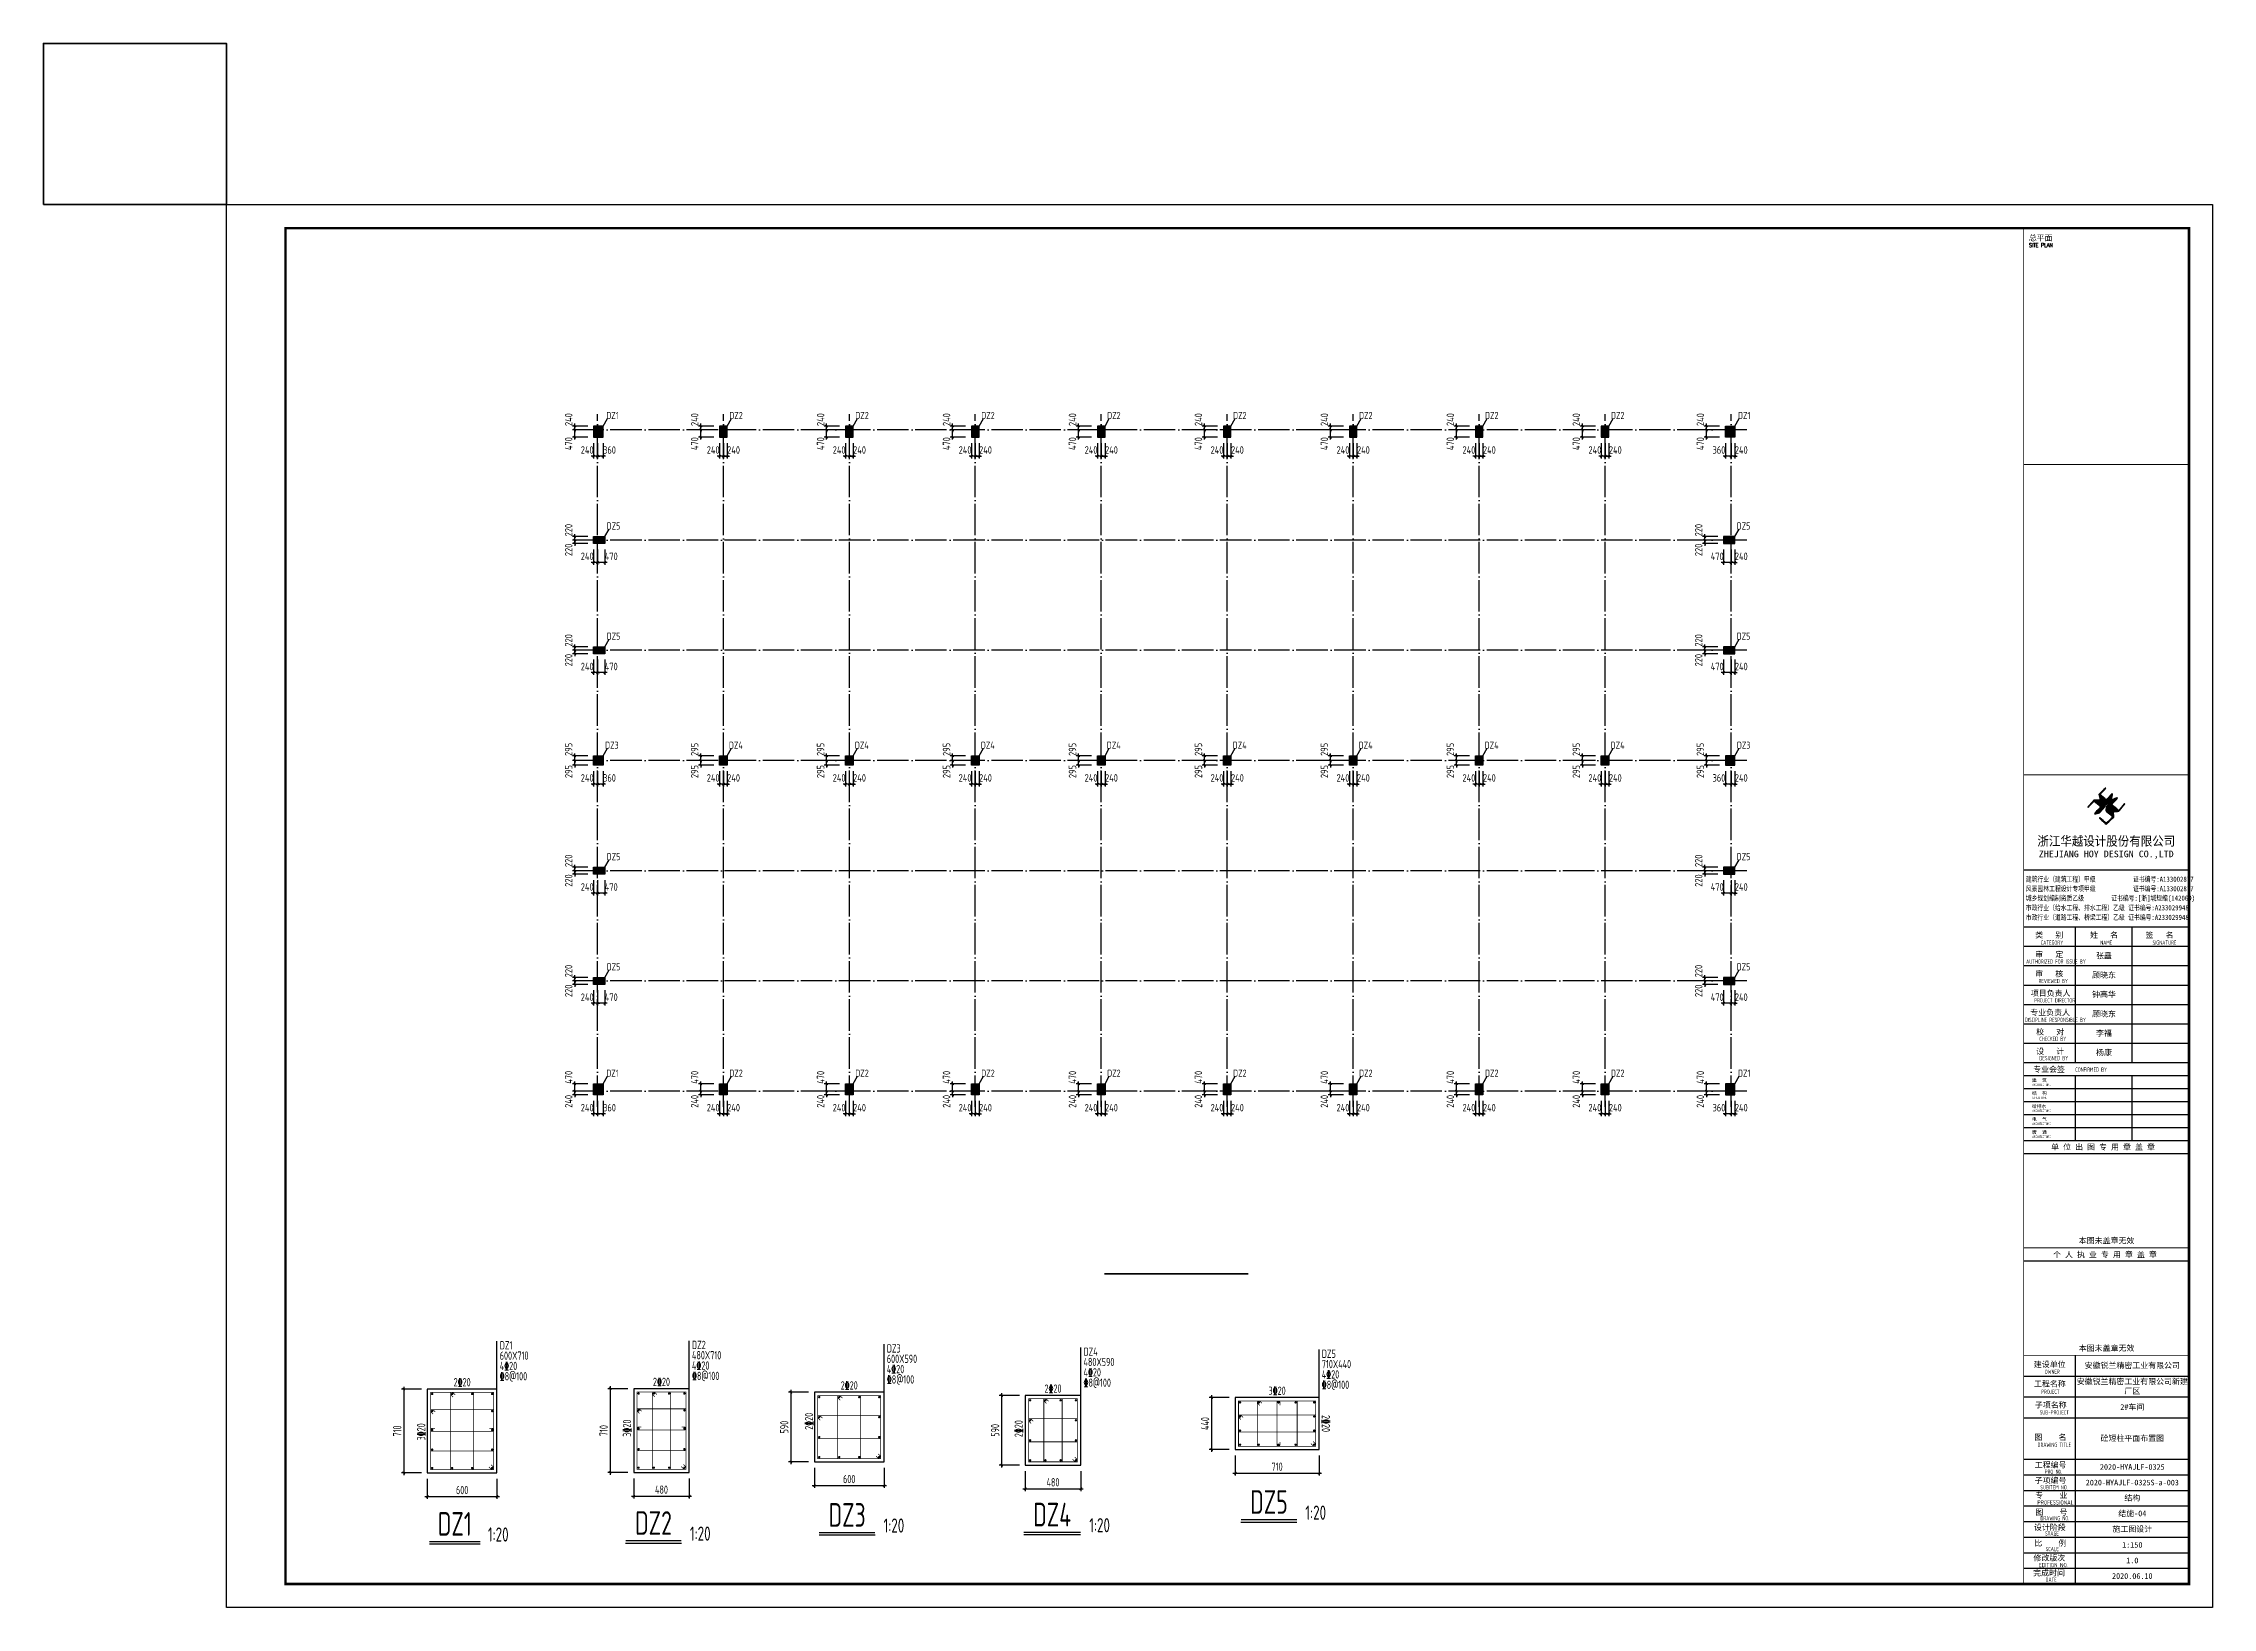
# Model space of a CAD drawing. Extents: x 492302 to 683319, y -252071 to 755100.
# Drawn here: x 492302 to 630074, y 461969 to 561309 of the extents above; entities that cross this region are included whole.
import ezdxf
from ezdxf.enums import TextEntityAlignment as Align

# ---------------------------------------------------------------- set-up
doc = ezdxf.new("R2010")
doc.units = 0
doc.header["$LTSCALE"] = 1000
doc.header["$MEASUREMENT"] = 0
doc.linetypes.add('DOTE', pattern=[2.42, 2, -0.2, 0.02, -0.2])
doc.layers.get('Defpoints').update_dxf_attribs({"color": 250})
doc.layers.add('10', color=7, linetype='Continuous', lineweight=35)
for name, color, linetype in [('3T_WOOD', 21, 'Continuous'), ('COLU', 253, 'Continuous'), ('COLU_DE', 7, 'Continuous'), ('COLU_DE_DIM', 3, 'Continuous'), ('COLU_DE_NUM', 7, 'Continuous'), ('COLU_DE_REIN', 1, 'Continuous'), ('COLU_DE_TEXT', 7, 'Continuous'), ('COLU_DIM', 3, 'Continuous'), ('COLU_HATCH', 251, 'Continuous'), ('DIM_SYMB', 171, 'Continuous'), ('DOTE', 14, 'DOTE'), ('PUB_TITLE', 171, 'Continuous'), ('STAIR', 3, 'Continuous'), ('TK', 4, 'Continuous')]:
    doc.layers.add(name, color=color, linetype=linetype)
doc.styles.add('-宋体', font='', dxfattribs={"width": 0.8})
doc.styles.add('HT', font='simhei.ttf', dxfattribs={"width": 0.8})
doc.styles.add('ROMANS', font='romans__.ttf', dxfattribs={"width": 0.65, "height": 231.275})
doc.styles.add('TSSD_Dimension', font='Tssdeng.shx', dxfattribs={"width": 0.7, "bigfont": 'hztxt.shx'})
doc.styles.add('TSSD_Label', font='Tssdeng.shx', dxfattribs={"width": 0.7, "bigfont": 'hztxt.shx'})
doc.styles.add('TSSD_REIN', font='tssdeng.shx', dxfattribs={"width": 0.7, "bigfont": 'tssdchn.shx'})
doc.styles.add('图签宋体', font='', dxfattribs={"height": 300})
doc.styles.add('图签黑体', font='simhei.ttf', dxfattribs={"height": 550})
doc.styles.get('-宋体').set_extended_font_data('SimSun')
doc.styles.get('图签宋体').set_extended_font_data('NSimSun')
doc.dimstyles.new('TSSD_150_150', dxfattribs={"dimtxt": 475, "dimasz": 150, "dimexe": 150, "dimexo": 375, "dimgap": 150, "dimtad": 1, "dimdec": 0, "dimzin": 0, "dimdsep": 46, "dimtxsty": 'TSSD_Dimension', "dimblk": 'ARCHTICK', "dimcen": 0, "dimdle": 150, "dimclrt": 7, "dimadec": 0, "dimazin": 0, "dimtfac": 1, "dimtdec": 0, "dimtix": 1, "dimtmove": 2, "dimatfit": 3, "dimfxl": 0, "dimtolj": 1, "dimtzin": 0, "dimarcsym": 0})
doc.dimstyles.new('TSSD_20_150', dxfattribs={"dimtxt": 525, "dimasz": 150, "dimexe": 150, "dimexo": 375, "dimgap": 150, "dimtad": 1, "dimdec": 0, "dimlfac": 0.133333, "dimzin": 0, "dimdsep": 46, "dimtxsty": 'TSSD_Dimension', "dimblk": 'ARCHTICK', "dimblk1": 'ARCHTICK', "dimblk2": 'ARCHTICK', "dimcen": 0, "dimdle": 150, "dimclrt": 7, "dimadec": 0, "dimazin": 0, "dimtfac": 1, "dimtdec": 0, "dimtix": 1, "dimtmove": 2, "dimatfit": 3, "dimfxl": 0, "dimtolj": 1, "dimtzin": 0, "dimarcsym": 0})

msp = doc.modelspace()

# ---------------------------------------------------------------- texts
at = {"layer": 'COLU_DE_NUM', "style": 'TSSD_Label', "width": 0.7}
for s, p in [('DZ3', (543349.3, 467856.1)), ('DZ4', (556371.7, 467878.2)), ('DZ5', (570140.6, 468675.5)), ('DZ1', (518430.5, 467286.5)), ('DZ2', (531050.5, 467342.8))]:
    msp.add_text(s, height=1500, dxfattribs=at).set_placement(p, align=Align.MIDDLE)
for p in [(572450.6, 467550.5), (520530.5, 466161.5), (533360.5, 466217.8), (545659.3, 466731.1), (558723.7, 466753.2)]:
    msp.add_text('1:20', height=900, dxfattribs=at).set_placement(p)
at = {"layer": 'COLU_DE_TEXT', "style": 'TSSD_REIN', "width": 0.7}
for s, p in [('600X710', (521286, 477710.1)), ('DZ1', (521286, 478366.3)), ('480X710', (533495.1, 477736.8)), ('DZ2', (533495.1, 478393.1)), ('DZ3', (545869.3, 478164.9)), ('DZ4', (558362.5, 477961.6)), ('DZ5', (573495.6, 477828.5)), ('4\x8420', (521286, 477053.8)), ('\x848@100', (521286, 476397.6)), ('4\x8420', (533495.1, 477080.6)), ('\x848@100', (533495.1, 476424.3)), ('4\x8420', (545869.3, 476852.4)), ('600X590', (545869.3, 477508.6)), ('\x848@100', (545869.3, 476196.1)), ('480X590', (558362.5, 477305.4)), ('4\x8420', (558362.5, 476649.1)), ('710X440', (573495.6, 477172.3)), ('4\x8420', (573495.6, 476516)), ('\x848@100', (558362.5, 475992.9)), ('\x848@100', (573495.6, 475859.8))]:
    msp.add_text(s, height=525, dxfattribs=at).set_placement(p)
for s, p in [('2\x8420', (518898.5, 476282.1)), ('2\x8420', (531557.6, 476308.8)), ('2\x8420', (543481.8, 476080.6)), ('2\x8420', (556425, 475877.4)), ('3\x8420', (570658.1, 475744.3))]:
    msp.add_text(s, height=525, dxfattribs=at).set_placement(p, align=Align.MIDDLE)
for s, rotation, p in [('2\x8420', 90, (540928.1, 473802)), ('2\x8420', 270, (573756.4, 473658.5)), ('3\x8420', 90, (516295, 473130.8)), ('3\x8420', 90, (529365.4, 473367.3)), ('2\x8420', 90, (554245.4, 473334.2))]:
    msp.add_text(s, height=525, rotation=rotation, dxfattribs=at).set_placement(p, align=Align.MIDDLE)
at = {"layer": 'STAIR', "style": 'TSSD_REIN', "width": 0.7}
for s, p in [('DZ1', (528838.1, 537456)), ('DZ2', (536718.1, 537456)), ('DZ2', (544718.1, 537456)), ('DZ2', (552718.1, 537456)), ('DZ2', (560718.1, 537456)), ('DZ2', (568718.1, 537456)), ('DZ2', (576718.1, 537456)), ('DZ2', (584718.1, 537456)), ('DZ2', (592718.1, 537456)), ('DZ1', (600718.1, 537456)), ('DZ5', (528948.1, 530436)), ('DZ5', (600718.1, 530436)), ('DZ5', (528948.1, 523436)), ('DZ5', (600718.1, 523436)), ('DZ3', (528838.1, 516511)), ('DZ4', (536718.1, 516511)), ('DZ4', (544718.1, 516511)), ('DZ4', (552718.1, 516511)), ('DZ4', (560718.1, 516511)), ('DZ4', (568718.1, 516511)), ('DZ4', (576718.1, 516511)), ('DZ4', (584718.1, 516511)), ('DZ4', (592718.1, 516511)), ('DZ3', (600718.1, 516511)), ('DZ5', (528948.1, 509436)), ('DZ5', (600718.1, 509436)), ('DZ5', (528948.1, 502436)), ('DZ5', (600718.1, 502436)), ('DZ1', (528838.1, 495686)), ('DZ2', (536718.1, 495686)), ('DZ2', (544718.1, 495686)), ('DZ2', (552718.1, 495686)), ('DZ2', (560718.1, 495686)), ('DZ2', (568718.1, 495686)), ('DZ2', (576718.1, 495686)), ('DZ2', (584718.1, 495686)), ('DZ2', (592718.1, 495686)), ('DZ1', (600718.1, 495686))]:
    msp.add_text(s, height=450, dxfattribs=at).set_placement(p, align=Align.RIGHT)

# ---------------------------------------------------------------- blocks, each defined once
blk = doc.blocks.new('A$C053D6479')
at = {"layer": 'PUB_TITLE'}
h = blk.add_hatch(color=256, dxfattribs=at)
h.dxf.hatch_style = 1
edge = h.paths.add_edge_path()
edge.add_spline(control_points=[(1026, 827), (1105, 920), (1188, 1008), (1266, 1102)], knot_values=[13, 13, 13, 13, 14, 14, 14, 14], degree=3, periodic=0)
edge.add_spline(control_points=[(1266, 1102), (1258, 1111), (1249, 1119), (1239, 1116)], knot_values=[12, 12, 12, 12, 13, 13, 13, 13], degree=3, periodic=0)
edge.add_spline(control_points=[(1239, 1116), (1210, 1107), (1179, 1092), (1144, 1077)], knot_values=[11, 11, 11, 11, 12, 12, 12, 12], degree=3, periodic=0)
edge.add_spline(control_points=[(1144, 1077), (1109, 1063), (1069, 1053), (1047, 1038)], knot_values=[10, 10, 10, 10, 11, 11, 11, 11], degree=3, periodic=0)
edge.add_spline(control_points=[(1047, 1038), (1028, 1026), (1007, 992), (991, 972)], knot_values=[9, 9, 9, 9, 10, 10, 10, 10], degree=3, periodic=0)
edge.add_spline(control_points=[(991, 972), (942, 913), (899, 868), (849, 810)], knot_values=[8, 8, 8, 8, 9, 9, 9, 9], degree=3, periodic=0)
edge.add_spline(control_points=[(849, 810), (842, 801), (822, 776), (822, 775)], knot_values=[7, 7, 7, 7, 8, 8, 8, 8], degree=3, periodic=0)
edge.add_spline(control_points=[(822, 775), (823, 771), (848, 752), (859, 744)], knot_values=[6, 6, 6, 6, 7, 7, 7, 7], degree=3, periodic=0)
edge.add_spline(control_points=[(859, 744), (949, 670), (1035, 592), (1122, 521)], knot_values=[5, 5, 5, 5, 6, 6, 6, 6], degree=3, periodic=0)
edge.add_spline(control_points=[(1122, 521), (1153, 527), (1185, 530), (1217, 533)], knot_values=[4, 4, 4, 4, 5, 5, 5, 5], degree=3, periodic=0)
edge.add_spline(control_points=[(1217, 533), (1246, 535), (1293, 532), (1316, 542)], knot_values=[3, 3, 3, 3, 4, 4, 4, 4], degree=3, periodic=0)
edge.add_spline(control_points=[(1316, 542), (1327, 547), (1338, 565), (1349, 579)], knot_values=[2, 2, 2, 2, 3, 3, 3, 3], degree=3, periodic=0)
edge.add_spline(control_points=[(1349, 579), (1423, 670), (1507, 759), (1572, 848)], knot_values=[1, 1, 1, 1, 2, 2, 2, 2], degree=3, periodic=0)
edge.add_spline(control_points=[(1572, 848), (1564, 852), (1561, 861), (1551, 862)], knot_values=[0, 0, 0, 0, 1, 1, 1, 1], degree=3, periodic=0)
edge.add_spline(control_points=[(1551, 862), (1469, 769), (1393, 671), (1310, 579)], knot_values=[15, 15, 15, 15, 16, 16, 16, 16], degree=3, periodic=0)
edge.add_spline(control_points=[(1310, 579), (1216, 662), (1118, 742), (1026, 827)], knot_values=[14, 14, 14, 14, 15, 15, 15, 15], degree=3, periodic=0)
at = {"layer": 'TK'}
h = blk.add_hatch(color=256, dxfattribs=at)
h.dxf.hatch_style = 2
edge = h.paths.add_edge_path()
edge.add_spline(control_points=[(366, 894), (366, 894), (366, 894), (270, 970), (183, 883), (101, 791), (16, 703), (-18, 714), (9, 735), (28, 755), (103, 838), (192, 930), (266, 1005), (319, 1009), (387, 1005), (442, 1007), (456, 1008), (472, 1011), (485, 1007), (507, 1000), (534, 967), (555, 949), (624, 891), (699, 833), (760, 773), (689, 691), (614, 604), (539, 517), (529, 505), (516, 487), (506, 482), (492, 475), (469, 472), (452, 467), (416, 456), (383, 448), (342, 438), (323, 433), (297, 422), (293, 440), (291, 452), (313, 470), (322, 480), (400, 566), (477, 652), (553, 736), (460, 815), (366, 894)], knot_values=[0, 0, 0, 0, 0.005, 0.01, 1, 1, 1, 2, 2, 2, 3, 3, 3, 4, 4, 4, 5, 5, 5, 6, 6, 6, 7, 7, 7, 8, 8, 8, 9, 9, 9, 10, 10, 10, 11, 11, 11, 12, 12, 12, 13, 13, 13, 14, 14, 14, 15, 15, 15, 15], degree=3, periodic=0)
h = blk.add_hatch(color=256, dxfattribs=at)
h.dxf.hatch_style = 2
edge = h.paths.add_edge_path()
edge.add_spline(control_points=[(728, 856), (728, 856), (728, 856), (719, 864), (651, 922), (580, 978), (514, 1036), (509, 1106), (488, 1176), (479, 1247), (570, 1343), (663, 1436), (758, 1526), (764, 1523), (768, 1518), (774, 1515), (693, 1422), (599, 1343), (520, 1249), (607, 1171), (698, 1096), (789, 1021), (874, 1109), (950, 1206), (1031, 1298), (1066, 1286), (1054, 1262), (1045, 1224), (1036, 1188), (1031, 1158), (1024, 1121), (1020, 1104), (1017, 1085), (1012, 1071), (1004, 1052), (976, 1026), (956, 1003), (906, 946), (866, 899), (814, 839), (806, 829), (789, 806), (787, 806), (777, 804), (728, 856)], knot_values=[0, 0, 0, 0, 0.005, 0.01, 1, 1, 1, 2, 2, 2, 3, 3, 3, 4, 4, 4, 5, 5, 5, 6, 6, 6, 7, 7, 7, 8, 8, 8, 9, 9, 9, 10, 10, 10, 11, 11, 11, 12, 12, 12, 13, 13, 13, 14, 14, 14, 14], degree=3, periodic=0)
h = blk.add_hatch(color=256, dxfattribs=at)
h.dxf.hatch_style = 2
edge = h.paths.add_edge_path()
edge.add_spline(control_points=[(511, 261), (511, 261), (511, 261), (516, 267), (609, 192), (696, 111), (785, 33), (883, 118), (977, 208), (1070, 298), (992, 373), (892, 456), (803, 534), (791, 544), (768, 561), (766, 569), (761, 588), (776, 634), (780, 655), (785, 690), (788, 721), (795, 746), (897, 661), (998, 576), (1097, 490), (1100, 425), (1106, 361), (1107, 294), (1018, 207), (925, 121), (830, 33), (818, 21), (800, 0), (787, 0), (768, -1), (725, 49), (712, 60), (662, 103), (616, 143), (568, 186), (545, 207), (518, 224), (499, 250), (501, 259), (511, 261)], knot_values=[0, 0, 0, 0, 0.005, 0.01, 1, 1, 1, 2, 2, 2, 3, 3, 3, 4, 4, 4, 5, 5, 5, 6, 6, 6, 7, 7, 7, 8, 8, 8, 9, 9, 9, 10, 10, 10, 11, 11, 11, 12, 12, 12, 13, 13, 13, 14, 14, 14, 14], degree=3, periodic=0)
for points, knots in [([(555, 949), (624, 891), (699, 833), (760, 773), (689, 691), (614, 604), (539, 517), (529, 505), (516, 487), (506, 482), (492, 475), (469, 472), (452, 467), (416, 456), (383, 448), (342, 438), (323, 433), (297, 422), (293, 440), (291, 452), (313, 470), (322, 480), (400, 566), (477, 652), (553, 736), (460, 815), (366, 894), (270, 970), (183, 883), (101, 791), (16, 703), (-18, 714), (9, 735), (28, 755), (103, 838), (192, 930), (266, 1005), (319, 1009), (387, 1005), (442, 1007), (456, 1008), (472, 1011), (485, 1007), (507, 1000), (534, 967), (555, 949)], [0, 0, 0, 0, 1, 1, 1, 2, 2, 2, 3, 3, 3, 4, 4, 4, 5, 5, 5, 6, 6, 6, 7, 7, 7, 8, 8, 8, 9, 9, 9, 10, 10, 10, 11, 11, 11, 12, 12, 12, 13, 13, 13, 14, 14, 14, 15, 15, 15, 15]), ([(1031, 1298), (1066, 1286), (1054, 1262), (1045, 1224), (1036, 1188), (1031, 1158), (1024, 1121), (1020, 1104), (1017, 1085), (1012, 1071), (1004, 1052), (976, 1026), (956, 1003), (906, 946), (866, 899), (814, 839), (806, 829), (789, 806), (787, 806), (777, 804), (728, 856), (719, 864), (651, 922), (580, 978), (514, 1036), (509, 1106), (488, 1176), (479, 1247), (570, 1343), (663, 1436), (758, 1526), (764, 1523), (768, 1518), (774, 1515), (693, 1422), (599, 1343), (520, 1249), (607, 1171), (698, 1096), (789, 1021), (874, 1109), (950, 1206), (1031, 1298)], [0, 0, 0, 0, 1, 1, 1, 2, 2, 2, 3, 3, 3, 4, 4, 4, 5, 5, 5, 6, 6, 6, 7, 7, 7, 8, 8, 8, 9, 9, 9, 10, 10, 10, 11, 11, 11, 12, 12, 12, 13, 13, 13, 14, 14, 14, 14]), ([(1551, 862), (1561, 861), (1564, 852), (1572, 848), (1507, 759), (1423, 670), (1349, 579), (1338, 565), (1327, 547), (1316, 542), (1293, 532), (1246, 535), (1217, 533), (1185, 530), (1153, 527), (1122, 521), (1035, 592), (949, 670), (859, 744), (848, 752), (823, 771), (822, 775), (822, 776), (842, 801), (849, 810), (899, 868), (942, 913), (991, 972), (1007, 992), (1028, 1026), (1047, 1038), (1069, 1053), (1109, 1063), (1144, 1077), (1179, 1092), (1210, 1107), (1239, 1116), (1249, 1119), (1258, 1111), (1266, 1102), (1188, 1008), (1105, 920), (1026, 827), (1118, 742), (1216, 662), (1310, 579), (1393, 671), (1469, 769), (1551, 862)], [0, 0, 0, 0, 1, 1, 1, 2, 2, 2, 3, 3, 3, 4, 4, 4, 5, 5, 5, 6, 6, 6, 7, 7, 7, 8, 8, 8, 9, 9, 9, 10, 10, 10, 11, 11, 11, 12, 12, 12, 13, 13, 13, 14, 14, 14, 15, 15, 15, 16, 16, 16, 16]), ([(1097, 490), (1100, 425), (1106, 361), (1107, 294), (1018, 207), (925, 121), (830, 33), (818, 21), (800, 0), (787, 0), (768, -1), (725, 49), (712, 60), (662, 103), (616, 143), (568, 186), (545, 207), (518, 224), (499, 250), (501, 259), (511, 261), (516, 267), (609, 192), (696, 111), (785, 33), (883, 118), (977, 208), (1070, 298), (992, 373), (892, 456), (803, 534), (791, 544), (768, 561), (766, 569), (761, 588), (776, 634), (780, 655), (785, 690), (788, 721), (795, 746), (897, 661), (998, 576), (1097, 490)], [0, 0, 0, 0, 1, 1, 1, 2, 2, 2, 3, 3, 3, 4, 4, 4, 5, 5, 5, 6, 6, 6, 7, 7, 7, 8, 8, 8, 9, 9, 9, 10, 10, 10, 11, 11, 11, 12, 12, 12, 13, 13, 13, 14, 14, 14, 14])]:
    blk.add_open_spline(points, degree=3, knots=knots, dxfattribs=at)
blk = doc.blocks.new('GeYuanFrame_57487284', base_point=(20.09, 4.53))
at = {"layer": 'PUB_TITLE'}
for points in [[(803.09, 235.33), (803.09, 292.73)], [(827.09, 235.33), (827.09, 292.73)], [(803.09, 202.33), (803.09, 229.83)], [(827.09, 202.33), (827.09, 229.83)], [(803.09, 14.53), (803.09, 111.33)]]:
    blk.add_lwpolyline(points, dxfattribs=at)
at = {"layer": 'TK'}
for p, q in [((781.09, 316.93), (851.09, 316.93)), ((781.09, 284.53), (851.09, 284.53)), ((781.09, 276.33), (851.09, 276.33)), ((781.09, 268.13), (851.09, 268.13)), ((781.09, 259.93), (851.09, 259.93)), ((781.09, 251.73), (851.09, 251.73)), ((781.09, 243.53), (851.09, 243.53)), ((781.09, 235.33), (851.09, 235.33)), ((781.09, 235.33), (851.09, 235.33)), ((781.09, 102.53), (851.09, 102.53)), ((781.09, 93.73), (851.09, 93.73)), ((781.09, 84.93), (803.09, 84.93)), ((781.09, 84.93), (851.09, 84.93)), ((781.09, 67.37), (851.09, 67.37)), ((781.09, 67.33), (851.09, 67.33)), ((781.09, 60.77), (851.09, 60.77)), ((781.09, 54.17), (851.09, 54.17)), ((781.09, 47.57), (851.09, 47.57)), ((781.09, 40.97), (851.09, 40.97)), ((781.09, 34.37), (851.09, 34.37)), ((781.09, 27.77), (851.09, 27.77)), ((781.09, 21.17), (851.09, 21.17)), ((781.09, 14.53), (851.09, 14.53))]:
    blk.add_line(p, q, dxfattribs=at)
blk.add_lwpolyline([(20.09, 4.53), (20.09, 598.53), (861.09, 598.53), (861.09, 4.53)], close=True, dxfattribs=at)
at = {"layer": 'TK', "const_width": 1}
blk.add_lwpolyline([(45.09, 588.53), (851.09, 588.53), (851.09, 14.53), (45.09, 14.53)], close=True, dxfattribs=at)
at = {"layer": 'TK'}
for points, const_width in [([(781.09, 588.53), (781.09, 14.53)], 0.4), ([(781.09, 488.5), (851.09, 488.5)], 0.35), ([(781.09, 357.14), (851.09, 357.14)], 0.35), ([(781.09, 292.73), (851.09, 292.73)], 0.35), ([(781.09, 292.73), (851.09, 292.73)], 0.35), ([(781.09, 235.33), (851.09, 235.33)], 0.35), ([(781.09, 202.33), (851.09, 202.33)], 0.35), ([(781.09, 156.83), (851.09, 156.83)], 0.35), ([(781.09, 111.33), (851.09, 111.33)], 0.35), ([(781.09, 67.37), (851.09, 67.37)], 0.35)]:
    blk.add_lwpolyline(points, dxfattribs=dict(at, const_width=const_width))
for points in [[(781.09, 292.73), (851.09, 292.73)], [(781.09, 235.33), (851.09, 235.33)], [(781.09, 229.83), (851.09, 229.83)], [(781.09, 224.33), (851.09, 224.33)], [(781.09, 218.83), (851.09, 218.83)], [(781.09, 213.33), (851.09, 213.33)], [(781.09, 207.83), (851.09, 207.83)], [(781.09, 202.33), (851.09, 202.33)], [(781.09, 196.83), (851.09, 196.83)], [(781.09, 151.33), (851.09, 151.33)]]:
    blk.add_lwpolyline(points, dxfattribs=at)
at = {"layer": 'PUB_TITLE', "xscale": 0.01000000000021828, "yscale": 0.01000000000021828, "zscale": 0.01}
blk.add_blockref('A$C053D6479', (808.19, 336.27), dxfattribs=at)
at = {"layer": 'TK', "style": '图签宋体'}
for s, height, p in [('总平面', 2.4, (783.23, 583.28)), ('类   别', 2.4, (785.97, 288.09)), ('姓   名', 2.4, (809.2, 288.09)), ('签   名', 2.4, (832.68, 288.09)), ('审   定', 2.4, (785.97, 279.89)), ('审   核', 2.4, (785.97, 271.69)), ('专业负责人', 2.4, (783.89, 255.29)), ('项目负责人', 2.4, (784.13, 263.49)), ('校   对', 2.4, (786.38, 247.09)), ('设   计', 2.4, (786.36, 238.89)), ('专业会签', 2.4, (785.12, 231.24)), ('结  构', 1.44, (784.61, 221.61)), ('建  筑', 1.44, (784.61, 227.11)), ('给排水', 1.44, (784.61, 216.11)), ('电  气', 1.44, (784.61, 210.61)), ('暖  通', 1.44, (784.61, 205.11)), ('单 位 出 图 专 用 章 盖 章', 2.4, (792.72, 198.35)), ('本图未盖章无效', 2.4, (804.43, 158.7)), ('个 人 执 业 专 用 章 盖 章', 2.4, (793.52, 152.77)), ('本图未盖章无效', 2.4, (804.43, 113.2)), ('建设单位', 2.4, (785.39, 106.33)), ('工程名称', 2.4, (785.47, 98.12)), ('子项名称', 2.4, (785.85, 89.14)), ('图    名', 2.4, (785.63, 75.5)), ('工程编号', 2.4, (785.77, 63.77)), ('子项编号', 2.4, (785.77, 57.19)), ('专    业', 2.4, (786.01, 50.88)), ('图    号', 2.4, (786.02, 43.77)), ('设计阶段', 2.4, (785.45, 37.32)), ('比    例', 2.4, (785.59, 30.63)), ('完成时间', 2.4, (785.11, 18.02)), ('修改版次', 2.4, (785.24, 24.41))]:
    blk.add_text(s, height=height, dxfattribs=at).set_placement(p)
at = {"layer": 'TK'}
for s, height, style, width, p in [('SITE PLAN', 1.697, 'ROMANS', 0.76, (783.35, 580.49)), ('建筑行业（建筑工程）甲级           证书编号:A133002877', 2.2, '-宋体', 0.8, (782, 311.83)), ('风景园林工程设计专项甲级           证书编号:A133002877', 2.2, '-宋体', 0.8, (782, 307.81)), ('城乡规划编制资质乙级        证书编号:[浙]城规编(142069)', 2.2, '-宋体', 0.8, (782, 303.82)), ('市政行业（给水工程、排水工程）乙级 证书编号:A233029948', 2.2, '-宋体', 0.8, (782, 299.74)), ('市政行业（道路工程、桥梁工程）乙级 证书编号:A233029948', 2.2, '-宋体', 0.8, (782, 295.69)), ('CATEGORY', 1.8, 'TSSD_REIN', 0.7, (788.32, 285.17)), ('NAME', 1.8, 'TSSD_REIN', 0.7, (813.51, 285.17)), ('SIGNATURE', 1.8, 'TSSD_REIN', 0.7, (835.66, 285.17)), ('AUTHORIZED FOR ISSUE BY', 1.8, 'TSSD_REIN', 0.7, (782.12, 277.17)), ('REVIEWED BY', 1.8, 'TSSD_REIN', 0.7, (787.36, 268.91)), ('PROJECT DIRECTOR', 1.8, 'TSSD_REIN', 0.7, (785.55, 260.74)), ('DISCIPLINE RESPONSIBLE BY', 1.8, 'TSSD_REIN', 0.7, (781.57, 252.48)), ('CHECKED BY', 1.8, 'TSSD_REIN', 0.7, (787.75, 244.44)), ('DESIGNED BY', 1.8, 'TSSD_REIN', 0.7, (787.76, 236.27)), ('CONFIRMED BY', 1.8, 'TSSD_REIN', 0.7, (802.94, 231.42)), ('ARCHITECTURE', 1.08, 'TSSD_REIN', 0.7, (784.65, 225.34)), ('STRUCTURE', 1.08, 'TSSD_REIN', 0.7, (784.65, 219.84)), ('ARCHITECTURE', 1.08, 'TSSD_REIN', 0.7, (784.65, 214.34)), ('ARCHITECTURE', 1.08, 'TSSD_REIN', 0.7, (784.65, 208.84)), ('ARCHITECTURE', 1.08, 'TSSD_REIN', 0.7, (784.65, 203.34)), ('OWNER', 1.8, 'TSSD_REIN', 0.7, (789.98, 103.48)), ('PROJECT', 1.8, 'TSSD_REIN', 0.7, (788.52, 95.02)), ('SUB-PROJECT', 1.8, 'TSSD_REIN', 0.7, (787.86, 86.3)), ('DRAWING TITLE', 1.8, 'TSSD_REIN', 0.7, (786.97, 72.53)), ('SUBITEM NO.', 1.8, 'TSSD_REIN', 0.7, (788.15, 54.58)), ('PRO N0.', 1.8, 'TSSD_REIN', 0.7, (790.01, 61.15)), ('PROFESSIONAL', 1.8, 'TSSD_REIN', 0.8, (786.88, 48.15)), ('DRAWING NO.', 1.8, 'TSSD_REIN', 0.7, (788.19, 41.45)), ('STAGE', 1.8, 'TSSD_REIN', 0.7, (790.09, 35.03)), ('SCALE', 1.8, 'TSSD_REIN', 0.7, (790.38, 28.42)), ('EDITION NO.', 1.8, 'TSSD_REIN', 0.8, (787.53, 21.64)), ('DATE', 1.8, 'TSSD_REIN', 0.7, (790.33, 15.45))]:
    blk.add_text(s, height=height, dxfattribs=dict(at, style=style, width=width)).set_placement(p)
for s, height, style, width, p in [('浙江华越设计股份有限公司', 3.96, 'HT', 0.9, (816.07, 329.16)), ('ZHEJIANG HOY DESIGN CO.,LTD', 2.8, '图签黑体', 1.11, (816.06, 323.29))]:
    blk.add_text(s, height=height, dxfattribs=dict(at, style=style, width=width)).set_placement(p, align=Align.MIDDLE)
at = {"layer": 'TK', "char_height": 2.4, "attachment_point": 5, "style": '图签宋体'}
for s, insert, width in [('张矗', (815.09, 280.4), 24), ('顾晓东', (815.09, 272.23), 24), ('钟高华', (815.09, 264.03), 24), ('顾晓东', (815.09, 255.76), 24), ('李福', (815.09, 247.63), 24), ('杨康', (815.09, 239.43), 24), ('安徽锐兰精密工业有限公司新建厂区', (827.09, 98.13), 48), ('安徽锐兰精密工业有限公司', (827.09, 106.93), 48), ('2#车间', (827.09, 89.33), 48), ('砼短柱平面布置图', (827.09, 76.13), 48), ('2020-HYAJLF-0325', (827.09, 64.07), 48), ('2020-HYAJLF-0325S-a-003', (827.09, 57.47), 48), ('结施-04', (827.09, 44.27), 48), ('结构', (827.09, 50.87), 48), ('施工图设计', (827.09, 37.67), 48), ('1:150', (827.09, 31.07), 48), ('2020.06.10', (827.09, 17.88), 48), ('1.0', (827.09, 24.47), 48)]:
    blk.add_mtext(s, dxfattribs=dict(at, insert=insert, width=width))
blk = doc.blocks.new('_ArchTick')
at = {"color": 0, "linetype": 'ByBlock', "const_width": 0.4}
blk.add_lwpolyline([(-0.5, -0.5), (0.5, 0.5)], dxfattribs=at)
blk = doc.blocks.new('*D356')
at = {"layer": 'COLU_DIM', "color": 0, "lineweight": -2}
for p, q in [((535489, 493329), (535339, 493329)), ((535489, 494154), (535489, 493179)), ((535729, 493329), (535489, 493329)), ((535729, 494154), (535729, 493179)), ((535729, 493329), (535879, 493329))]:
    blk.add_line(p, q, dxfattribs=at)
at = {"layer": 'Defpoints', "color": 0}
for p in [(535489, 494529), (535489, 493329), (535729, 494529)]:
    blk.add_point(p, dxfattribs=at)
at = {"layer": 'COLU_DIM', "color": 0, "lineweight": -2, "xscale": 150, "yscale": 150, "zscale": 150}
blk.add_blockref('_ArchTick', (535489, 493329), dxfattribs=at)
at = {"layer": 'COLU_DIM', "color": 0, "lineweight": -2, "xscale": 150, "yscale": 150, "zscale": 150, "rotation": 180}
blk.add_blockref('_ArchTick', (535729, 493329), dxfattribs=at)
at = {"layer": 'COLU_DIM', "color": 7, "insert": (536138, 493717), "char_height": 475, "attachment_point": 5, "style": 'TSSD_Dimension'}
blk.add_mtext('\\A1;240', dxfattribs=at)
blk = doc.blocks.new('*D357')
at = {"layer": 'COLU_DIM', "color": 0, "lineweight": -2}
for p, q in [((535249, 493329), (535099, 493329)), ((535249, 494154), (535249, 493179)), ((535489, 493329), (535249, 493329)), ((535489, 494154), (535489, 493179)), ((535489, 493329), (535639, 493329))]:
    blk.add_line(p, q, dxfattribs=at)
at = {"layer": 'Defpoints', "color": 0}
for p in [(535249, 494529), (535249, 493329), (535489, 494529)]:
    blk.add_point(p, dxfattribs=at)
at = {"layer": 'COLU_DIM', "color": 0, "lineweight": -2, "xscale": 150, "yscale": 150, "zscale": 150}
blk.add_blockref('_ArchTick', (535249, 493329), dxfattribs=at)
at = {"layer": 'COLU_DIM', "color": 0, "lineweight": -2, "xscale": 150, "yscale": 150, "zscale": 150, "rotation": 180}
blk.add_blockref('_ArchTick', (535489, 493329), dxfattribs=at)
at = {"layer": 'COLU_DIM', "color": 7, "insert": (534841, 493717), "char_height": 475, "attachment_point": 5, "style": 'TSSD_Dimension'}
blk.add_mtext('\\A1;240', dxfattribs=at)
blk = doc.blocks.new('*D358')
at = {"layer": 'COLU_DIM', "color": 0, "lineweight": -2}
for p, q in [((534874, 494769), (533899, 494769)), ((534049, 494769), (534049, 494919)), ((534049, 494529), (534049, 494769)), ((534874, 494529), (533899, 494529)), ((534049, 494529), (534049, 494379))]:
    blk.add_line(p, q, dxfattribs=at)
at = {"layer": 'Defpoints', "color": 0}
for p in [(534049, 494769), (535249, 494769), (535249, 494529)]:
    blk.add_point(p, dxfattribs=at)
at = {"layer": 'COLU_DIM', "color": 0, "lineweight": -2, "xscale": 150, "yscale": 150, "zscale": 150}
for p, rotation in [((534049, 494769), 270), ((534049, 494529), 90)]:
    blk.add_blockref('_ArchTick', p, dxfattribs=dict(at, rotation=rotation))
at = {"layer": 'COLU_DIM', "color": 7, "insert": (533662, 494121), "char_height": 475, "attachment_point": 5, "rotation": 90, "style": 'TSSD_Dimension'}
blk.add_mtext('\\A1;240', dxfattribs=at)
blk = doc.blocks.new('*D359')
at = {"layer": 'COLU_DIM', "color": 0, "lineweight": -2}
for p, q in [((534874, 495239), (533899, 495239)), ((534874, 494769), (533899, 494769)), ((534049, 494619), (534049, 495389))]:
    blk.add_line(p, q, dxfattribs=at)
at = {"layer": 'Defpoints', "color": 0}
for p in [(534049, 495239), (535249, 495239), (535249, 494769)]:
    blk.add_point(p, dxfattribs=at)
at = {"layer": 'COLU_DIM', "color": 0, "lineweight": -2, "xscale": 150, "yscale": 150, "zscale": 150}
for p, rotation in [((534049, 495239), 90), ((534049, 494769), 270)]:
    blk.add_blockref('_ArchTick', p, dxfattribs=dict(at, rotation=rotation))
at = {"layer": 'COLU_DIM', "color": 7, "insert": (533662, 495648), "char_height": 475, "attachment_point": 5, "rotation": 90, "style": 'TSSD_Dimension'}
blk.add_mtext('\\A1;470', dxfattribs=at)
blk = doc.blocks.new('*D360')
at = {"layer": 'COLU_DIM', "color": 0, "lineweight": -2}
for p, q in [((527999, 493329), (527339, 493329)), ((527489, 494154), (527489, 493179)), ((527849, 494154), (527849, 493179))]:
    blk.add_line(p, q, dxfattribs=at)
at = {"layer": 'Defpoints', "color": 0}
for p in [(527489, 494529), (527489, 493329), (527849, 494529)]:
    blk.add_point(p, dxfattribs=at)
at = {"layer": 'COLU_DIM', "color": 0, "lineweight": -2, "xscale": 150, "yscale": 150, "zscale": 150, "rotation": 180}
blk.add_blockref('_ArchTick', (527489, 493329), dxfattribs=at)
at = {"layer": 'COLU_DIM', "color": 0, "lineweight": -2, "xscale": 150, "yscale": 150, "zscale": 150}
blk.add_blockref('_ArchTick', (527849, 493329), dxfattribs=at)
at = {"layer": 'COLU_DIM', "color": 7, "insert": (528258, 493717), "char_height": 475, "attachment_point": 5, "style": 'TSSD_Dimension'}
blk.add_mtext('\\A1;360', dxfattribs=at)
blk = doc.blocks.new('*D361')
at = {"layer": 'COLU_DIM', "color": 0, "lineweight": -2}
for p, q in [((527249, 493329), (527099, 493329)), ((527249, 494154), (527249, 493179)), ((527489, 493329), (527249, 493329)), ((527489, 494154), (527489, 493179)), ((527489, 493329), (527639, 493329))]:
    blk.add_line(p, q, dxfattribs=at)
at = {"layer": 'Defpoints', "color": 0}
for p in [(527249, 494529), (527249, 493329), (527489, 494529)]:
    blk.add_point(p, dxfattribs=at)
at = {"layer": 'COLU_DIM', "color": 0, "lineweight": -2, "xscale": 150, "yscale": 150, "zscale": 150}
blk.add_blockref('_ArchTick', (527249, 493329), dxfattribs=at)
at = {"layer": 'COLU_DIM', "color": 0, "lineweight": -2, "xscale": 150, "yscale": 150, "zscale": 150, "rotation": 180}
blk.add_blockref('_ArchTick', (527489, 493329), dxfattribs=at)
at = {"layer": 'COLU_DIM', "color": 7, "insert": (526841, 493717), "char_height": 475, "attachment_point": 5, "style": 'TSSD_Dimension'}
blk.add_mtext('\\A1;240', dxfattribs=at)
blk = doc.blocks.new('*D398')
at = {"layer": 'COLU_DIM', "color": 0, "lineweight": -2}
for p, q in [((526874, 494769), (525899, 494769)), ((526049, 494769), (526049, 494919)), ((526049, 494529), (526049, 494769)), ((526874, 494529), (525899, 494529)), ((526049, 494529), (526049, 494379))]:
    blk.add_line(p, q, dxfattribs=at)
at = {"layer": 'Defpoints', "color": 0}
for p in [(526049, 494769), (527249, 494769), (527249, 494529)]:
    blk.add_point(p, dxfattribs=at)
at = {"layer": 'COLU_DIM', "color": 0, "lineweight": -2, "xscale": 150, "yscale": 150, "zscale": 150}
for p, rotation in [((526049, 494769), 270), ((526049, 494529), 90)]:
    blk.add_blockref('_ArchTick', p, dxfattribs=dict(at, rotation=rotation))
at = {"layer": 'COLU_DIM', "color": 7, "insert": (525662, 494121), "char_height": 475, "attachment_point": 5, "rotation": 90, "style": 'TSSD_Dimension'}
blk.add_mtext('\\A1;240', dxfattribs=at)
blk = doc.blocks.new('*D399')
at = {"layer": 'COLU_DIM', "color": 0, "lineweight": -2}
for p, q in [((526874, 495239), (525899, 495239)), ((526874, 494769), (525899, 494769)), ((526049, 494619), (526049, 495389))]:
    blk.add_line(p, q, dxfattribs=at)
at = {"layer": 'Defpoints', "color": 0}
for p in [(526049, 495239), (527249, 495239), (527249, 494769)]:
    blk.add_point(p, dxfattribs=at)
at = {"layer": 'COLU_DIM', "color": 0, "lineweight": -2, "xscale": 150, "yscale": 150, "zscale": 150}
for p, rotation in [((526049, 495239), 90), ((526049, 494769), 270)]:
    blk.add_blockref('_ArchTick', p, dxfattribs=dict(at, rotation=rotation))
at = {"layer": 'COLU_DIM', "color": 7, "insert": (525662, 495648), "char_height": 475, "attachment_point": 5, "rotation": 90, "style": 'TSSD_Dimension'}
blk.add_mtext('\\A1;470', dxfattribs=at)
blk = doc.blocks.new('*D400')
at = {"layer": 'COLU_DIM', "color": 0, "lineweight": -2}
for p, q in [((527999, 535099), (527339, 535099)), ((527489, 535924), (527489, 534949)), ((527849, 535924), (527849, 534949))]:
    blk.add_line(p, q, dxfattribs=at)
at = {"layer": 'Defpoints', "color": 0}
for p in [(527489, 536299), (527849, 536299), (527489, 535099)]:
    blk.add_point(p, dxfattribs=at)
at = {"layer": 'COLU_DIM', "color": 0, "lineweight": -2, "xscale": 150, "yscale": 150, "zscale": 150, "rotation": 180}
blk.add_blockref('_ArchTick', (527489, 535099), dxfattribs=at)
at = {"layer": 'COLU_DIM', "color": 0, "lineweight": -2, "xscale": 150, "yscale": 150, "zscale": 150}
blk.add_blockref('_ArchTick', (527849, 535099), dxfattribs=at)
at = {"layer": 'COLU_DIM', "color": 7, "insert": (528258, 535487), "char_height": 475, "attachment_point": 5, "style": 'TSSD_Dimension'}
blk.add_mtext('\\A1;360', dxfattribs=at)
blk = doc.blocks.new('*D401')
at = {"layer": 'COLU_DIM', "color": 0, "lineweight": -2}
for p, q in [((527249, 535099), (527099, 535099)), ((527249, 535924), (527249, 534949)), ((527489, 535099), (527249, 535099)), ((527489, 535924), (527489, 534949)), ((527489, 535099), (527639, 535099))]:
    blk.add_line(p, q, dxfattribs=at)
at = {"layer": 'Defpoints', "color": 0}
for p in [(527249, 536299), (527489, 536299), (527249, 535099)]:
    blk.add_point(p, dxfattribs=at)
at = {"layer": 'COLU_DIM', "color": 0, "lineweight": -2, "xscale": 150, "yscale": 150, "zscale": 150}
blk.add_blockref('_ArchTick', (527249, 535099), dxfattribs=at)
at = {"layer": 'COLU_DIM', "color": 0, "lineweight": -2, "xscale": 150, "yscale": 150, "zscale": 150, "rotation": 180}
blk.add_blockref('_ArchTick', (527489, 535099), dxfattribs=at)
at = {"layer": 'COLU_DIM', "color": 7, "insert": (526841, 535487), "char_height": 475, "attachment_point": 5, "style": 'TSSD_Dimension'}
blk.add_mtext('\\A1;240', dxfattribs=at)
blk = doc.blocks.new('*D402')
at = {"layer": 'COLU_DIM', "color": 0, "lineweight": -2}
for p, q in [((526874, 536769), (525899, 536769)), ((526874, 536299), (525899, 536299)), ((526049, 536149), (526049, 536919))]:
    blk.add_line(p, q, dxfattribs=at)
at = {"layer": 'Defpoints', "color": 0}
for p in [(526049, 536769), (527249, 536769), (527249, 536299)]:
    blk.add_point(p, dxfattribs=at)
at = {"layer": 'COLU_DIM', "color": 0, "lineweight": -2, "xscale": 150, "yscale": 150, "zscale": 150}
for p, rotation in [((526049, 536769), 90), ((526049, 536299), 270)]:
    blk.add_blockref('_ArchTick', p, dxfattribs=dict(at, rotation=rotation))
at = {"layer": 'COLU_DIM', "color": 7, "insert": (525662, 535891), "char_height": 475, "attachment_point": 5, "rotation": 90, "style": 'TSSD_Dimension'}
blk.add_mtext('\\A1;470', dxfattribs=at)
blk = doc.blocks.new('*D403')
at = {"layer": 'COLU_DIM', "color": 0, "lineweight": -2}
for p, q in [((526874, 537009), (525899, 537009)), ((526874, 536769), (525899, 536769)), ((526049, 537009), (526049, 537159)), ((526049, 536769), (526049, 537009)), ((526049, 536769), (526049, 536619))]:
    blk.add_line(p, q, dxfattribs=at)
at = {"layer": 'Defpoints', "color": 0}
for p in [(526049, 537009), (527249, 537009), (527249, 536769)]:
    blk.add_point(p, dxfattribs=at)
at = {"layer": 'COLU_DIM', "color": 0, "lineweight": -2, "xscale": 150, "yscale": 150, "zscale": 150}
for p, rotation in [((526049, 537009), 270), ((526049, 536769), 90)]:
    blk.add_blockref('_ArchTick', p, dxfattribs=dict(at, rotation=rotation))
at = {"layer": 'COLU_DIM', "color": 7, "insert": (525662, 537418), "char_height": 475, "attachment_point": 5, "rotation": 90, "style": 'TSSD_Dimension'}
blk.add_mtext('\\A1;240', dxfattribs=at)
blk = doc.blocks.new('*D404')
at = {"layer": 'COLU_DIM', "color": 0, "lineweight": -2}
for p, q in [((535489, 535099), (535339, 535099)), ((535489, 535924), (535489, 534949)), ((535729, 535099), (535489, 535099)), ((535729, 535924), (535729, 534949)), ((535729, 535099), (535879, 535099))]:
    blk.add_line(p, q, dxfattribs=at)
at = {"layer": 'Defpoints', "color": 0}
for p in [(535489, 536299), (535729, 536299), (535489, 535099)]:
    blk.add_point(p, dxfattribs=at)
at = {"layer": 'COLU_DIM', "color": 0, "lineweight": -2, "xscale": 150, "yscale": 150, "zscale": 150}
blk.add_blockref('_ArchTick', (535489, 535099), dxfattribs=at)
at = {"layer": 'COLU_DIM', "color": 0, "lineweight": -2, "xscale": 150, "yscale": 150, "zscale": 150, "rotation": 180}
blk.add_blockref('_ArchTick', (535729, 535099), dxfattribs=at)
at = {"layer": 'COLU_DIM', "color": 7, "insert": (536138, 535487), "char_height": 475, "attachment_point": 5, "style": 'TSSD_Dimension'}
blk.add_mtext('\\A1;240', dxfattribs=at)
blk = doc.blocks.new('*D405')
at = {"layer": 'COLU_DIM', "color": 0, "lineweight": -2}
for p, q in [((535249, 535099), (535099, 535099)), ((535249, 535924), (535249, 534949)), ((535489, 535099), (535249, 535099)), ((535489, 535924), (535489, 534949)), ((535489, 535099), (535639, 535099))]:
    blk.add_line(p, q, dxfattribs=at)
at = {"layer": 'Defpoints', "color": 0}
for p in [(535249, 536299), (535489, 536299), (535249, 535099)]:
    blk.add_point(p, dxfattribs=at)
at = {"layer": 'COLU_DIM', "color": 0, "lineweight": -2, "xscale": 150, "yscale": 150, "zscale": 150}
blk.add_blockref('_ArchTick', (535249, 535099), dxfattribs=at)
at = {"layer": 'COLU_DIM', "color": 0, "lineweight": -2, "xscale": 150, "yscale": 150, "zscale": 150, "rotation": 180}
blk.add_blockref('_ArchTick', (535489, 535099), dxfattribs=at)
at = {"layer": 'COLU_DIM', "color": 7, "insert": (534841, 535487), "char_height": 475, "attachment_point": 5, "style": 'TSSD_Dimension'}
blk.add_mtext('\\A1;240', dxfattribs=at)
blk = doc.blocks.new('*D406')
at = {"layer": 'COLU_DIM', "color": 0, "lineweight": -2}
for p, q in [((534874, 536769), (533899, 536769)), ((534874, 536299), (533899, 536299)), ((534049, 536149), (534049, 536919))]:
    blk.add_line(p, q, dxfattribs=at)
at = {"layer": 'Defpoints', "color": 0}
for p in [(534049, 536769), (535249, 536769), (535249, 536299)]:
    blk.add_point(p, dxfattribs=at)
at = {"layer": 'COLU_DIM', "color": 0, "lineweight": -2, "xscale": 150, "yscale": 150, "zscale": 150}
for p, rotation in [((534049, 536769), 90), ((534049, 536299), 270)]:
    blk.add_blockref('_ArchTick', p, dxfattribs=dict(at, rotation=rotation))
at = {"layer": 'COLU_DIM', "color": 7, "insert": (533662, 535891), "char_height": 475, "attachment_point": 5, "rotation": 90, "style": 'TSSD_Dimension'}
blk.add_mtext('\\A1;470', dxfattribs=at)
blk = doc.blocks.new('*D407')
at = {"layer": 'COLU_DIM', "color": 0, "lineweight": -2}
for p, q in [((534874, 537009), (533899, 537009)), ((534874, 536769), (533899, 536769)), ((534049, 537009), (534049, 537159)), ((534049, 536769), (534049, 537009)), ((534049, 536769), (534049, 536619))]:
    blk.add_line(p, q, dxfattribs=at)
at = {"layer": 'Defpoints', "color": 0}
for p in [(534049, 537009), (535249, 537009), (535249, 536769)]:
    blk.add_point(p, dxfattribs=at)
at = {"layer": 'COLU_DIM', "color": 0, "lineweight": -2, "xscale": 150, "yscale": 150, "zscale": 150}
for p, rotation in [((534049, 537009), 270), ((534049, 536769), 90)]:
    blk.add_blockref('_ArchTick', p, dxfattribs=dict(at, rotation=rotation))
at = {"layer": 'COLU_DIM', "color": 7, "insert": (533662, 537418), "char_height": 475, "attachment_point": 5, "rotation": 90, "style": 'TSSD_Dimension'}
blk.add_mtext('\\A1;240', dxfattribs=at)
blk = doc.blocks.new('*D408')
at = {"layer": 'COLU_DIM', "color": 0, "lineweight": -2}
for p, q in [((599489, 535099), (599339, 535099)), ((599489, 535924), (599489, 534949)), ((599729, 535099), (599489, 535099)), ((599729, 535924), (599729, 534949)), ((599729, 535099), (599879, 535099))]:
    blk.add_line(p, q, dxfattribs=at)
at = {"layer": 'Defpoints', "color": 0}
for p in [(599489, 536299), (599729, 536299), (599489, 535099)]:
    blk.add_point(p, dxfattribs=at)
at = {"layer": 'COLU_DIM', "color": 0, "lineweight": -2, "xscale": 150, "yscale": 150, "zscale": 150}
blk.add_blockref('_ArchTick', (599489, 535099), dxfattribs=at)
at = {"layer": 'COLU_DIM', "color": 0, "lineweight": -2, "xscale": 150, "yscale": 150, "zscale": 150, "rotation": 180}
blk.add_blockref('_ArchTick', (599729, 535099), dxfattribs=at)
at = {"layer": 'COLU_DIM', "color": 7, "insert": (600138, 535487), "char_height": 475, "attachment_point": 5, "style": 'TSSD_Dimension'}
blk.add_mtext('\\A1;240', dxfattribs=at)
blk = doc.blocks.new('*D409')
at = {"layer": 'COLU_DIM', "color": 0, "lineweight": -2}
for p, q in [((599639, 535099), (598979, 535099)), ((599129, 535924), (599129, 534949)), ((599489, 535924), (599489, 534949))]:
    blk.add_line(p, q, dxfattribs=at)
at = {"layer": 'Defpoints', "color": 0}
for p in [(599129, 536299), (599489, 536299), (599129, 535099)]:
    blk.add_point(p, dxfattribs=at)
at = {"layer": 'COLU_DIM', "color": 0, "lineweight": -2, "xscale": 150, "yscale": 150, "zscale": 150, "rotation": 180}
blk.add_blockref('_ArchTick', (599129, 535099), dxfattribs=at)
at = {"layer": 'COLU_DIM', "color": 0, "lineweight": -2, "xscale": 150, "yscale": 150, "zscale": 150}
blk.add_blockref('_ArchTick', (599489, 535099), dxfattribs=at)
at = {"layer": 'COLU_DIM', "color": 7, "insert": (598721, 535487), "char_height": 475, "attachment_point": 5, "style": 'TSSD_Dimension'}
blk.add_mtext('\\A1;360', dxfattribs=at)
blk = doc.blocks.new('*D410')
at = {"layer": 'COLU_DIM', "color": 0, "lineweight": -2}
for p, q in [((598754, 536769), (597779, 536769)), ((598754, 536299), (597779, 536299)), ((597929, 536149), (597929, 536919))]:
    blk.add_line(p, q, dxfattribs=at)
at = {"layer": 'Defpoints', "color": 0}
for p in [(597929, 536769), (599129, 536769), (599129, 536299)]:
    blk.add_point(p, dxfattribs=at)
at = {"layer": 'COLU_DIM', "color": 0, "lineweight": -2, "xscale": 150, "yscale": 150, "zscale": 150}
for p, rotation in [((597929, 536769), 90), ((597929, 536299), 270)]:
    blk.add_blockref('_ArchTick', p, dxfattribs=dict(at, rotation=rotation))
at = {"layer": 'COLU_DIM', "color": 7, "insert": (597542, 535891), "char_height": 475, "attachment_point": 5, "rotation": 90, "style": 'TSSD_Dimension'}
blk.add_mtext('\\A1;470', dxfattribs=at)
blk = doc.blocks.new('*D411')
at = {"layer": 'COLU_DIM', "color": 0, "lineweight": -2}
for p, q in [((598754, 537009), (597779, 537009)), ((598754, 536769), (597779, 536769)), ((597929, 537009), (597929, 537159)), ((597929, 536769), (597929, 537009)), ((597929, 536769), (597929, 536619))]:
    blk.add_line(p, q, dxfattribs=at)
at = {"layer": 'Defpoints', "color": 0}
for p in [(597929, 537009), (599129, 537009), (599129, 536769)]:
    blk.add_point(p, dxfattribs=at)
at = {"layer": 'COLU_DIM', "color": 0, "lineweight": -2, "xscale": 150, "yscale": 150, "zscale": 150}
for p, rotation in [((597929, 537009), 270), ((597929, 536769), 90)]:
    blk.add_blockref('_ArchTick', p, dxfattribs=dict(at, rotation=rotation))
at = {"layer": 'COLU_DIM', "color": 7, "insert": (597542, 537418), "char_height": 475, "attachment_point": 5, "rotation": 90, "style": 'TSSD_Dimension'}
blk.add_mtext('\\A1;240', dxfattribs=at)
blk = doc.blocks.new('*D362')
at = {"layer": 'COLU_DIM', "color": 0, "lineweight": -2}
for p, q in [((599489, 493329), (599339, 493329)), ((599489, 494154), (599489, 493179)), ((599729, 493329), (599489, 493329)), ((599729, 494154), (599729, 493179)), ((599729, 493329), (599879, 493329))]:
    blk.add_line(p, q, dxfattribs=at)
at = {"layer": 'Defpoints', "color": 0}
for p in [(599489, 494529), (599489, 493329), (599729, 494529)]:
    blk.add_point(p, dxfattribs=at)
at = {"layer": 'COLU_DIM', "color": 0, "lineweight": -2, "xscale": 150, "yscale": 150, "zscale": 150}
blk.add_blockref('_ArchTick', (599489, 493329), dxfattribs=at)
at = {"layer": 'COLU_DIM', "color": 0, "lineweight": -2, "xscale": 150, "yscale": 150, "zscale": 150, "rotation": 180}
blk.add_blockref('_ArchTick', (599729, 493329), dxfattribs=at)
at = {"layer": 'COLU_DIM', "color": 7, "insert": (600138, 493717), "char_height": 475, "attachment_point": 5, "style": 'TSSD_Dimension'}
blk.add_mtext('\\A1;240', dxfattribs=at)
blk = doc.blocks.new('*D363')
at = {"layer": 'COLU_DIM', "color": 0, "lineweight": -2}
for p, q in [((599639, 493329), (598979, 493329)), ((599129, 494154), (599129, 493179)), ((599489, 494154), (599489, 493179))]:
    blk.add_line(p, q, dxfattribs=at)
at = {"layer": 'Defpoints', "color": 0}
for p in [(599129, 494529), (599129, 493329), (599489, 494529)]:
    blk.add_point(p, dxfattribs=at)
at = {"layer": 'COLU_DIM', "color": 0, "lineweight": -2, "xscale": 150, "yscale": 150, "zscale": 150, "rotation": 180}
blk.add_blockref('_ArchTick', (599129, 493329), dxfattribs=at)
at = {"layer": 'COLU_DIM', "color": 0, "lineweight": -2, "xscale": 150, "yscale": 150, "zscale": 150}
blk.add_blockref('_ArchTick', (599489, 493329), dxfattribs=at)
at = {"layer": 'COLU_DIM', "color": 7, "insert": (598721, 493717), "char_height": 475, "attachment_point": 5, "style": 'TSSD_Dimension'}
blk.add_mtext('\\A1;360', dxfattribs=at)
blk = doc.blocks.new('*D364')
at = {"layer": 'COLU_DIM', "color": 0, "lineweight": -2}
for p, q in [((598754, 494769), (597779, 494769)), ((597929, 494769), (597929, 494919)), ((597929, 494529), (597929, 494769)), ((598754, 494529), (597779, 494529)), ((597929, 494529), (597929, 494379))]:
    blk.add_line(p, q, dxfattribs=at)
at = {"layer": 'Defpoints', "color": 0}
for p in [(597929, 494769), (599129, 494769), (599129, 494529)]:
    blk.add_point(p, dxfattribs=at)
at = {"layer": 'COLU_DIM', "color": 0, "lineweight": -2, "xscale": 150, "yscale": 150, "zscale": 150}
for p, rotation in [((597929, 494769), 270), ((597929, 494529), 90)]:
    blk.add_blockref('_ArchTick', p, dxfattribs=dict(at, rotation=rotation))
at = {"layer": 'COLU_DIM', "color": 7, "insert": (597542, 494121), "char_height": 475, "attachment_point": 5, "rotation": 90, "style": 'TSSD_Dimension'}
blk.add_mtext('\\A1;240', dxfattribs=at)
blk = doc.blocks.new('*D365')
at = {"layer": 'COLU_DIM', "color": 0, "lineweight": -2}
for p, q in [((598754, 495239), (597779, 495239)), ((598754, 494769), (597779, 494769)), ((597929, 494619), (597929, 495389))]:
    blk.add_line(p, q, dxfattribs=at)
at = {"layer": 'Defpoints', "color": 0}
for p in [(597929, 495239), (599129, 495239), (599129, 494769)]:
    blk.add_point(p, dxfattribs=at)
at = {"layer": 'COLU_DIM', "color": 0, "lineweight": -2, "xscale": 150, "yscale": 150, "zscale": 150}
for p, rotation in [((597929, 495239), 90), ((597929, 494769), 270)]:
    blk.add_blockref('_ArchTick', p, dxfattribs=dict(at, rotation=rotation))
at = {"layer": 'COLU_DIM', "color": 7, "insert": (597542, 495648), "char_height": 475, "attachment_point": 5, "rotation": 90, "style": 'TSSD_Dimension'}
blk.add_mtext('\\A1;470', dxfattribs=at)
blk = doc.blocks.new('*D366')
at = {"layer": 'COLU_DIM', "color": 0, "lineweight": -2}
for p, q in [((543489, 493329), (543339, 493329)), ((543489, 494154), (543489, 493179)), ((543729, 493329), (543489, 493329)), ((543729, 494154), (543729, 493179)), ((543729, 493329), (543879, 493329))]:
    blk.add_line(p, q, dxfattribs=at)
at = {"layer": 'Defpoints', "color": 0}
for p in [(543489, 494529), (543489, 493329), (543729, 494529)]:
    blk.add_point(p, dxfattribs=at)
at = {"layer": 'COLU_DIM', "color": 0, "lineweight": -2, "xscale": 150, "yscale": 150, "zscale": 150}
blk.add_blockref('_ArchTick', (543489, 493329), dxfattribs=at)
at = {"layer": 'COLU_DIM', "color": 0, "lineweight": -2, "xscale": 150, "yscale": 150, "zscale": 150, "rotation": 180}
blk.add_blockref('_ArchTick', (543729, 493329), dxfattribs=at)
at = {"layer": 'COLU_DIM', "color": 7, "insert": (544138, 493717), "char_height": 475, "attachment_point": 5, "style": 'TSSD_Dimension'}
blk.add_mtext('\\A1;240', dxfattribs=at)
blk = doc.blocks.new('*D367')
at = {"layer": 'COLU_DIM', "color": 0, "lineweight": -2}
for p, q in [((543249, 493329), (543099, 493329)), ((543249, 494154), (543249, 493179)), ((543489, 493329), (543249, 493329)), ((543489, 494154), (543489, 493179)), ((543489, 493329), (543639, 493329))]:
    blk.add_line(p, q, dxfattribs=at)
at = {"layer": 'Defpoints', "color": 0}
for p in [(543249, 494529), (543249, 493329), (543489, 494529)]:
    blk.add_point(p, dxfattribs=at)
at = {"layer": 'COLU_DIM', "color": 0, "lineweight": -2, "xscale": 150, "yscale": 150, "zscale": 150}
blk.add_blockref('_ArchTick', (543249, 493329), dxfattribs=at)
at = {"layer": 'COLU_DIM', "color": 0, "lineweight": -2, "xscale": 150, "yscale": 150, "zscale": 150, "rotation": 180}
blk.add_blockref('_ArchTick', (543489, 493329), dxfattribs=at)
at = {"layer": 'COLU_DIM', "color": 7, "insert": (542841, 493717), "char_height": 475, "attachment_point": 5, "style": 'TSSD_Dimension'}
blk.add_mtext('\\A1;240', dxfattribs=at)
blk = doc.blocks.new('*D368')
at = {"layer": 'COLU_DIM', "color": 0, "lineweight": -2}
for p, q in [((542874, 494769), (541899, 494769)), ((542049, 494769), (542049, 494919)), ((542049, 494529), (542049, 494769)), ((542874, 494529), (541899, 494529)), ((542049, 494529), (542049, 494379))]:
    blk.add_line(p, q, dxfattribs=at)
at = {"layer": 'Defpoints', "color": 0}
for p in [(542049, 494769), (543249, 494769), (543249, 494529)]:
    blk.add_point(p, dxfattribs=at)
at = {"layer": 'COLU_DIM', "color": 0, "lineweight": -2, "xscale": 150, "yscale": 150, "zscale": 150}
for p, rotation in [((542049, 494769), 270), ((542049, 494529), 90)]:
    blk.add_blockref('_ArchTick', p, dxfattribs=dict(at, rotation=rotation))
at = {"layer": 'COLU_DIM', "color": 7, "insert": (541662, 494121), "char_height": 475, "attachment_point": 5, "rotation": 90, "style": 'TSSD_Dimension'}
blk.add_mtext('\\A1;240', dxfattribs=at)
blk = doc.blocks.new('*D369')
at = {"layer": 'COLU_DIM', "color": 0, "lineweight": -2}
for p, q in [((542874, 495239), (541899, 495239)), ((542874, 494769), (541899, 494769)), ((542049, 494619), (542049, 495389))]:
    blk.add_line(p, q, dxfattribs=at)
at = {"layer": 'Defpoints', "color": 0}
for p in [(542049, 495239), (543249, 495239), (543249, 494769)]:
    blk.add_point(p, dxfattribs=at)
at = {"layer": 'COLU_DIM', "color": 0, "lineweight": -2, "xscale": 150, "yscale": 150, "zscale": 150}
for p, rotation in [((542049, 495239), 90), ((542049, 494769), 270)]:
    blk.add_blockref('_ArchTick', p, dxfattribs=dict(at, rotation=rotation))
at = {"layer": 'COLU_DIM', "color": 7, "insert": (541662, 495648), "char_height": 475, "attachment_point": 5, "rotation": 90, "style": 'TSSD_Dimension'}
blk.add_mtext('\\A1;470', dxfattribs=at)
blk = doc.blocks.new('*D370')
at = {"layer": 'COLU_DIM', "color": 0, "lineweight": -2}
for p, q in [((543489, 535099), (543339, 535099)), ((543489, 535924), (543489, 534949)), ((543729, 535099), (543489, 535099)), ((543729, 535924), (543729, 534949)), ((543729, 535099), (543879, 535099))]:
    blk.add_line(p, q, dxfattribs=at)
at = {"layer": 'Defpoints', "color": 0}
for p in [(543489, 536299), (543729, 536299), (543489, 535099)]:
    blk.add_point(p, dxfattribs=at)
at = {"layer": 'COLU_DIM', "color": 0, "lineweight": -2, "xscale": 150, "yscale": 150, "zscale": 150}
blk.add_blockref('_ArchTick', (543489, 535099), dxfattribs=at)
at = {"layer": 'COLU_DIM', "color": 0, "lineweight": -2, "xscale": 150, "yscale": 150, "zscale": 150, "rotation": 180}
blk.add_blockref('_ArchTick', (543729, 535099), dxfattribs=at)
at = {"layer": 'COLU_DIM', "color": 7, "insert": (544138, 535487), "char_height": 475, "attachment_point": 5, "style": 'TSSD_Dimension'}
blk.add_mtext('\\A1;240', dxfattribs=at)
blk = doc.blocks.new('*D371')
at = {"layer": 'COLU_DIM', "color": 0, "lineweight": -2}
for p, q in [((543249, 535099), (543099, 535099)), ((543249, 535924), (543249, 534949)), ((543489, 535099), (543249, 535099)), ((543489, 535924), (543489, 534949)), ((543489, 535099), (543639, 535099))]:
    blk.add_line(p, q, dxfattribs=at)
at = {"layer": 'Defpoints', "color": 0}
for p in [(543249, 536299), (543489, 536299), (543249, 535099)]:
    blk.add_point(p, dxfattribs=at)
at = {"layer": 'COLU_DIM', "color": 0, "lineweight": -2, "xscale": 150, "yscale": 150, "zscale": 150}
blk.add_blockref('_ArchTick', (543249, 535099), dxfattribs=at)
at = {"layer": 'COLU_DIM', "color": 0, "lineweight": -2, "xscale": 150, "yscale": 150, "zscale": 150, "rotation": 180}
blk.add_blockref('_ArchTick', (543489, 535099), dxfattribs=at)
at = {"layer": 'COLU_DIM', "color": 7, "insert": (542841, 535487), "char_height": 475, "attachment_point": 5, "style": 'TSSD_Dimension'}
blk.add_mtext('\\A1;240', dxfattribs=at)
blk = doc.blocks.new('*D372')
at = {"layer": 'COLU_DIM', "color": 0, "lineweight": -2}
for p, q in [((542874, 536769), (541899, 536769)), ((542874, 536299), (541899, 536299)), ((542049, 536149), (542049, 536919))]:
    blk.add_line(p, q, dxfattribs=at)
at = {"layer": 'Defpoints', "color": 0}
for p in [(542049, 536769), (543249, 536769), (543249, 536299)]:
    blk.add_point(p, dxfattribs=at)
at = {"layer": 'COLU_DIM', "color": 0, "lineweight": -2, "xscale": 150, "yscale": 150, "zscale": 150}
for p, rotation in [((542049, 536769), 90), ((542049, 536299), 270)]:
    blk.add_blockref('_ArchTick', p, dxfattribs=dict(at, rotation=rotation))
at = {"layer": 'COLU_DIM', "color": 7, "insert": (541662, 535891), "char_height": 475, "attachment_point": 5, "rotation": 90, "style": 'TSSD_Dimension'}
blk.add_mtext('\\A1;470', dxfattribs=at)
blk = doc.blocks.new('*D373')
at = {"layer": 'COLU_DIM', "color": 0, "lineweight": -2}
for p, q in [((542874, 537009), (541899, 537009)), ((542874, 536769), (541899, 536769)), ((542049, 537009), (542049, 537159)), ((542049, 536769), (542049, 537009)), ((542049, 536769), (542049, 536619))]:
    blk.add_line(p, q, dxfattribs=at)
at = {"layer": 'Defpoints', "color": 0}
for p in [(542049, 537009), (543249, 537009), (543249, 536769)]:
    blk.add_point(p, dxfattribs=at)
at = {"layer": 'COLU_DIM', "color": 0, "lineweight": -2, "xscale": 150, "yscale": 150, "zscale": 150}
for p, rotation in [((542049, 537009), 270), ((542049, 536769), 90)]:
    blk.add_blockref('_ArchTick', p, dxfattribs=dict(at, rotation=rotation))
at = {"layer": 'COLU_DIM', "color": 7, "insert": (541662, 537418), "char_height": 475, "attachment_point": 5, "rotation": 90, "style": 'TSSD_Dimension'}
blk.add_mtext('\\A1;240', dxfattribs=at)
blk = doc.blocks.new('*D374')
at = {"layer": 'COLU_DIM', "color": 0, "lineweight": -2}
for p, q in [((551489, 493329), (551339, 493329)), ((551489, 494154), (551489, 493179)), ((551729, 493329), (551489, 493329)), ((551729, 494154), (551729, 493179)), ((551729, 493329), (551879, 493329))]:
    blk.add_line(p, q, dxfattribs=at)
at = {"layer": 'Defpoints', "color": 0}
for p in [(551489, 494529), (551489, 493329), (551729, 494529)]:
    blk.add_point(p, dxfattribs=at)
at = {"layer": 'COLU_DIM', "color": 0, "lineweight": -2, "xscale": 150, "yscale": 150, "zscale": 150}
blk.add_blockref('_ArchTick', (551489, 493329), dxfattribs=at)
at = {"layer": 'COLU_DIM', "color": 0, "lineweight": -2, "xscale": 150, "yscale": 150, "zscale": 150, "rotation": 180}
blk.add_blockref('_ArchTick', (551729, 493329), dxfattribs=at)
at = {"layer": 'COLU_DIM', "color": 7, "insert": (552138, 493717), "char_height": 475, "attachment_point": 5, "style": 'TSSD_Dimension'}
blk.add_mtext('\\A1;240', dxfattribs=at)
blk = doc.blocks.new('*D375')
at = {"layer": 'COLU_DIM', "color": 0, "lineweight": -2}
for p, q in [((551249, 493329), (551099, 493329)), ((551249, 494154), (551249, 493179)), ((551489, 493329), (551249, 493329)), ((551489, 494154), (551489, 493179)), ((551489, 493329), (551639, 493329))]:
    blk.add_line(p, q, dxfattribs=at)
at = {"layer": 'Defpoints', "color": 0}
for p in [(551249, 494529), (551249, 493329), (551489, 494529)]:
    blk.add_point(p, dxfattribs=at)
at = {"layer": 'COLU_DIM', "color": 0, "lineweight": -2, "xscale": 150, "yscale": 150, "zscale": 150}
blk.add_blockref('_ArchTick', (551249, 493329), dxfattribs=at)
at = {"layer": 'COLU_DIM', "color": 0, "lineweight": -2, "xscale": 150, "yscale": 150, "zscale": 150, "rotation": 180}
blk.add_blockref('_ArchTick', (551489, 493329), dxfattribs=at)
at = {"layer": 'COLU_DIM', "color": 7, "insert": (550841, 493717), "char_height": 475, "attachment_point": 5, "style": 'TSSD_Dimension'}
blk.add_mtext('\\A1;240', dxfattribs=at)
blk = doc.blocks.new('*D376')
at = {"layer": 'COLU_DIM', "color": 0, "lineweight": -2}
for p, q in [((550874, 494769), (549899, 494769)), ((550049, 494769), (550049, 494919)), ((550049, 494529), (550049, 494769)), ((550874, 494529), (549899, 494529)), ((550049, 494529), (550049, 494379))]:
    blk.add_line(p, q, dxfattribs=at)
at = {"layer": 'Defpoints', "color": 0}
for p in [(550049, 494769), (551249, 494769), (551249, 494529)]:
    blk.add_point(p, dxfattribs=at)
at = {"layer": 'COLU_DIM', "color": 0, "lineweight": -2, "xscale": 150, "yscale": 150, "zscale": 150}
for p, rotation in [((550049, 494769), 270), ((550049, 494529), 90)]:
    blk.add_blockref('_ArchTick', p, dxfattribs=dict(at, rotation=rotation))
at = {"layer": 'COLU_DIM', "color": 7, "insert": (549662, 494121), "char_height": 475, "attachment_point": 5, "rotation": 90, "style": 'TSSD_Dimension'}
blk.add_mtext('\\A1;240', dxfattribs=at)
blk = doc.blocks.new('*D377')
at = {"layer": 'COLU_DIM', "color": 0, "lineweight": -2}
for p, q in [((550874, 495239), (549899, 495239)), ((550874, 494769), (549899, 494769)), ((550049, 494619), (550049, 495389))]:
    blk.add_line(p, q, dxfattribs=at)
at = {"layer": 'Defpoints', "color": 0}
for p in [(550049, 495239), (551249, 495239), (551249, 494769)]:
    blk.add_point(p, dxfattribs=at)
at = {"layer": 'COLU_DIM', "color": 0, "lineweight": -2, "xscale": 150, "yscale": 150, "zscale": 150}
for p, rotation in [((550049, 495239), 90), ((550049, 494769), 270)]:
    blk.add_blockref('_ArchTick', p, dxfattribs=dict(at, rotation=rotation))
at = {"layer": 'COLU_DIM', "color": 7, "insert": (549662, 495648), "char_height": 475, "attachment_point": 5, "rotation": 90, "style": 'TSSD_Dimension'}
blk.add_mtext('\\A1;470', dxfattribs=at)
blk = doc.blocks.new('*D378')
at = {"layer": 'COLU_DIM', "color": 0, "lineweight": -2}
for p, q in [((551489, 535099), (551339, 535099)), ((551489, 535924), (551489, 534949)), ((551729, 535099), (551489, 535099)), ((551729, 535924), (551729, 534949)), ((551729, 535099), (551879, 535099))]:
    blk.add_line(p, q, dxfattribs=at)
at = {"layer": 'Defpoints', "color": 0}
for p in [(551489, 536299), (551729, 536299), (551489, 535099)]:
    blk.add_point(p, dxfattribs=at)
at = {"layer": 'COLU_DIM', "color": 0, "lineweight": -2, "xscale": 150, "yscale": 150, "zscale": 150}
blk.add_blockref('_ArchTick', (551489, 535099), dxfattribs=at)
at = {"layer": 'COLU_DIM', "color": 0, "lineweight": -2, "xscale": 150, "yscale": 150, "zscale": 150, "rotation": 180}
blk.add_blockref('_ArchTick', (551729, 535099), dxfattribs=at)
at = {"layer": 'COLU_DIM', "color": 7, "insert": (552138, 535487), "char_height": 475, "attachment_point": 5, "style": 'TSSD_Dimension'}
blk.add_mtext('\\A1;240', dxfattribs=at)
blk = doc.blocks.new('*D379')
at = {"layer": 'COLU_DIM', "color": 0, "lineweight": -2}
for p, q in [((551249, 535099), (551099, 535099)), ((551249, 535924), (551249, 534949)), ((551489, 535099), (551249, 535099)), ((551489, 535924), (551489, 534949)), ((551489, 535099), (551639, 535099))]:
    blk.add_line(p, q, dxfattribs=at)
at = {"layer": 'Defpoints', "color": 0}
for p in [(551249, 536299), (551489, 536299), (551249, 535099)]:
    blk.add_point(p, dxfattribs=at)
at = {"layer": 'COLU_DIM', "color": 0, "lineweight": -2, "xscale": 150, "yscale": 150, "zscale": 150}
blk.add_blockref('_ArchTick', (551249, 535099), dxfattribs=at)
at = {"layer": 'COLU_DIM', "color": 0, "lineweight": -2, "xscale": 150, "yscale": 150, "zscale": 150, "rotation": 180}
blk.add_blockref('_ArchTick', (551489, 535099), dxfattribs=at)
at = {"layer": 'COLU_DIM', "color": 7, "insert": (550841, 535487), "char_height": 475, "attachment_point": 5, "style": 'TSSD_Dimension'}
blk.add_mtext('\\A1;240', dxfattribs=at)
blk = doc.blocks.new('*D380')
at = {"layer": 'COLU_DIM', "color": 0, "lineweight": -2}
for p, q in [((550874, 536769), (549899, 536769)), ((550874, 536299), (549899, 536299)), ((550049, 536149), (550049, 536919))]:
    blk.add_line(p, q, dxfattribs=at)
at = {"layer": 'Defpoints', "color": 0}
for p in [(550049, 536769), (551249, 536769), (551249, 536299)]:
    blk.add_point(p, dxfattribs=at)
at = {"layer": 'COLU_DIM', "color": 0, "lineweight": -2, "xscale": 150, "yscale": 150, "zscale": 150}
for p, rotation in [((550049, 536769), 90), ((550049, 536299), 270)]:
    blk.add_blockref('_ArchTick', p, dxfattribs=dict(at, rotation=rotation))
at = {"layer": 'COLU_DIM', "color": 7, "insert": (549662, 535891), "char_height": 475, "attachment_point": 5, "rotation": 90, "style": 'TSSD_Dimension'}
blk.add_mtext('\\A1;470', dxfattribs=at)
blk = doc.blocks.new('*D381')
at = {"layer": 'COLU_DIM', "color": 0, "lineweight": -2}
for p, q in [((550874, 537009), (549899, 537009)), ((550874, 536769), (549899, 536769)), ((550049, 537009), (550049, 537159)), ((550049, 536769), (550049, 537009)), ((550049, 536769), (550049, 536619))]:
    blk.add_line(p, q, dxfattribs=at)
at = {"layer": 'Defpoints', "color": 0}
for p in [(550049, 537009), (551249, 537009), (551249, 536769)]:
    blk.add_point(p, dxfattribs=at)
at = {"layer": 'COLU_DIM', "color": 0, "lineweight": -2, "xscale": 150, "yscale": 150, "zscale": 150}
for p, rotation in [((550049, 537009), 270), ((550049, 536769), 90)]:
    blk.add_blockref('_ArchTick', p, dxfattribs=dict(at, rotation=rotation))
at = {"layer": 'COLU_DIM', "color": 7, "insert": (549662, 537418), "char_height": 475, "attachment_point": 5, "rotation": 90, "style": 'TSSD_Dimension'}
blk.add_mtext('\\A1;240', dxfattribs=at)
blk = doc.blocks.new('*D382')
at = {"layer": 'COLU_DIM', "color": 0, "lineweight": -2}
for p, q in [((559489, 493329), (559339, 493329)), ((559489, 494154), (559489, 493179)), ((559729, 493329), (559489, 493329)), ((559729, 494154), (559729, 493179)), ((559729, 493329), (559879, 493329))]:
    blk.add_line(p, q, dxfattribs=at)
at = {"layer": 'Defpoints', "color": 0}
for p in [(559489, 494529), (559489, 493329), (559729, 494529)]:
    blk.add_point(p, dxfattribs=at)
at = {"layer": 'COLU_DIM', "color": 0, "lineweight": -2, "xscale": 150, "yscale": 150, "zscale": 150}
blk.add_blockref('_ArchTick', (559489, 493329), dxfattribs=at)
at = {"layer": 'COLU_DIM', "color": 0, "lineweight": -2, "xscale": 150, "yscale": 150, "zscale": 150, "rotation": 180}
blk.add_blockref('_ArchTick', (559729, 493329), dxfattribs=at)
at = {"layer": 'COLU_DIM', "color": 7, "insert": (560138, 493717), "char_height": 475, "attachment_point": 5, "style": 'TSSD_Dimension'}
blk.add_mtext('\\A1;240', dxfattribs=at)
blk = doc.blocks.new('*D383')
at = {"layer": 'COLU_DIM', "color": 0, "lineweight": -2}
for p, q in [((559249, 493329), (559099, 493329)), ((559249, 494154), (559249, 493179)), ((559489, 493329), (559249, 493329)), ((559489, 494154), (559489, 493179)), ((559489, 493329), (559639, 493329))]:
    blk.add_line(p, q, dxfattribs=at)
at = {"layer": 'Defpoints', "color": 0}
for p in [(559249, 494529), (559249, 493329), (559489, 494529)]:
    blk.add_point(p, dxfattribs=at)
at = {"layer": 'COLU_DIM', "color": 0, "lineweight": -2, "xscale": 150, "yscale": 150, "zscale": 150}
blk.add_blockref('_ArchTick', (559249, 493329), dxfattribs=at)
at = {"layer": 'COLU_DIM', "color": 0, "lineweight": -2, "xscale": 150, "yscale": 150, "zscale": 150, "rotation": 180}
blk.add_blockref('_ArchTick', (559489, 493329), dxfattribs=at)
at = {"layer": 'COLU_DIM', "color": 7, "insert": (558841, 493717), "char_height": 475, "attachment_point": 5, "style": 'TSSD_Dimension'}
blk.add_mtext('\\A1;240', dxfattribs=at)
blk = doc.blocks.new('*D384')
at = {"layer": 'COLU_DIM', "color": 0, "lineweight": -2}
for p, q in [((558874, 494769), (557899, 494769)), ((558049, 494769), (558049, 494919)), ((558049, 494529), (558049, 494769)), ((558874, 494529), (557899, 494529)), ((558049, 494529), (558049, 494379))]:
    blk.add_line(p, q, dxfattribs=at)
at = {"layer": 'Defpoints', "color": 0}
for p in [(558049, 494769), (559249, 494769), (559249, 494529)]:
    blk.add_point(p, dxfattribs=at)
at = {"layer": 'COLU_DIM', "color": 0, "lineweight": -2, "xscale": 150, "yscale": 150, "zscale": 150}
for p, rotation in [((558049, 494769), 270), ((558049, 494529), 90)]:
    blk.add_blockref('_ArchTick', p, dxfattribs=dict(at, rotation=rotation))
at = {"layer": 'COLU_DIM', "color": 7, "insert": (557662, 494121), "char_height": 475, "attachment_point": 5, "rotation": 90, "style": 'TSSD_Dimension'}
blk.add_mtext('\\A1;240', dxfattribs=at)
blk = doc.blocks.new('*D385')
at = {"layer": 'COLU_DIM', "color": 0, "lineweight": -2}
for p, q in [((558874, 495239), (557899, 495239)), ((558874, 494769), (557899, 494769)), ((558049, 494619), (558049, 495389))]:
    blk.add_line(p, q, dxfattribs=at)
at = {"layer": 'Defpoints', "color": 0}
for p in [(558049, 495239), (559249, 495239), (559249, 494769)]:
    blk.add_point(p, dxfattribs=at)
at = {"layer": 'COLU_DIM', "color": 0, "lineweight": -2, "xscale": 150, "yscale": 150, "zscale": 150}
for p, rotation in [((558049, 495239), 90), ((558049, 494769), 270)]:
    blk.add_blockref('_ArchTick', p, dxfattribs=dict(at, rotation=rotation))
at = {"layer": 'COLU_DIM', "color": 7, "insert": (557662, 495648), "char_height": 475, "attachment_point": 5, "rotation": 90, "style": 'TSSD_Dimension'}
blk.add_mtext('\\A1;470', dxfattribs=at)
blk = doc.blocks.new('*D386')
at = {"layer": 'COLU_DIM', "color": 0, "lineweight": -2}
for p, q in [((559489, 535099), (559339, 535099)), ((559489, 535924), (559489, 534949)), ((559729, 535099), (559489, 535099)), ((559729, 535924), (559729, 534949)), ((559729, 535099), (559879, 535099))]:
    blk.add_line(p, q, dxfattribs=at)
at = {"layer": 'Defpoints', "color": 0}
for p in [(559489, 536299), (559729, 536299), (559489, 535099)]:
    blk.add_point(p, dxfattribs=at)
at = {"layer": 'COLU_DIM', "color": 0, "lineweight": -2, "xscale": 150, "yscale": 150, "zscale": 150}
blk.add_blockref('_ArchTick', (559489, 535099), dxfattribs=at)
at = {"layer": 'COLU_DIM', "color": 0, "lineweight": -2, "xscale": 150, "yscale": 150, "zscale": 150, "rotation": 180}
blk.add_blockref('_ArchTick', (559729, 535099), dxfattribs=at)
at = {"layer": 'COLU_DIM', "color": 7, "insert": (560138, 535487), "char_height": 475, "attachment_point": 5, "style": 'TSSD_Dimension'}
blk.add_mtext('\\A1;240', dxfattribs=at)
blk = doc.blocks.new('*D387')
at = {"layer": 'COLU_DIM', "color": 0, "lineweight": -2}
for p, q in [((559249, 535099), (559099, 535099)), ((559249, 535924), (559249, 534949)), ((559489, 535099), (559249, 535099)), ((559489, 535924), (559489, 534949)), ((559489, 535099), (559639, 535099))]:
    blk.add_line(p, q, dxfattribs=at)
at = {"layer": 'Defpoints', "color": 0}
for p in [(559249, 536299), (559489, 536299), (559249, 535099)]:
    blk.add_point(p, dxfattribs=at)
at = {"layer": 'COLU_DIM', "color": 0, "lineweight": -2, "xscale": 150, "yscale": 150, "zscale": 150}
blk.add_blockref('_ArchTick', (559249, 535099), dxfattribs=at)
at = {"layer": 'COLU_DIM', "color": 0, "lineweight": -2, "xscale": 150, "yscale": 150, "zscale": 150, "rotation": 180}
blk.add_blockref('_ArchTick', (559489, 535099), dxfattribs=at)
at = {"layer": 'COLU_DIM', "color": 7, "insert": (558841, 535487), "char_height": 475, "attachment_point": 5, "style": 'TSSD_Dimension'}
blk.add_mtext('\\A1;240', dxfattribs=at)
blk = doc.blocks.new('*D388')
at = {"layer": 'COLU_DIM', "color": 0, "lineweight": -2}
for p, q in [((558874, 536769), (557899, 536769)), ((558874, 536299), (557899, 536299)), ((558049, 536149), (558049, 536919))]:
    blk.add_line(p, q, dxfattribs=at)
at = {"layer": 'Defpoints', "color": 0}
for p in [(558049, 536769), (559249, 536769), (559249, 536299)]:
    blk.add_point(p, dxfattribs=at)
at = {"layer": 'COLU_DIM', "color": 0, "lineweight": -2, "xscale": 150, "yscale": 150, "zscale": 150}
for p, rotation in [((558049, 536769), 90), ((558049, 536299), 270)]:
    blk.add_blockref('_ArchTick', p, dxfattribs=dict(at, rotation=rotation))
at = {"layer": 'COLU_DIM', "color": 7, "insert": (557662, 535891), "char_height": 475, "attachment_point": 5, "rotation": 90, "style": 'TSSD_Dimension'}
blk.add_mtext('\\A1;470', dxfattribs=at)
blk = doc.blocks.new('*D389')
at = {"layer": 'COLU_DIM', "color": 0, "lineweight": -2}
for p, q in [((558874, 537009), (557899, 537009)), ((558874, 536769), (557899, 536769)), ((558049, 537009), (558049, 537159)), ((558049, 536769), (558049, 537009)), ((558049, 536769), (558049, 536619))]:
    blk.add_line(p, q, dxfattribs=at)
at = {"layer": 'Defpoints', "color": 0}
for p in [(558049, 537009), (559249, 537009), (559249, 536769)]:
    blk.add_point(p, dxfattribs=at)
at = {"layer": 'COLU_DIM', "color": 0, "lineweight": -2, "xscale": 150, "yscale": 150, "zscale": 150}
for p, rotation in [((558049, 537009), 270), ((558049, 536769), 90)]:
    blk.add_blockref('_ArchTick', p, dxfattribs=dict(at, rotation=rotation))
at = {"layer": 'COLU_DIM', "color": 7, "insert": (557662, 537418), "char_height": 475, "attachment_point": 5, "rotation": 90, "style": 'TSSD_Dimension'}
blk.add_mtext('\\A1;240', dxfattribs=at)
blk = doc.blocks.new('*D390')
at = {"layer": 'COLU_DIM', "color": 0, "lineweight": -2}
for p, q in [((567489, 493329), (567339, 493329)), ((567489, 494154), (567489, 493179)), ((567729, 493329), (567489, 493329)), ((567729, 494154), (567729, 493179)), ((567729, 493329), (567879, 493329))]:
    blk.add_line(p, q, dxfattribs=at)
at = {"layer": 'Defpoints', "color": 0}
for p in [(567489, 494529), (567489, 493329), (567729, 494529)]:
    blk.add_point(p, dxfattribs=at)
at = {"layer": 'COLU_DIM', "color": 0, "lineweight": -2, "xscale": 150, "yscale": 150, "zscale": 150}
blk.add_blockref('_ArchTick', (567489, 493329), dxfattribs=at)
at = {"layer": 'COLU_DIM', "color": 0, "lineweight": -2, "xscale": 150, "yscale": 150, "zscale": 150, "rotation": 180}
blk.add_blockref('_ArchTick', (567729, 493329), dxfattribs=at)
at = {"layer": 'COLU_DIM', "color": 7, "insert": (568138, 493717), "char_height": 475, "attachment_point": 5, "style": 'TSSD_Dimension'}
blk.add_mtext('\\A1;240', dxfattribs=at)
blk = doc.blocks.new('*D391')
at = {"layer": 'COLU_DIM', "color": 0, "lineweight": -2}
for p, q in [((567249, 493329), (567099, 493329)), ((567249, 494154), (567249, 493179)), ((567489, 493329), (567249, 493329)), ((567489, 494154), (567489, 493179)), ((567489, 493329), (567639, 493329))]:
    blk.add_line(p, q, dxfattribs=at)
at = {"layer": 'Defpoints', "color": 0}
for p in [(567249, 494529), (567249, 493329), (567489, 494529)]:
    blk.add_point(p, dxfattribs=at)
at = {"layer": 'COLU_DIM', "color": 0, "lineweight": -2, "xscale": 150, "yscale": 150, "zscale": 150}
blk.add_blockref('_ArchTick', (567249, 493329), dxfattribs=at)
at = {"layer": 'COLU_DIM', "color": 0, "lineweight": -2, "xscale": 150, "yscale": 150, "zscale": 150, "rotation": 180}
blk.add_blockref('_ArchTick', (567489, 493329), dxfattribs=at)
at = {"layer": 'COLU_DIM', "color": 7, "insert": (566841, 493717), "char_height": 475, "attachment_point": 5, "style": 'TSSD_Dimension'}
blk.add_mtext('\\A1;240', dxfattribs=at)
blk = doc.blocks.new('*D392')
at = {"layer": 'COLU_DIM', "color": 0, "lineweight": -2}
for p, q in [((566874, 494769), (565899, 494769)), ((566049, 494769), (566049, 494919)), ((566049, 494529), (566049, 494769)), ((566874, 494529), (565899, 494529)), ((566049, 494529), (566049, 494379))]:
    blk.add_line(p, q, dxfattribs=at)
at = {"layer": 'Defpoints', "color": 0}
for p in [(566049, 494769), (567249, 494769), (567249, 494529)]:
    blk.add_point(p, dxfattribs=at)
at = {"layer": 'COLU_DIM', "color": 0, "lineweight": -2, "xscale": 150, "yscale": 150, "zscale": 150}
for p, rotation in [((566049, 494769), 270), ((566049, 494529), 90)]:
    blk.add_blockref('_ArchTick', p, dxfattribs=dict(at, rotation=rotation))
at = {"layer": 'COLU_DIM', "color": 7, "insert": (565662, 494121), "char_height": 475, "attachment_point": 5, "rotation": 90, "style": 'TSSD_Dimension'}
blk.add_mtext('\\A1;240', dxfattribs=at)
blk = doc.blocks.new('*D393')
at = {"layer": 'COLU_DIM', "color": 0, "lineweight": -2}
for p, q in [((566874, 495239), (565899, 495239)), ((566874, 494769), (565899, 494769)), ((566049, 494619), (566049, 495389))]:
    blk.add_line(p, q, dxfattribs=at)
at = {"layer": 'Defpoints', "color": 0}
for p in [(566049, 495239), (567249, 495239), (567249, 494769)]:
    blk.add_point(p, dxfattribs=at)
at = {"layer": 'COLU_DIM', "color": 0, "lineweight": -2, "xscale": 150, "yscale": 150, "zscale": 150}
for p, rotation in [((566049, 495239), 90), ((566049, 494769), 270)]:
    blk.add_blockref('_ArchTick', p, dxfattribs=dict(at, rotation=rotation))
at = {"layer": 'COLU_DIM', "color": 7, "insert": (565662, 495648), "char_height": 475, "attachment_point": 5, "rotation": 90, "style": 'TSSD_Dimension'}
blk.add_mtext('\\A1;470', dxfattribs=at)
blk = doc.blocks.new('*D394')
at = {"layer": 'COLU_DIM', "color": 0, "lineweight": -2}
for p, q in [((567489, 535099), (567339, 535099)), ((567489, 535924), (567489, 534949)), ((567729, 535099), (567489, 535099)), ((567729, 535924), (567729, 534949)), ((567729, 535099), (567879, 535099))]:
    blk.add_line(p, q, dxfattribs=at)
at = {"layer": 'Defpoints', "color": 0}
for p in [(567489, 536299), (567729, 536299), (567489, 535099)]:
    blk.add_point(p, dxfattribs=at)
at = {"layer": 'COLU_DIM', "color": 0, "lineweight": -2, "xscale": 150, "yscale": 150, "zscale": 150}
blk.add_blockref('_ArchTick', (567489, 535099), dxfattribs=at)
at = {"layer": 'COLU_DIM', "color": 0, "lineweight": -2, "xscale": 150, "yscale": 150, "zscale": 150, "rotation": 180}
blk.add_blockref('_ArchTick', (567729, 535099), dxfattribs=at)
at = {"layer": 'COLU_DIM', "color": 7, "insert": (568138, 535487), "char_height": 475, "attachment_point": 5, "style": 'TSSD_Dimension'}
blk.add_mtext('\\A1;240', dxfattribs=at)
blk = doc.blocks.new('*D395')
at = {"layer": 'COLU_DIM', "color": 0, "lineweight": -2}
for p, q in [((567249, 535099), (567099, 535099)), ((567249, 535924), (567249, 534949)), ((567489, 535099), (567249, 535099)), ((567489, 535924), (567489, 534949)), ((567489, 535099), (567639, 535099))]:
    blk.add_line(p, q, dxfattribs=at)
at = {"layer": 'Defpoints', "color": 0}
for p in [(567249, 536299), (567489, 536299), (567249, 535099)]:
    blk.add_point(p, dxfattribs=at)
at = {"layer": 'COLU_DIM', "color": 0, "lineweight": -2, "xscale": 150, "yscale": 150, "zscale": 150}
blk.add_blockref('_ArchTick', (567249, 535099), dxfattribs=at)
at = {"layer": 'COLU_DIM', "color": 0, "lineweight": -2, "xscale": 150, "yscale": 150, "zscale": 150, "rotation": 180}
blk.add_blockref('_ArchTick', (567489, 535099), dxfattribs=at)
at = {"layer": 'COLU_DIM', "color": 7, "insert": (566841, 535487), "char_height": 475, "attachment_point": 5, "style": 'TSSD_Dimension'}
blk.add_mtext('\\A1;240', dxfattribs=at)
blk = doc.blocks.new('*D396')
at = {"layer": 'COLU_DIM', "color": 0, "lineweight": -2}
for p, q in [((566874, 536769), (565899, 536769)), ((566874, 536299), (565899, 536299)), ((566049, 536149), (566049, 536919))]:
    blk.add_line(p, q, dxfattribs=at)
at = {"layer": 'Defpoints', "color": 0}
for p in [(566049, 536769), (567249, 536769), (567249, 536299)]:
    blk.add_point(p, dxfattribs=at)
at = {"layer": 'COLU_DIM', "color": 0, "lineweight": -2, "xscale": 150, "yscale": 150, "zscale": 150}
for p, rotation in [((566049, 536769), 90), ((566049, 536299), 270)]:
    blk.add_blockref('_ArchTick', p, dxfattribs=dict(at, rotation=rotation))
at = {"layer": 'COLU_DIM', "color": 7, "insert": (565662, 535891), "char_height": 475, "attachment_point": 5, "rotation": 90, "style": 'TSSD_Dimension'}
blk.add_mtext('\\A1;470', dxfattribs=at)
blk = doc.blocks.new('*D397')
at = {"layer": 'COLU_DIM', "color": 0, "lineweight": -2}
for p, q in [((566874, 537009), (565899, 537009)), ((566874, 536769), (565899, 536769)), ((566049, 537009), (566049, 537159)), ((566049, 536769), (566049, 537009)), ((566049, 536769), (566049, 536619))]:
    blk.add_line(p, q, dxfattribs=at)
at = {"layer": 'Defpoints', "color": 0}
for p in [(566049, 537009), (567249, 537009), (567249, 536769)]:
    blk.add_point(p, dxfattribs=at)
at = {"layer": 'COLU_DIM', "color": 0, "lineweight": -2, "xscale": 150, "yscale": 150, "zscale": 150}
for p, rotation in [((566049, 537009), 270), ((566049, 536769), 90)]:
    blk.add_blockref('_ArchTick', p, dxfattribs=dict(at, rotation=rotation))
at = {"layer": 'COLU_DIM', "color": 7, "insert": (565662, 537418), "char_height": 475, "attachment_point": 5, "rotation": 90, "style": 'TSSD_Dimension'}
blk.add_mtext('\\A1;240', dxfattribs=at)
blk = doc.blocks.new('*D260')
at = {"layer": 'COLU_DIM', "color": 0, "lineweight": -2}
for p, q in [((575489, 493329), (575339, 493329)), ((575489, 494154), (575489, 493179)), ((575729, 493329), (575489, 493329)), ((575729, 494154), (575729, 493179)), ((575729, 493329), (575879, 493329))]:
    blk.add_line(p, q, dxfattribs=at)
at = {"layer": 'Defpoints', "color": 0}
for p in [(575489, 494529), (575489, 493329), (575729, 494529)]:
    blk.add_point(p, dxfattribs=at)
at = {"layer": 'COLU_DIM', "color": 0, "lineweight": -2, "xscale": 150, "yscale": 150, "zscale": 150}
blk.add_blockref('_ArchTick', (575489, 493329), dxfattribs=at)
at = {"layer": 'COLU_DIM', "color": 0, "lineweight": -2, "xscale": 150, "yscale": 150, "zscale": 150, "rotation": 180}
blk.add_blockref('_ArchTick', (575729, 493329), dxfattribs=at)
at = {"layer": 'COLU_DIM', "color": 7, "insert": (576138, 493717), "char_height": 475, "attachment_point": 5, "style": 'TSSD_Dimension'}
blk.add_mtext('\\A1;240', dxfattribs=at)
blk = doc.blocks.new('*D261')
at = {"layer": 'COLU_DIM', "color": 0, "lineweight": -2}
for p, q in [((575249, 493329), (575099, 493329)), ((575249, 494154), (575249, 493179)), ((575489, 493329), (575249, 493329)), ((575489, 494154), (575489, 493179)), ((575489, 493329), (575639, 493329))]:
    blk.add_line(p, q, dxfattribs=at)
at = {"layer": 'Defpoints', "color": 0}
for p in [(575249, 494529), (575249, 493329), (575489, 494529)]:
    blk.add_point(p, dxfattribs=at)
at = {"layer": 'COLU_DIM', "color": 0, "lineweight": -2, "xscale": 150, "yscale": 150, "zscale": 150}
blk.add_blockref('_ArchTick', (575249, 493329), dxfattribs=at)
at = {"layer": 'COLU_DIM', "color": 0, "lineweight": -2, "xscale": 150, "yscale": 150, "zscale": 150, "rotation": 180}
blk.add_blockref('_ArchTick', (575489, 493329), dxfattribs=at)
at = {"layer": 'COLU_DIM', "color": 7, "insert": (574841, 493717), "char_height": 475, "attachment_point": 5, "style": 'TSSD_Dimension'}
blk.add_mtext('\\A1;240', dxfattribs=at)
blk = doc.blocks.new('*D262')
at = {"layer": 'COLU_DIM', "color": 0, "lineweight": -2}
for p, q in [((574874, 494769), (573899, 494769)), ((574049, 494769), (574049, 494919)), ((574049, 494529), (574049, 494769)), ((574874, 494529), (573899, 494529)), ((574049, 494529), (574049, 494379))]:
    blk.add_line(p, q, dxfattribs=at)
at = {"layer": 'Defpoints', "color": 0}
for p in [(574049, 494769), (575249, 494769), (575249, 494529)]:
    blk.add_point(p, dxfattribs=at)
at = {"layer": 'COLU_DIM', "color": 0, "lineweight": -2, "xscale": 150, "yscale": 150, "zscale": 150}
for p, rotation in [((574049, 494769), 270), ((574049, 494529), 90)]:
    blk.add_blockref('_ArchTick', p, dxfattribs=dict(at, rotation=rotation))
at = {"layer": 'COLU_DIM', "color": 7, "insert": (573662, 494121), "char_height": 475, "attachment_point": 5, "rotation": 90, "style": 'TSSD_Dimension'}
blk.add_mtext('\\A1;240', dxfattribs=at)
blk = doc.blocks.new('*D263')
at = {"layer": 'COLU_DIM', "color": 0, "lineweight": -2}
for p, q in [((574874, 495239), (573899, 495239)), ((574874, 494769), (573899, 494769)), ((574049, 494619), (574049, 495389))]:
    blk.add_line(p, q, dxfattribs=at)
at = {"layer": 'Defpoints', "color": 0}
for p in [(574049, 495239), (575249, 495239), (575249, 494769)]:
    blk.add_point(p, dxfattribs=at)
at = {"layer": 'COLU_DIM', "color": 0, "lineweight": -2, "xscale": 150, "yscale": 150, "zscale": 150}
for p, rotation in [((574049, 495239), 90), ((574049, 494769), 270)]:
    blk.add_blockref('_ArchTick', p, dxfattribs=dict(at, rotation=rotation))
at = {"layer": 'COLU_DIM', "color": 7, "insert": (573662, 495648), "char_height": 475, "attachment_point": 5, "rotation": 90, "style": 'TSSD_Dimension'}
blk.add_mtext('\\A1;470', dxfattribs=at)
blk = doc.blocks.new('*D264')
at = {"layer": 'COLU_DIM', "color": 0, "lineweight": -2}
for p, q in [((575489, 535099), (575339, 535099)), ((575489, 535924), (575489, 534949)), ((575729, 535099), (575489, 535099)), ((575729, 535924), (575729, 534949)), ((575729, 535099), (575879, 535099))]:
    blk.add_line(p, q, dxfattribs=at)
at = {"layer": 'Defpoints', "color": 0}
for p in [(575489, 536299), (575729, 536299), (575489, 535099)]:
    blk.add_point(p, dxfattribs=at)
at = {"layer": 'COLU_DIM', "color": 0, "lineweight": -2, "xscale": 150, "yscale": 150, "zscale": 150}
blk.add_blockref('_ArchTick', (575489, 535099), dxfattribs=at)
at = {"layer": 'COLU_DIM', "color": 0, "lineweight": -2, "xscale": 150, "yscale": 150, "zscale": 150, "rotation": 180}
blk.add_blockref('_ArchTick', (575729, 535099), dxfattribs=at)
at = {"layer": 'COLU_DIM', "color": 7, "insert": (576138, 535487), "char_height": 475, "attachment_point": 5, "style": 'TSSD_Dimension'}
blk.add_mtext('\\A1;240', dxfattribs=at)
blk = doc.blocks.new('*D265')
at = {"layer": 'COLU_DIM', "color": 0, "lineweight": -2}
for p, q in [((575249, 535099), (575099, 535099)), ((575249, 535924), (575249, 534949)), ((575489, 535099), (575249, 535099)), ((575489, 535924), (575489, 534949)), ((575489, 535099), (575639, 535099))]:
    blk.add_line(p, q, dxfattribs=at)
at = {"layer": 'Defpoints', "color": 0}
for p in [(575249, 536299), (575489, 536299), (575249, 535099)]:
    blk.add_point(p, dxfattribs=at)
at = {"layer": 'COLU_DIM', "color": 0, "lineweight": -2, "xscale": 150, "yscale": 150, "zscale": 150}
blk.add_blockref('_ArchTick', (575249, 535099), dxfattribs=at)
at = {"layer": 'COLU_DIM', "color": 0, "lineweight": -2, "xscale": 150, "yscale": 150, "zscale": 150, "rotation": 180}
blk.add_blockref('_ArchTick', (575489, 535099), dxfattribs=at)
at = {"layer": 'COLU_DIM', "color": 7, "insert": (574841, 535487), "char_height": 475, "attachment_point": 5, "style": 'TSSD_Dimension'}
blk.add_mtext('\\A1;240', dxfattribs=at)
blk = doc.blocks.new('*D266')
at = {"layer": 'COLU_DIM', "color": 0, "lineweight": -2}
for p, q in [((574874, 536769), (573899, 536769)), ((574874, 536299), (573899, 536299)), ((574049, 536149), (574049, 536919))]:
    blk.add_line(p, q, dxfattribs=at)
at = {"layer": 'Defpoints', "color": 0}
for p in [(574049, 536769), (575249, 536769), (575249, 536299)]:
    blk.add_point(p, dxfattribs=at)
at = {"layer": 'COLU_DIM', "color": 0, "lineweight": -2, "xscale": 150, "yscale": 150, "zscale": 150}
for p, rotation in [((574049, 536769), 90), ((574049, 536299), 270)]:
    blk.add_blockref('_ArchTick', p, dxfattribs=dict(at, rotation=rotation))
at = {"layer": 'COLU_DIM', "color": 7, "insert": (573662, 535891), "char_height": 475, "attachment_point": 5, "rotation": 90, "style": 'TSSD_Dimension'}
blk.add_mtext('\\A1;470', dxfattribs=at)
blk = doc.blocks.new('*D267')
at = {"layer": 'COLU_DIM', "color": 0, "lineweight": -2}
for p, q in [((574874, 537009), (573899, 537009)), ((574874, 536769), (573899, 536769)), ((574049, 537009), (574049, 537159)), ((574049, 536769), (574049, 537009)), ((574049, 536769), (574049, 536619))]:
    blk.add_line(p, q, dxfattribs=at)
at = {"layer": 'Defpoints', "color": 0}
for p in [(574049, 537009), (575249, 537009), (575249, 536769)]:
    blk.add_point(p, dxfattribs=at)
at = {"layer": 'COLU_DIM', "color": 0, "lineweight": -2, "xscale": 150, "yscale": 150, "zscale": 150}
for p, rotation in [((574049, 537009), 270), ((574049, 536769), 90)]:
    blk.add_blockref('_ArchTick', p, dxfattribs=dict(at, rotation=rotation))
at = {"layer": 'COLU_DIM', "color": 7, "insert": (573662, 537418), "char_height": 475, "attachment_point": 5, "rotation": 90, "style": 'TSSD_Dimension'}
blk.add_mtext('\\A1;240', dxfattribs=at)
blk = doc.blocks.new('*D268')
at = {"layer": 'COLU_DIM', "color": 0, "lineweight": -2}
for p, q in [((583489, 493329), (583339, 493329)), ((583489, 494154), (583489, 493179)), ((583729, 493329), (583489, 493329)), ((583729, 494154), (583729, 493179)), ((583729, 493329), (583879, 493329))]:
    blk.add_line(p, q, dxfattribs=at)
at = {"layer": 'Defpoints', "color": 0}
for p in [(583489, 494529), (583489, 493329), (583729, 494529)]:
    blk.add_point(p, dxfattribs=at)
at = {"layer": 'COLU_DIM', "color": 0, "lineweight": -2, "xscale": 150, "yscale": 150, "zscale": 150}
blk.add_blockref('_ArchTick', (583489, 493329), dxfattribs=at)
at = {"layer": 'COLU_DIM', "color": 0, "lineweight": -2, "xscale": 150, "yscale": 150, "zscale": 150, "rotation": 180}
blk.add_blockref('_ArchTick', (583729, 493329), dxfattribs=at)
at = {"layer": 'COLU_DIM', "color": 7, "insert": (584138, 493717), "char_height": 475, "attachment_point": 5, "style": 'TSSD_Dimension'}
blk.add_mtext('\\A1;240', dxfattribs=at)
blk = doc.blocks.new('*D269')
at = {"layer": 'COLU_DIM', "color": 0, "lineweight": -2}
for p, q in [((583249, 493329), (583099, 493329)), ((583249, 494154), (583249, 493179)), ((583489, 493329), (583249, 493329)), ((583489, 494154), (583489, 493179)), ((583489, 493329), (583639, 493329))]:
    blk.add_line(p, q, dxfattribs=at)
at = {"layer": 'Defpoints', "color": 0}
for p in [(583249, 494529), (583249, 493329), (583489, 494529)]:
    blk.add_point(p, dxfattribs=at)
at = {"layer": 'COLU_DIM', "color": 0, "lineweight": -2, "xscale": 150, "yscale": 150, "zscale": 150}
blk.add_blockref('_ArchTick', (583249, 493329), dxfattribs=at)
at = {"layer": 'COLU_DIM', "color": 0, "lineweight": -2, "xscale": 150, "yscale": 150, "zscale": 150, "rotation": 180}
blk.add_blockref('_ArchTick', (583489, 493329), dxfattribs=at)
at = {"layer": 'COLU_DIM', "color": 7, "insert": (582841, 493717), "char_height": 475, "attachment_point": 5, "style": 'TSSD_Dimension'}
blk.add_mtext('\\A1;240', dxfattribs=at)
blk = doc.blocks.new('*D270')
at = {"layer": 'COLU_DIM', "color": 0, "lineweight": -2}
for p, q in [((582874, 494769), (581899, 494769)), ((582049, 494769), (582049, 494919)), ((582049, 494529), (582049, 494769)), ((582874, 494529), (581899, 494529)), ((582049, 494529), (582049, 494379))]:
    blk.add_line(p, q, dxfattribs=at)
at = {"layer": 'Defpoints', "color": 0}
for p in [(582049, 494769), (583249, 494769), (583249, 494529)]:
    blk.add_point(p, dxfattribs=at)
at = {"layer": 'COLU_DIM', "color": 0, "lineweight": -2, "xscale": 150, "yscale": 150, "zscale": 150}
for p, rotation in [((582049, 494769), 270), ((582049, 494529), 90)]:
    blk.add_blockref('_ArchTick', p, dxfattribs=dict(at, rotation=rotation))
at = {"layer": 'COLU_DIM', "color": 7, "insert": (581662, 494121), "char_height": 475, "attachment_point": 5, "rotation": 90, "style": 'TSSD_Dimension'}
blk.add_mtext('\\A1;240', dxfattribs=at)
blk = doc.blocks.new('*D271')
at = {"layer": 'COLU_DIM', "color": 0, "lineweight": -2}
for p, q in [((582874, 495239), (581899, 495239)), ((582874, 494769), (581899, 494769)), ((582049, 494619), (582049, 495389))]:
    blk.add_line(p, q, dxfattribs=at)
at = {"layer": 'Defpoints', "color": 0}
for p in [(582049, 495239), (583249, 495239), (583249, 494769)]:
    blk.add_point(p, dxfattribs=at)
at = {"layer": 'COLU_DIM', "color": 0, "lineweight": -2, "xscale": 150, "yscale": 150, "zscale": 150}
for p, rotation in [((582049, 495239), 90), ((582049, 494769), 270)]:
    blk.add_blockref('_ArchTick', p, dxfattribs=dict(at, rotation=rotation))
at = {"layer": 'COLU_DIM', "color": 7, "insert": (581662, 495648), "char_height": 475, "attachment_point": 5, "rotation": 90, "style": 'TSSD_Dimension'}
blk.add_mtext('\\A1;470', dxfattribs=at)
blk = doc.blocks.new('*D272')
at = {"layer": 'COLU_DIM', "color": 0, "lineweight": -2}
for p, q in [((583489, 535099), (583339, 535099)), ((583489, 535924), (583489, 534949)), ((583729, 535099), (583489, 535099)), ((583729, 535924), (583729, 534949)), ((583729, 535099), (583879, 535099))]:
    blk.add_line(p, q, dxfattribs=at)
at = {"layer": 'Defpoints', "color": 0}
for p in [(583489, 536299), (583729, 536299), (583489, 535099)]:
    blk.add_point(p, dxfattribs=at)
at = {"layer": 'COLU_DIM', "color": 0, "lineweight": -2, "xscale": 150, "yscale": 150, "zscale": 150}
blk.add_blockref('_ArchTick', (583489, 535099), dxfattribs=at)
at = {"layer": 'COLU_DIM', "color": 0, "lineweight": -2, "xscale": 150, "yscale": 150, "zscale": 150, "rotation": 180}
blk.add_blockref('_ArchTick', (583729, 535099), dxfattribs=at)
at = {"layer": 'COLU_DIM', "color": 7, "insert": (584138, 535487), "char_height": 475, "attachment_point": 5, "style": 'TSSD_Dimension'}
blk.add_mtext('\\A1;240', dxfattribs=at)
blk = doc.blocks.new('*D273')
at = {"layer": 'COLU_DIM', "color": 0, "lineweight": -2}
for p, q in [((583249, 535099), (583099, 535099)), ((583249, 535924), (583249, 534949)), ((583489, 535099), (583249, 535099)), ((583489, 535924), (583489, 534949)), ((583489, 535099), (583639, 535099))]:
    blk.add_line(p, q, dxfattribs=at)
at = {"layer": 'Defpoints', "color": 0}
for p in [(583249, 536299), (583489, 536299), (583249, 535099)]:
    blk.add_point(p, dxfattribs=at)
at = {"layer": 'COLU_DIM', "color": 0, "lineweight": -2, "xscale": 150, "yscale": 150, "zscale": 150}
blk.add_blockref('_ArchTick', (583249, 535099), dxfattribs=at)
at = {"layer": 'COLU_DIM', "color": 0, "lineweight": -2, "xscale": 150, "yscale": 150, "zscale": 150, "rotation": 180}
blk.add_blockref('_ArchTick', (583489, 535099), dxfattribs=at)
at = {"layer": 'COLU_DIM', "color": 7, "insert": (582841, 535487), "char_height": 475, "attachment_point": 5, "style": 'TSSD_Dimension'}
blk.add_mtext('\\A1;240', dxfattribs=at)
blk = doc.blocks.new('*D274')
at = {"layer": 'COLU_DIM', "color": 0, "lineweight": -2}
for p, q in [((582874, 536769), (581899, 536769)), ((582874, 536299), (581899, 536299)), ((582049, 536149), (582049, 536919))]:
    blk.add_line(p, q, dxfattribs=at)
at = {"layer": 'Defpoints', "color": 0}
for p in [(582049, 536769), (583249, 536769), (583249, 536299)]:
    blk.add_point(p, dxfattribs=at)
at = {"layer": 'COLU_DIM', "color": 0, "lineweight": -2, "xscale": 150, "yscale": 150, "zscale": 150}
for p, rotation in [((582049, 536769), 90), ((582049, 536299), 270)]:
    blk.add_blockref('_ArchTick', p, dxfattribs=dict(at, rotation=rotation))
at = {"layer": 'COLU_DIM', "color": 7, "insert": (581662, 535891), "char_height": 475, "attachment_point": 5, "rotation": 90, "style": 'TSSD_Dimension'}
blk.add_mtext('\\A1;470', dxfattribs=at)
blk = doc.blocks.new('*D275')
at = {"layer": 'COLU_DIM', "color": 0, "lineweight": -2}
for p, q in [((582874, 537009), (581899, 537009)), ((582874, 536769), (581899, 536769)), ((582049, 537009), (582049, 537159)), ((582049, 536769), (582049, 537009)), ((582049, 536769), (582049, 536619))]:
    blk.add_line(p, q, dxfattribs=at)
at = {"layer": 'Defpoints', "color": 0}
for p in [(582049, 537009), (583249, 537009), (583249, 536769)]:
    blk.add_point(p, dxfattribs=at)
at = {"layer": 'COLU_DIM', "color": 0, "lineweight": -2, "xscale": 150, "yscale": 150, "zscale": 150}
for p, rotation in [((582049, 537009), 270), ((582049, 536769), 90)]:
    blk.add_blockref('_ArchTick', p, dxfattribs=dict(at, rotation=rotation))
at = {"layer": 'COLU_DIM', "color": 7, "insert": (581662, 537418), "char_height": 475, "attachment_point": 5, "rotation": 90, "style": 'TSSD_Dimension'}
blk.add_mtext('\\A1;240', dxfattribs=at)
blk = doc.blocks.new('*D276')
at = {"layer": 'COLU_DIM', "color": 0, "lineweight": -2}
for p, q in [((591489, 493329), (591339, 493329)), ((591489, 494154), (591489, 493179)), ((591729, 493329), (591489, 493329)), ((591729, 494154), (591729, 493179)), ((591729, 493329), (591879, 493329))]:
    blk.add_line(p, q, dxfattribs=at)
at = {"layer": 'Defpoints', "color": 0}
for p in [(591489, 494529), (591489, 493329), (591729, 494529)]:
    blk.add_point(p, dxfattribs=at)
at = {"layer": 'COLU_DIM', "color": 0, "lineweight": -2, "xscale": 150, "yscale": 150, "zscale": 150}
blk.add_blockref('_ArchTick', (591489, 493329), dxfattribs=at)
at = {"layer": 'COLU_DIM', "color": 0, "lineweight": -2, "xscale": 150, "yscale": 150, "zscale": 150, "rotation": 180}
blk.add_blockref('_ArchTick', (591729, 493329), dxfattribs=at)
at = {"layer": 'COLU_DIM', "color": 7, "insert": (592138, 493717), "char_height": 475, "attachment_point": 5, "style": 'TSSD_Dimension'}
blk.add_mtext('\\A1;240', dxfattribs=at)
blk = doc.blocks.new('*D277')
at = {"layer": 'COLU_DIM', "color": 0, "lineweight": -2}
for p, q in [((591249, 493329), (591099, 493329)), ((591249, 494154), (591249, 493179)), ((591489, 493329), (591249, 493329)), ((591489, 494154), (591489, 493179)), ((591489, 493329), (591639, 493329))]:
    blk.add_line(p, q, dxfattribs=at)
at = {"layer": 'Defpoints', "color": 0}
for p in [(591249, 494529), (591249, 493329), (591489, 494529)]:
    blk.add_point(p, dxfattribs=at)
at = {"layer": 'COLU_DIM', "color": 0, "lineweight": -2, "xscale": 150, "yscale": 150, "zscale": 150}
blk.add_blockref('_ArchTick', (591249, 493329), dxfattribs=at)
at = {"layer": 'COLU_DIM', "color": 0, "lineweight": -2, "xscale": 150, "yscale": 150, "zscale": 150, "rotation": 180}
blk.add_blockref('_ArchTick', (591489, 493329), dxfattribs=at)
at = {"layer": 'COLU_DIM', "color": 7, "insert": (590841, 493717), "char_height": 475, "attachment_point": 5, "style": 'TSSD_Dimension'}
blk.add_mtext('\\A1;240', dxfattribs=at)
blk = doc.blocks.new('*D278')
at = {"layer": 'COLU_DIM', "color": 0, "lineweight": -2}
for p, q in [((590874, 494769), (589899, 494769)), ((590049, 494769), (590049, 494919)), ((590049, 494529), (590049, 494769)), ((590874, 494529), (589899, 494529)), ((590049, 494529), (590049, 494379))]:
    blk.add_line(p, q, dxfattribs=at)
at = {"layer": 'Defpoints', "color": 0}
for p in [(590049, 494769), (591249, 494769), (591249, 494529)]:
    blk.add_point(p, dxfattribs=at)
at = {"layer": 'COLU_DIM', "color": 0, "lineweight": -2, "xscale": 150, "yscale": 150, "zscale": 150}
for p, rotation in [((590049, 494769), 270), ((590049, 494529), 90)]:
    blk.add_blockref('_ArchTick', p, dxfattribs=dict(at, rotation=rotation))
at = {"layer": 'COLU_DIM', "color": 7, "insert": (589662, 494121), "char_height": 475, "attachment_point": 5, "rotation": 90, "style": 'TSSD_Dimension'}
blk.add_mtext('\\A1;240', dxfattribs=at)
blk = doc.blocks.new('*D279')
at = {"layer": 'COLU_DIM', "color": 0, "lineweight": -2}
for p, q in [((590874, 495239), (589899, 495239)), ((590874, 494769), (589899, 494769)), ((590049, 494619), (590049, 495389))]:
    blk.add_line(p, q, dxfattribs=at)
at = {"layer": 'Defpoints', "color": 0}
for p in [(590049, 495239), (591249, 495239), (591249, 494769)]:
    blk.add_point(p, dxfattribs=at)
at = {"layer": 'COLU_DIM', "color": 0, "lineweight": -2, "xscale": 150, "yscale": 150, "zscale": 150}
for p, rotation in [((590049, 495239), 90), ((590049, 494769), 270)]:
    blk.add_blockref('_ArchTick', p, dxfattribs=dict(at, rotation=rotation))
at = {"layer": 'COLU_DIM', "color": 7, "insert": (589662, 495648), "char_height": 475, "attachment_point": 5, "rotation": 90, "style": 'TSSD_Dimension'}
blk.add_mtext('\\A1;470', dxfattribs=at)
blk = doc.blocks.new('*D280')
at = {"layer": 'COLU_DIM', "color": 0, "lineweight": -2}
for p, q in [((591489, 535099), (591339, 535099)), ((591489, 535924), (591489, 534949)), ((591729, 535099), (591489, 535099)), ((591729, 535924), (591729, 534949)), ((591729, 535099), (591879, 535099))]:
    blk.add_line(p, q, dxfattribs=at)
at = {"layer": 'Defpoints', "color": 0}
for p in [(591489, 536299), (591729, 536299), (591489, 535099)]:
    blk.add_point(p, dxfattribs=at)
at = {"layer": 'COLU_DIM', "color": 0, "lineweight": -2, "xscale": 150, "yscale": 150, "zscale": 150}
blk.add_blockref('_ArchTick', (591489, 535099), dxfattribs=at)
at = {"layer": 'COLU_DIM', "color": 0, "lineweight": -2, "xscale": 150, "yscale": 150, "zscale": 150, "rotation": 180}
blk.add_blockref('_ArchTick', (591729, 535099), dxfattribs=at)
at = {"layer": 'COLU_DIM', "color": 7, "insert": (592138, 535487), "char_height": 475, "attachment_point": 5, "style": 'TSSD_Dimension'}
blk.add_mtext('\\A1;240', dxfattribs=at)
blk = doc.blocks.new('*D281')
at = {"layer": 'COLU_DIM', "color": 0, "lineweight": -2}
for p, q in [((591249, 535099), (591099, 535099)), ((591249, 535924), (591249, 534949)), ((591489, 535099), (591249, 535099)), ((591489, 535924), (591489, 534949)), ((591489, 535099), (591639, 535099))]:
    blk.add_line(p, q, dxfattribs=at)
at = {"layer": 'Defpoints', "color": 0}
for p in [(591249, 536299), (591489, 536299), (591249, 535099)]:
    blk.add_point(p, dxfattribs=at)
at = {"layer": 'COLU_DIM', "color": 0, "lineweight": -2, "xscale": 150, "yscale": 150, "zscale": 150}
blk.add_blockref('_ArchTick', (591249, 535099), dxfattribs=at)
at = {"layer": 'COLU_DIM', "color": 0, "lineweight": -2, "xscale": 150, "yscale": 150, "zscale": 150, "rotation": 180}
blk.add_blockref('_ArchTick', (591489, 535099), dxfattribs=at)
at = {"layer": 'COLU_DIM', "color": 7, "insert": (590841, 535487), "char_height": 475, "attachment_point": 5, "style": 'TSSD_Dimension'}
blk.add_mtext('\\A1;240', dxfattribs=at)
blk = doc.blocks.new('*D282')
at = {"layer": 'COLU_DIM', "color": 0, "lineweight": -2}
for p, q in [((590874, 536769), (589899, 536769)), ((590874, 536299), (589899, 536299)), ((590049, 536149), (590049, 536919))]:
    blk.add_line(p, q, dxfattribs=at)
at = {"layer": 'Defpoints', "color": 0}
for p in [(590049, 536769), (591249, 536769), (591249, 536299)]:
    blk.add_point(p, dxfattribs=at)
at = {"layer": 'COLU_DIM', "color": 0, "lineweight": -2, "xscale": 150, "yscale": 150, "zscale": 150}
for p, rotation in [((590049, 536769), 90), ((590049, 536299), 270)]:
    blk.add_blockref('_ArchTick', p, dxfattribs=dict(at, rotation=rotation))
at = {"layer": 'COLU_DIM', "color": 7, "insert": (589662, 535891), "char_height": 475, "attachment_point": 5, "rotation": 90, "style": 'TSSD_Dimension'}
blk.add_mtext('\\A1;470', dxfattribs=at)
blk = doc.blocks.new('*D283')
at = {"layer": 'COLU_DIM', "color": 0, "lineweight": -2}
for p, q in [((590874, 537009), (589899, 537009)), ((590874, 536769), (589899, 536769)), ((590049, 537009), (590049, 537159)), ((590049, 536769), (590049, 537009)), ((590049, 536769), (590049, 536619))]:
    blk.add_line(p, q, dxfattribs=at)
at = {"layer": 'Defpoints', "color": 0}
for p in [(590049, 537009), (591249, 537009), (591249, 536769)]:
    blk.add_point(p, dxfattribs=at)
at = {"layer": 'COLU_DIM', "color": 0, "lineweight": -2, "xscale": 150, "yscale": 150, "zscale": 150}
for p, rotation in [((590049, 537009), 270), ((590049, 536769), 90)]:
    blk.add_blockref('_ArchTick', p, dxfattribs=dict(at, rotation=rotation))
at = {"layer": 'COLU_DIM', "color": 7, "insert": (589662, 537418), "char_height": 475, "attachment_point": 5, "rotation": 90, "style": 'TSSD_Dimension'}
blk.add_mtext('\\A1;240', dxfattribs=at)
blk = doc.blocks.new('*D284')
at = {"layer": 'COLU_DIM', "color": 0, "lineweight": -2}
for p, q in [((535489, 514274), (535339, 514274)), ((535489, 515099), (535489, 514124)), ((535729, 514274), (535489, 514274)), ((535729, 515099), (535729, 514124)), ((535729, 514274), (535879, 514274))]:
    blk.add_line(p, q, dxfattribs=at)
at = {"layer": 'Defpoints', "color": 0}
for p in [(535489, 515474), (535729, 515474), (535489, 514274)]:
    blk.add_point(p, dxfattribs=at)
at = {"layer": 'COLU_DIM', "color": 0, "lineweight": -2, "xscale": 150, "yscale": 150, "zscale": 150}
blk.add_blockref('_ArchTick', (535489, 514274), dxfattribs=at)
at = {"layer": 'COLU_DIM', "color": 0, "lineweight": -2, "xscale": 150, "yscale": 150, "zscale": 150, "rotation": 180}
blk.add_blockref('_ArchTick', (535729, 514274), dxfattribs=at)
at = {"layer": 'COLU_DIM', "color": 7, "insert": (536138, 514662), "char_height": 475, "attachment_point": 5, "style": 'TSSD_Dimension'}
blk.add_mtext('\\A1;240', dxfattribs=at)
blk = doc.blocks.new('*D285')
at = {"layer": 'COLU_DIM', "color": 0, "lineweight": -2}
for p, q in [((535249, 514274), (535099, 514274)), ((535249, 515099), (535249, 514124)), ((535489, 514274), (535249, 514274)), ((535489, 515099), (535489, 514124)), ((535489, 514274), (535639, 514274))]:
    blk.add_line(p, q, dxfattribs=at)
at = {"layer": 'Defpoints', "color": 0}
for p in [(535249, 515474), (535489, 515474), (535249, 514274)]:
    blk.add_point(p, dxfattribs=at)
at = {"layer": 'COLU_DIM', "color": 0, "lineweight": -2, "xscale": 150, "yscale": 150, "zscale": 150}
blk.add_blockref('_ArchTick', (535249, 514274), dxfattribs=at)
at = {"layer": 'COLU_DIM', "color": 0, "lineweight": -2, "xscale": 150, "yscale": 150, "zscale": 150, "rotation": 180}
blk.add_blockref('_ArchTick', (535489, 514274), dxfattribs=at)
at = {"layer": 'COLU_DIM', "color": 7, "insert": (534841, 514662), "char_height": 475, "attachment_point": 5, "style": 'TSSD_Dimension'}
blk.add_mtext('\\A1;240', dxfattribs=at)
blk = doc.blocks.new('*D286')
at = {"layer": 'COLU_DIM', "color": 0, "lineweight": -2}
for p, q in [((534874, 515769), (533899, 515769)), ((534874, 515474), (533899, 515474)), ((534049, 515769), (534049, 515919)), ((534049, 515474), (534049, 515769)), ((534049, 515474), (534049, 515324))]:
    blk.add_line(p, q, dxfattribs=at)
at = {"layer": 'Defpoints', "color": 0}
for p in [(534049, 515769), (535249, 515769), (535249, 515474)]:
    blk.add_point(p, dxfattribs=at)
at = {"layer": 'COLU_DIM', "color": 0, "lineweight": -2, "xscale": 150, "yscale": 150, "zscale": 150}
for p, rotation in [((534049, 515769), 270), ((534049, 515474), 90)]:
    blk.add_blockref('_ArchTick', p, dxfattribs=dict(at, rotation=rotation))
at = {"layer": 'COLU_DIM', "color": 7, "insert": (533662, 515066), "char_height": 475, "attachment_point": 5, "rotation": 90, "style": 'TSSD_Dimension'}
blk.add_mtext('\\A1;295', dxfattribs=at)
blk = doc.blocks.new('*D287')
at = {"layer": 'COLU_DIM', "color": 0, "lineweight": -2}
for p, q in [((534874, 516064), (533899, 516064)), ((534874, 515769), (533899, 515769)), ((534049, 516064), (534049, 516214)), ((534049, 515769), (534049, 516064)), ((534049, 515769), (534049, 515619))]:
    blk.add_line(p, q, dxfattribs=at)
at = {"layer": 'Defpoints', "color": 0}
for p in [(534049, 516064), (535249, 516064), (535249, 515769)]:
    blk.add_point(p, dxfattribs=at)
at = {"layer": 'COLU_DIM', "color": 0, "lineweight": -2, "xscale": 150, "yscale": 150, "zscale": 150}
for p, rotation in [((534049, 516064), 270), ((534049, 515769), 90)]:
    blk.add_blockref('_ArchTick', p, dxfattribs=dict(at, rotation=rotation))
at = {"layer": 'COLU_DIM', "color": 7, "insert": (533662, 516473), "char_height": 475, "attachment_point": 5, "rotation": 90, "style": 'TSSD_Dimension'}
blk.add_mtext('\\A1;295', dxfattribs=at)
blk = doc.blocks.new('*D288')
at = {"layer": 'COLU_DIM', "color": 0, "lineweight": -2}
for p, q in [((527999, 514274), (527339, 514274)), ((527489, 515099), (527489, 514124)), ((527849, 515099), (527849, 514124))]:
    blk.add_line(p, q, dxfattribs=at)
at = {"layer": 'Defpoints', "color": 0}
for p in [(527489, 515474), (527849, 515474), (527489, 514274)]:
    blk.add_point(p, dxfattribs=at)
at = {"layer": 'COLU_DIM', "color": 0, "lineweight": -2, "xscale": 150, "yscale": 150, "zscale": 150, "rotation": 180}
blk.add_blockref('_ArchTick', (527489, 514274), dxfattribs=at)
at = {"layer": 'COLU_DIM', "color": 0, "lineweight": -2, "xscale": 150, "yscale": 150, "zscale": 150}
blk.add_blockref('_ArchTick', (527849, 514274), dxfattribs=at)
at = {"layer": 'COLU_DIM', "color": 7, "insert": (528258, 514662), "char_height": 475, "attachment_point": 5, "style": 'TSSD_Dimension'}
blk.add_mtext('\\A1;360', dxfattribs=at)
blk = doc.blocks.new('*D289')
at = {"layer": 'COLU_DIM', "color": 0, "lineweight": -2}
for p, q in [((527249, 514274), (527099, 514274)), ((527249, 515099), (527249, 514124)), ((527489, 514274), (527249, 514274)), ((527489, 515099), (527489, 514124)), ((527489, 514274), (527639, 514274))]:
    blk.add_line(p, q, dxfattribs=at)
at = {"layer": 'Defpoints', "color": 0}
for p in [(527249, 515474), (527489, 515474), (527249, 514274)]:
    blk.add_point(p, dxfattribs=at)
at = {"layer": 'COLU_DIM', "color": 0, "lineweight": -2, "xscale": 150, "yscale": 150, "zscale": 150}
blk.add_blockref('_ArchTick', (527249, 514274), dxfattribs=at)
at = {"layer": 'COLU_DIM', "color": 0, "lineweight": -2, "xscale": 150, "yscale": 150, "zscale": 150, "rotation": 180}
blk.add_blockref('_ArchTick', (527489, 514274), dxfattribs=at)
at = {"layer": 'COLU_DIM', "color": 7, "insert": (526841, 514662), "char_height": 475, "attachment_point": 5, "style": 'TSSD_Dimension'}
blk.add_mtext('\\A1;240', dxfattribs=at)
blk = doc.blocks.new('*D290')
at = {"layer": 'COLU_DIM', "color": 0, "lineweight": -2}
for p, q in [((526874, 515769), (525899, 515769)), ((526874, 515474), (525899, 515474)), ((526049, 515769), (526049, 515919)), ((526049, 515474), (526049, 515769)), ((526049, 515474), (526049, 515324))]:
    blk.add_line(p, q, dxfattribs=at)
at = {"layer": 'Defpoints', "color": 0}
for p in [(526049, 515769), (527249, 515769), (527249, 515474)]:
    blk.add_point(p, dxfattribs=at)
at = {"layer": 'COLU_DIM', "color": 0, "lineweight": -2, "xscale": 150, "yscale": 150, "zscale": 150}
for p, rotation in [((526049, 515769), 270), ((526049, 515474), 90)]:
    blk.add_blockref('_ArchTick', p, dxfattribs=dict(at, rotation=rotation))
at = {"layer": 'COLU_DIM', "color": 7, "insert": (525662, 515066), "char_height": 475, "attachment_point": 5, "rotation": 90, "style": 'TSSD_Dimension'}
blk.add_mtext('\\A1;295', dxfattribs=at)
blk = doc.blocks.new('*D291')
at = {"layer": 'COLU_DIM', "color": 0, "lineweight": -2}
for p, q in [((526874, 516064), (525899, 516064)), ((526874, 515769), (525899, 515769)), ((526049, 516064), (526049, 516214)), ((526049, 515769), (526049, 516064)), ((526049, 515769), (526049, 515619))]:
    blk.add_line(p, q, dxfattribs=at)
at = {"layer": 'Defpoints', "color": 0}
for p in [(526049, 516064), (527249, 516064), (527249, 515769)]:
    blk.add_point(p, dxfattribs=at)
at = {"layer": 'COLU_DIM', "color": 0, "lineweight": -2, "xscale": 150, "yscale": 150, "zscale": 150}
for p, rotation in [((526049, 516064), 270), ((526049, 515769), 90)]:
    blk.add_blockref('_ArchTick', p, dxfattribs=dict(at, rotation=rotation))
at = {"layer": 'COLU_DIM', "color": 7, "insert": (525662, 516473), "char_height": 475, "attachment_point": 5, "rotation": 90, "style": 'TSSD_Dimension'}
blk.add_mtext('\\A1;295', dxfattribs=at)
blk = doc.blocks.new('*D292')
at = {"layer": 'COLU_DIM', "color": 0, "lineweight": -2}
for p, q in [((599489, 514274), (599339, 514274)), ((599489, 515099), (599489, 514124)), ((599729, 514274), (599489, 514274)), ((599729, 515099), (599729, 514124)), ((599729, 514274), (599879, 514274))]:
    blk.add_line(p, q, dxfattribs=at)
at = {"layer": 'Defpoints', "color": 0}
for p in [(599489, 515474), (599729, 515474), (599489, 514274)]:
    blk.add_point(p, dxfattribs=at)
at = {"layer": 'COLU_DIM', "color": 0, "lineweight": -2, "xscale": 150, "yscale": 150, "zscale": 150}
blk.add_blockref('_ArchTick', (599489, 514274), dxfattribs=at)
at = {"layer": 'COLU_DIM', "color": 0, "lineweight": -2, "xscale": 150, "yscale": 150, "zscale": 150, "rotation": 180}
blk.add_blockref('_ArchTick', (599729, 514274), dxfattribs=at)
at = {"layer": 'COLU_DIM', "color": 7, "insert": (600138, 514662), "char_height": 475, "attachment_point": 5, "style": 'TSSD_Dimension'}
blk.add_mtext('\\A1;240', dxfattribs=at)
blk = doc.blocks.new('*D293')
at = {"layer": 'COLU_DIM', "color": 0, "lineweight": -2}
for p, q in [((599639, 514274), (598979, 514274)), ((599129, 515099), (599129, 514124)), ((599489, 515099), (599489, 514124))]:
    blk.add_line(p, q, dxfattribs=at)
at = {"layer": 'Defpoints', "color": 0}
for p in [(599129, 515474), (599489, 515474), (599129, 514274)]:
    blk.add_point(p, dxfattribs=at)
at = {"layer": 'COLU_DIM', "color": 0, "lineweight": -2, "xscale": 150, "yscale": 150, "zscale": 150, "rotation": 180}
blk.add_blockref('_ArchTick', (599129, 514274), dxfattribs=at)
at = {"layer": 'COLU_DIM', "color": 0, "lineweight": -2, "xscale": 150, "yscale": 150, "zscale": 150}
blk.add_blockref('_ArchTick', (599489, 514274), dxfattribs=at)
at = {"layer": 'COLU_DIM', "color": 7, "insert": (598721, 514662), "char_height": 475, "attachment_point": 5, "style": 'TSSD_Dimension'}
blk.add_mtext('\\A1;360', dxfattribs=at)
blk = doc.blocks.new('*D294')
at = {"layer": 'COLU_DIM', "color": 0, "lineweight": -2}
for p, q in [((598754, 515769), (597779, 515769)), ((598754, 515474), (597779, 515474)), ((597929, 515769), (597929, 515919)), ((597929, 515474), (597929, 515769)), ((597929, 515474), (597929, 515324))]:
    blk.add_line(p, q, dxfattribs=at)
at = {"layer": 'Defpoints', "color": 0}
for p in [(597929, 515769), (599129, 515769), (599129, 515474)]:
    blk.add_point(p, dxfattribs=at)
at = {"layer": 'COLU_DIM', "color": 0, "lineweight": -2, "xscale": 150, "yscale": 150, "zscale": 150}
for p, rotation in [((597929, 515769), 270), ((597929, 515474), 90)]:
    blk.add_blockref('_ArchTick', p, dxfattribs=dict(at, rotation=rotation))
at = {"layer": 'COLU_DIM', "color": 7, "insert": (597542, 515066), "char_height": 475, "attachment_point": 5, "rotation": 90, "style": 'TSSD_Dimension'}
blk.add_mtext('\\A1;295', dxfattribs=at)
blk = doc.blocks.new('*D295')
at = {"layer": 'COLU_DIM', "color": 0, "lineweight": -2}
for p, q in [((598754, 516064), (597779, 516064)), ((598754, 515769), (597779, 515769)), ((597929, 516064), (597929, 516214)), ((597929, 515769), (597929, 516064)), ((597929, 515769), (597929, 515619))]:
    blk.add_line(p, q, dxfattribs=at)
at = {"layer": 'Defpoints', "color": 0}
for p in [(597929, 516064), (599129, 516064), (599129, 515769)]:
    blk.add_point(p, dxfattribs=at)
at = {"layer": 'COLU_DIM', "color": 0, "lineweight": -2, "xscale": 150, "yscale": 150, "zscale": 150}
for p, rotation in [((597929, 516064), 270), ((597929, 515769), 90)]:
    blk.add_blockref('_ArchTick', p, dxfattribs=dict(at, rotation=rotation))
at = {"layer": 'COLU_DIM', "color": 7, "insert": (597542, 516473), "char_height": 475, "attachment_point": 5, "rotation": 90, "style": 'TSSD_Dimension'}
blk.add_mtext('\\A1;295', dxfattribs=at)
blk = doc.blocks.new('*D296')
at = {"layer": 'COLU_DIM', "color": 0, "lineweight": -2}
for p, q in [((543489, 514274), (543339, 514274)), ((543489, 515099), (543489, 514124)), ((543729, 514274), (543489, 514274)), ((543729, 515099), (543729, 514124)), ((543729, 514274), (543879, 514274))]:
    blk.add_line(p, q, dxfattribs=at)
at = {"layer": 'Defpoints', "color": 0}
for p in [(543489, 515474), (543729, 515474), (543489, 514274)]:
    blk.add_point(p, dxfattribs=at)
at = {"layer": 'COLU_DIM', "color": 0, "lineweight": -2, "xscale": 150, "yscale": 150, "zscale": 150}
blk.add_blockref('_ArchTick', (543489, 514274), dxfattribs=at)
at = {"layer": 'COLU_DIM', "color": 0, "lineweight": -2, "xscale": 150, "yscale": 150, "zscale": 150, "rotation": 180}
blk.add_blockref('_ArchTick', (543729, 514274), dxfattribs=at)
at = {"layer": 'COLU_DIM', "color": 7, "insert": (544138, 514662), "char_height": 475, "attachment_point": 5, "style": 'TSSD_Dimension'}
blk.add_mtext('\\A1;240', dxfattribs=at)
blk = doc.blocks.new('*D297')
at = {"layer": 'COLU_DIM', "color": 0, "lineweight": -2}
for p, q in [((543249, 514274), (543099, 514274)), ((543249, 515099), (543249, 514124)), ((543489, 514274), (543249, 514274)), ((543489, 515099), (543489, 514124)), ((543489, 514274), (543639, 514274))]:
    blk.add_line(p, q, dxfattribs=at)
at = {"layer": 'Defpoints', "color": 0}
for p in [(543249, 515474), (543489, 515474), (543249, 514274)]:
    blk.add_point(p, dxfattribs=at)
at = {"layer": 'COLU_DIM', "color": 0, "lineweight": -2, "xscale": 150, "yscale": 150, "zscale": 150}
blk.add_blockref('_ArchTick', (543249, 514274), dxfattribs=at)
at = {"layer": 'COLU_DIM', "color": 0, "lineweight": -2, "xscale": 150, "yscale": 150, "zscale": 150, "rotation": 180}
blk.add_blockref('_ArchTick', (543489, 514274), dxfattribs=at)
at = {"layer": 'COLU_DIM', "color": 7, "insert": (542841, 514662), "char_height": 475, "attachment_point": 5, "style": 'TSSD_Dimension'}
blk.add_mtext('\\A1;240', dxfattribs=at)
blk = doc.blocks.new('*D298')
at = {"layer": 'COLU_DIM', "color": 0, "lineweight": -2}
for p, q in [((542874, 515769), (541899, 515769)), ((542874, 515474), (541899, 515474)), ((542049, 515769), (542049, 515919)), ((542049, 515474), (542049, 515769)), ((542049, 515474), (542049, 515324))]:
    blk.add_line(p, q, dxfattribs=at)
at = {"layer": 'Defpoints', "color": 0}
for p in [(542049, 515769), (543249, 515769), (543249, 515474)]:
    blk.add_point(p, dxfattribs=at)
at = {"layer": 'COLU_DIM', "color": 0, "lineweight": -2, "xscale": 150, "yscale": 150, "zscale": 150}
for p, rotation in [((542049, 515769), 270), ((542049, 515474), 90)]:
    blk.add_blockref('_ArchTick', p, dxfattribs=dict(at, rotation=rotation))
at = {"layer": 'COLU_DIM', "color": 7, "insert": (541662, 515066), "char_height": 475, "attachment_point": 5, "rotation": 90, "style": 'TSSD_Dimension'}
blk.add_mtext('\\A1;295', dxfattribs=at)
blk = doc.blocks.new('*D299')
at = {"layer": 'COLU_DIM', "color": 0, "lineweight": -2}
for p, q in [((542874, 516064), (541899, 516064)), ((542874, 515769), (541899, 515769)), ((542049, 516064), (542049, 516214)), ((542049, 515769), (542049, 516064)), ((542049, 515769), (542049, 515619))]:
    blk.add_line(p, q, dxfattribs=at)
at = {"layer": 'Defpoints', "color": 0}
for p in [(542049, 516064), (543249, 516064), (543249, 515769)]:
    blk.add_point(p, dxfattribs=at)
at = {"layer": 'COLU_DIM', "color": 0, "lineweight": -2, "xscale": 150, "yscale": 150, "zscale": 150}
for p, rotation in [((542049, 516064), 270), ((542049, 515769), 90)]:
    blk.add_blockref('_ArchTick', p, dxfattribs=dict(at, rotation=rotation))
at = {"layer": 'COLU_DIM', "color": 7, "insert": (541662, 516473), "char_height": 475, "attachment_point": 5, "rotation": 90, "style": 'TSSD_Dimension'}
blk.add_mtext('\\A1;295', dxfattribs=at)
blk = doc.blocks.new('*D300')
at = {"layer": 'COLU_DIM', "color": 0, "lineweight": -2}
for p, q in [((551489, 514274), (551339, 514274)), ((551489, 515099), (551489, 514124)), ((551729, 514274), (551489, 514274)), ((551729, 515099), (551729, 514124)), ((551729, 514274), (551879, 514274))]:
    blk.add_line(p, q, dxfattribs=at)
at = {"layer": 'Defpoints', "color": 0}
for p in [(551489, 515474), (551729, 515474), (551489, 514274)]:
    blk.add_point(p, dxfattribs=at)
at = {"layer": 'COLU_DIM', "color": 0, "lineweight": -2, "xscale": 150, "yscale": 150, "zscale": 150}
blk.add_blockref('_ArchTick', (551489, 514274), dxfattribs=at)
at = {"layer": 'COLU_DIM', "color": 0, "lineweight": -2, "xscale": 150, "yscale": 150, "zscale": 150, "rotation": 180}
blk.add_blockref('_ArchTick', (551729, 514274), dxfattribs=at)
at = {"layer": 'COLU_DIM', "color": 7, "insert": (552138, 514662), "char_height": 475, "attachment_point": 5, "style": 'TSSD_Dimension'}
blk.add_mtext('\\A1;240', dxfattribs=at)
blk = doc.blocks.new('*D301')
at = {"layer": 'COLU_DIM', "color": 0, "lineweight": -2}
for p, q in [((551249, 514274), (551099, 514274)), ((551249, 515099), (551249, 514124)), ((551489, 514274), (551249, 514274)), ((551489, 515099), (551489, 514124)), ((551489, 514274), (551639, 514274))]:
    blk.add_line(p, q, dxfattribs=at)
at = {"layer": 'Defpoints', "color": 0}
for p in [(551249, 515474), (551489, 515474), (551249, 514274)]:
    blk.add_point(p, dxfattribs=at)
at = {"layer": 'COLU_DIM', "color": 0, "lineweight": -2, "xscale": 150, "yscale": 150, "zscale": 150}
blk.add_blockref('_ArchTick', (551249, 514274), dxfattribs=at)
at = {"layer": 'COLU_DIM', "color": 0, "lineweight": -2, "xscale": 150, "yscale": 150, "zscale": 150, "rotation": 180}
blk.add_blockref('_ArchTick', (551489, 514274), dxfattribs=at)
at = {"layer": 'COLU_DIM', "color": 7, "insert": (550841, 514662), "char_height": 475, "attachment_point": 5, "style": 'TSSD_Dimension'}
blk.add_mtext('\\A1;240', dxfattribs=at)
blk = doc.blocks.new('*D302')
at = {"layer": 'COLU_DIM', "color": 0, "lineweight": -2}
for p, q in [((550874, 515769), (549899, 515769)), ((550874, 515474), (549899, 515474)), ((550049, 515769), (550049, 515919)), ((550049, 515474), (550049, 515769)), ((550049, 515474), (550049, 515324))]:
    blk.add_line(p, q, dxfattribs=at)
at = {"layer": 'Defpoints', "color": 0}
for p in [(550049, 515769), (551249, 515769), (551249, 515474)]:
    blk.add_point(p, dxfattribs=at)
at = {"layer": 'COLU_DIM', "color": 0, "lineweight": -2, "xscale": 150, "yscale": 150, "zscale": 150}
for p, rotation in [((550049, 515769), 270), ((550049, 515474), 90)]:
    blk.add_blockref('_ArchTick', p, dxfattribs=dict(at, rotation=rotation))
at = {"layer": 'COLU_DIM', "color": 7, "insert": (549662, 515066), "char_height": 475, "attachment_point": 5, "rotation": 90, "style": 'TSSD_Dimension'}
blk.add_mtext('\\A1;295', dxfattribs=at)
blk = doc.blocks.new('*D303')
at = {"layer": 'COLU_DIM', "color": 0, "lineweight": -2}
for p, q in [((550874, 516064), (549899, 516064)), ((550874, 515769), (549899, 515769)), ((550049, 516064), (550049, 516214)), ((550049, 515769), (550049, 516064)), ((550049, 515769), (550049, 515619))]:
    blk.add_line(p, q, dxfattribs=at)
at = {"layer": 'Defpoints', "color": 0}
for p in [(550049, 516064), (551249, 516064), (551249, 515769)]:
    blk.add_point(p, dxfattribs=at)
at = {"layer": 'COLU_DIM', "color": 0, "lineweight": -2, "xscale": 150, "yscale": 150, "zscale": 150}
for p, rotation in [((550049, 516064), 270), ((550049, 515769), 90)]:
    blk.add_blockref('_ArchTick', p, dxfattribs=dict(at, rotation=rotation))
at = {"layer": 'COLU_DIM', "color": 7, "insert": (549662, 516473), "char_height": 475, "attachment_point": 5, "rotation": 90, "style": 'TSSD_Dimension'}
blk.add_mtext('\\A1;295', dxfattribs=at)
blk = doc.blocks.new('*D304')
at = {"layer": 'COLU_DIM', "color": 0, "lineweight": -2}
for p, q in [((559489, 514274), (559339, 514274)), ((559489, 515099), (559489, 514124)), ((559729, 514274), (559489, 514274)), ((559729, 515099), (559729, 514124)), ((559729, 514274), (559879, 514274))]:
    blk.add_line(p, q, dxfattribs=at)
at = {"layer": 'Defpoints', "color": 0}
for p in [(559489, 515474), (559729, 515474), (559489, 514274)]:
    blk.add_point(p, dxfattribs=at)
at = {"layer": 'COLU_DIM', "color": 0, "lineweight": -2, "xscale": 150, "yscale": 150, "zscale": 150}
blk.add_blockref('_ArchTick', (559489, 514274), dxfattribs=at)
at = {"layer": 'COLU_DIM', "color": 0, "lineweight": -2, "xscale": 150, "yscale": 150, "zscale": 150, "rotation": 180}
blk.add_blockref('_ArchTick', (559729, 514274), dxfattribs=at)
at = {"layer": 'COLU_DIM', "color": 7, "insert": (560138, 514662), "char_height": 475, "attachment_point": 5, "style": 'TSSD_Dimension'}
blk.add_mtext('\\A1;240', dxfattribs=at)
blk = doc.blocks.new('*D305')
at = {"layer": 'COLU_DIM', "color": 0, "lineweight": -2}
for p, q in [((559249, 514274), (559099, 514274)), ((559249, 515099), (559249, 514124)), ((559489, 514274), (559249, 514274)), ((559489, 515099), (559489, 514124)), ((559489, 514274), (559639, 514274))]:
    blk.add_line(p, q, dxfattribs=at)
at = {"layer": 'Defpoints', "color": 0}
for p in [(559249, 515474), (559489, 515474), (559249, 514274)]:
    blk.add_point(p, dxfattribs=at)
at = {"layer": 'COLU_DIM', "color": 0, "lineweight": -2, "xscale": 150, "yscale": 150, "zscale": 150}
blk.add_blockref('_ArchTick', (559249, 514274), dxfattribs=at)
at = {"layer": 'COLU_DIM', "color": 0, "lineweight": -2, "xscale": 150, "yscale": 150, "zscale": 150, "rotation": 180}
blk.add_blockref('_ArchTick', (559489, 514274), dxfattribs=at)
at = {"layer": 'COLU_DIM', "color": 7, "insert": (558841, 514662), "char_height": 475, "attachment_point": 5, "style": 'TSSD_Dimension'}
blk.add_mtext('\\A1;240', dxfattribs=at)
blk = doc.blocks.new('*D306')
at = {"layer": 'COLU_DIM', "color": 0, "lineweight": -2}
for p, q in [((558874, 515769), (557899, 515769)), ((558874, 515474), (557899, 515474)), ((558049, 515769), (558049, 515919)), ((558049, 515474), (558049, 515769)), ((558049, 515474), (558049, 515324))]:
    blk.add_line(p, q, dxfattribs=at)
at = {"layer": 'Defpoints', "color": 0}
for p in [(558049, 515769), (559249, 515769), (559249, 515474)]:
    blk.add_point(p, dxfattribs=at)
at = {"layer": 'COLU_DIM', "color": 0, "lineweight": -2, "xscale": 150, "yscale": 150, "zscale": 150}
for p, rotation in [((558049, 515769), 270), ((558049, 515474), 90)]:
    blk.add_blockref('_ArchTick', p, dxfattribs=dict(at, rotation=rotation))
at = {"layer": 'COLU_DIM', "color": 7, "insert": (557662, 515066), "char_height": 475, "attachment_point": 5, "rotation": 90, "style": 'TSSD_Dimension'}
blk.add_mtext('\\A1;295', dxfattribs=at)
blk = doc.blocks.new('*D307')
at = {"layer": 'COLU_DIM', "color": 0, "lineweight": -2}
for p, q in [((558874, 516064), (557899, 516064)), ((558874, 515769), (557899, 515769)), ((558049, 516064), (558049, 516214)), ((558049, 515769), (558049, 516064)), ((558049, 515769), (558049, 515619))]:
    blk.add_line(p, q, dxfattribs=at)
at = {"layer": 'Defpoints', "color": 0}
for p in [(558049, 516064), (559249, 516064), (559249, 515769)]:
    blk.add_point(p, dxfattribs=at)
at = {"layer": 'COLU_DIM', "color": 0, "lineweight": -2, "xscale": 150, "yscale": 150, "zscale": 150}
for p, rotation in [((558049, 516064), 270), ((558049, 515769), 90)]:
    blk.add_blockref('_ArchTick', p, dxfattribs=dict(at, rotation=rotation))
at = {"layer": 'COLU_DIM', "color": 7, "insert": (557662, 516473), "char_height": 475, "attachment_point": 5, "rotation": 90, "style": 'TSSD_Dimension'}
blk.add_mtext('\\A1;295', dxfattribs=at)
blk = doc.blocks.new('*D308')
at = {"layer": 'COLU_DIM', "color": 0, "lineweight": -2}
for p, q in [((567489, 514274), (567339, 514274)), ((567489, 515099), (567489, 514124)), ((567729, 514274), (567489, 514274)), ((567729, 515099), (567729, 514124)), ((567729, 514274), (567879, 514274))]:
    blk.add_line(p, q, dxfattribs=at)
at = {"layer": 'Defpoints', "color": 0}
for p in [(567489, 515474), (567729, 515474), (567489, 514274)]:
    blk.add_point(p, dxfattribs=at)
at = {"layer": 'COLU_DIM', "color": 0, "lineweight": -2, "xscale": 150, "yscale": 150, "zscale": 150}
blk.add_blockref('_ArchTick', (567489, 514274), dxfattribs=at)
at = {"layer": 'COLU_DIM', "color": 0, "lineweight": -2, "xscale": 150, "yscale": 150, "zscale": 150, "rotation": 180}
blk.add_blockref('_ArchTick', (567729, 514274), dxfattribs=at)
at = {"layer": 'COLU_DIM', "color": 7, "insert": (568138, 514662), "char_height": 475, "attachment_point": 5, "style": 'TSSD_Dimension'}
blk.add_mtext('\\A1;240', dxfattribs=at)
blk = doc.blocks.new('*D309')
at = {"layer": 'COLU_DIM', "color": 0, "lineweight": -2}
for p, q in [((567249, 514274), (567099, 514274)), ((567249, 515099), (567249, 514124)), ((567489, 514274), (567249, 514274)), ((567489, 515099), (567489, 514124)), ((567489, 514274), (567639, 514274))]:
    blk.add_line(p, q, dxfattribs=at)
at = {"layer": 'Defpoints', "color": 0}
for p in [(567249, 515474), (567489, 515474), (567249, 514274)]:
    blk.add_point(p, dxfattribs=at)
at = {"layer": 'COLU_DIM', "color": 0, "lineweight": -2, "xscale": 150, "yscale": 150, "zscale": 150}
blk.add_blockref('_ArchTick', (567249, 514274), dxfattribs=at)
at = {"layer": 'COLU_DIM', "color": 0, "lineweight": -2, "xscale": 150, "yscale": 150, "zscale": 150, "rotation": 180}
blk.add_blockref('_ArchTick', (567489, 514274), dxfattribs=at)
at = {"layer": 'COLU_DIM', "color": 7, "insert": (566841, 514662), "char_height": 475, "attachment_point": 5, "style": 'TSSD_Dimension'}
blk.add_mtext('\\A1;240', dxfattribs=at)
blk = doc.blocks.new('*D310')
at = {"layer": 'COLU_DIM', "color": 0, "lineweight": -2}
for p, q in [((566874, 515769), (565899, 515769)), ((566874, 515474), (565899, 515474)), ((566049, 515769), (566049, 515919)), ((566049, 515474), (566049, 515769)), ((566049, 515474), (566049, 515324))]:
    blk.add_line(p, q, dxfattribs=at)
at = {"layer": 'Defpoints', "color": 0}
for p in [(566049, 515769), (567249, 515769), (567249, 515474)]:
    blk.add_point(p, dxfattribs=at)
at = {"layer": 'COLU_DIM', "color": 0, "lineweight": -2, "xscale": 150, "yscale": 150, "zscale": 150}
for p, rotation in [((566049, 515769), 270), ((566049, 515474), 90)]:
    blk.add_blockref('_ArchTick', p, dxfattribs=dict(at, rotation=rotation))
at = {"layer": 'COLU_DIM', "color": 7, "insert": (565662, 515066), "char_height": 475, "attachment_point": 5, "rotation": 90, "style": 'TSSD_Dimension'}
blk.add_mtext('\\A1;295', dxfattribs=at)
blk = doc.blocks.new('*D311')
at = {"layer": 'COLU_DIM', "color": 0, "lineweight": -2}
for p, q in [((566874, 516064), (565899, 516064)), ((566874, 515769), (565899, 515769)), ((566049, 516064), (566049, 516214)), ((566049, 515769), (566049, 516064)), ((566049, 515769), (566049, 515619))]:
    blk.add_line(p, q, dxfattribs=at)
at = {"layer": 'Defpoints', "color": 0}
for p in [(566049, 516064), (567249, 516064), (567249, 515769)]:
    blk.add_point(p, dxfattribs=at)
at = {"layer": 'COLU_DIM', "color": 0, "lineweight": -2, "xscale": 150, "yscale": 150, "zscale": 150}
for p, rotation in [((566049, 516064), 270), ((566049, 515769), 90)]:
    blk.add_blockref('_ArchTick', p, dxfattribs=dict(at, rotation=rotation))
at = {"layer": 'COLU_DIM', "color": 7, "insert": (565662, 516473), "char_height": 475, "attachment_point": 5, "rotation": 90, "style": 'TSSD_Dimension'}
blk.add_mtext('\\A1;295', dxfattribs=at)
blk = doc.blocks.new('*D312')
at = {"layer": 'COLU_DIM', "color": 0, "lineweight": -2}
for p, q in [((575489, 514274), (575339, 514274)), ((575489, 515099), (575489, 514124)), ((575729, 514274), (575489, 514274)), ((575729, 515099), (575729, 514124)), ((575729, 514274), (575879, 514274))]:
    blk.add_line(p, q, dxfattribs=at)
at = {"layer": 'Defpoints', "color": 0}
for p in [(575489, 515474), (575729, 515474), (575489, 514274)]:
    blk.add_point(p, dxfattribs=at)
at = {"layer": 'COLU_DIM', "color": 0, "lineweight": -2, "xscale": 150, "yscale": 150, "zscale": 150}
blk.add_blockref('_ArchTick', (575489, 514274), dxfattribs=at)
at = {"layer": 'COLU_DIM', "color": 0, "lineweight": -2, "xscale": 150, "yscale": 150, "zscale": 150, "rotation": 180}
blk.add_blockref('_ArchTick', (575729, 514274), dxfattribs=at)
at = {"layer": 'COLU_DIM', "color": 7, "insert": (576138, 514662), "char_height": 475, "attachment_point": 5, "style": 'TSSD_Dimension'}
blk.add_mtext('\\A1;240', dxfattribs=at)
blk = doc.blocks.new('*D313')
at = {"layer": 'COLU_DIM', "color": 0, "lineweight": -2}
for p, q in [((575249, 514274), (575099, 514274)), ((575249, 515099), (575249, 514124)), ((575489, 514274), (575249, 514274)), ((575489, 515099), (575489, 514124)), ((575489, 514274), (575639, 514274))]:
    blk.add_line(p, q, dxfattribs=at)
at = {"layer": 'Defpoints', "color": 0}
for p in [(575249, 515474), (575489, 515474), (575249, 514274)]:
    blk.add_point(p, dxfattribs=at)
at = {"layer": 'COLU_DIM', "color": 0, "lineweight": -2, "xscale": 150, "yscale": 150, "zscale": 150}
blk.add_blockref('_ArchTick', (575249, 514274), dxfattribs=at)
at = {"layer": 'COLU_DIM', "color": 0, "lineweight": -2, "xscale": 150, "yscale": 150, "zscale": 150, "rotation": 180}
blk.add_blockref('_ArchTick', (575489, 514274), dxfattribs=at)
at = {"layer": 'COLU_DIM', "color": 7, "insert": (574841, 514662), "char_height": 475, "attachment_point": 5, "style": 'TSSD_Dimension'}
blk.add_mtext('\\A1;240', dxfattribs=at)
blk = doc.blocks.new('*D314')
at = {"layer": 'COLU_DIM', "color": 0, "lineweight": -2}
for p, q in [((574874, 515769), (573899, 515769)), ((574874, 515474), (573899, 515474)), ((574049, 515769), (574049, 515919)), ((574049, 515474), (574049, 515769)), ((574049, 515474), (574049, 515324))]:
    blk.add_line(p, q, dxfattribs=at)
at = {"layer": 'Defpoints', "color": 0}
for p in [(574049, 515769), (575249, 515769), (575249, 515474)]:
    blk.add_point(p, dxfattribs=at)
at = {"layer": 'COLU_DIM', "color": 0, "lineweight": -2, "xscale": 150, "yscale": 150, "zscale": 150}
for p, rotation in [((574049, 515769), 270), ((574049, 515474), 90)]:
    blk.add_blockref('_ArchTick', p, dxfattribs=dict(at, rotation=rotation))
at = {"layer": 'COLU_DIM', "color": 7, "insert": (573662, 515066), "char_height": 475, "attachment_point": 5, "rotation": 90, "style": 'TSSD_Dimension'}
blk.add_mtext('\\A1;295', dxfattribs=at)
blk = doc.blocks.new('*D315')
at = {"layer": 'COLU_DIM', "color": 0, "lineweight": -2}
for p, q in [((574874, 516064), (573899, 516064)), ((574874, 515769), (573899, 515769)), ((574049, 516064), (574049, 516214)), ((574049, 515769), (574049, 516064)), ((574049, 515769), (574049, 515619))]:
    blk.add_line(p, q, dxfattribs=at)
at = {"layer": 'Defpoints', "color": 0}
for p in [(574049, 516064), (575249, 516064), (575249, 515769)]:
    blk.add_point(p, dxfattribs=at)
at = {"layer": 'COLU_DIM', "color": 0, "lineweight": -2, "xscale": 150, "yscale": 150, "zscale": 150}
for p, rotation in [((574049, 516064), 270), ((574049, 515769), 90)]:
    blk.add_blockref('_ArchTick', p, dxfattribs=dict(at, rotation=rotation))
at = {"layer": 'COLU_DIM', "color": 7, "insert": (573662, 516473), "char_height": 475, "attachment_point": 5, "rotation": 90, "style": 'TSSD_Dimension'}
blk.add_mtext('\\A1;295', dxfattribs=at)
blk = doc.blocks.new('*D316')
at = {"layer": 'COLU_DIM', "color": 0, "lineweight": -2}
for p, q in [((583489, 514274), (583339, 514274)), ((583489, 515099), (583489, 514124)), ((583729, 514274), (583489, 514274)), ((583729, 515099), (583729, 514124)), ((583729, 514274), (583879, 514274))]:
    blk.add_line(p, q, dxfattribs=at)
at = {"layer": 'Defpoints', "color": 0}
for p in [(583489, 515474), (583729, 515474), (583489, 514274)]:
    blk.add_point(p, dxfattribs=at)
at = {"layer": 'COLU_DIM', "color": 0, "lineweight": -2, "xscale": 150, "yscale": 150, "zscale": 150}
blk.add_blockref('_ArchTick', (583489, 514274), dxfattribs=at)
at = {"layer": 'COLU_DIM', "color": 0, "lineweight": -2, "xscale": 150, "yscale": 150, "zscale": 150, "rotation": 180}
blk.add_blockref('_ArchTick', (583729, 514274), dxfattribs=at)
at = {"layer": 'COLU_DIM', "color": 7, "insert": (584138, 514662), "char_height": 475, "attachment_point": 5, "style": 'TSSD_Dimension'}
blk.add_mtext('\\A1;240', dxfattribs=at)
blk = doc.blocks.new('*D317')
at = {"layer": 'COLU_DIM', "color": 0, "lineweight": -2}
for p, q in [((583249, 514274), (583099, 514274)), ((583249, 515099), (583249, 514124)), ((583489, 514274), (583249, 514274)), ((583489, 515099), (583489, 514124)), ((583489, 514274), (583639, 514274))]:
    blk.add_line(p, q, dxfattribs=at)
at = {"layer": 'Defpoints', "color": 0}
for p in [(583249, 515474), (583489, 515474), (583249, 514274)]:
    blk.add_point(p, dxfattribs=at)
at = {"layer": 'COLU_DIM', "color": 0, "lineweight": -2, "xscale": 150, "yscale": 150, "zscale": 150}
blk.add_blockref('_ArchTick', (583249, 514274), dxfattribs=at)
at = {"layer": 'COLU_DIM', "color": 0, "lineweight": -2, "xscale": 150, "yscale": 150, "zscale": 150, "rotation": 180}
blk.add_blockref('_ArchTick', (583489, 514274), dxfattribs=at)
at = {"layer": 'COLU_DIM', "color": 7, "insert": (582841, 514662), "char_height": 475, "attachment_point": 5, "style": 'TSSD_Dimension'}
blk.add_mtext('\\A1;240', dxfattribs=at)
blk = doc.blocks.new('*D318')
at = {"layer": 'COLU_DIM', "color": 0, "lineweight": -2}
for p, q in [((582874, 515769), (581899, 515769)), ((582874, 515474), (581899, 515474)), ((582049, 515769), (582049, 515919)), ((582049, 515474), (582049, 515769)), ((582049, 515474), (582049, 515324))]:
    blk.add_line(p, q, dxfattribs=at)
at = {"layer": 'Defpoints', "color": 0}
for p in [(582049, 515769), (583249, 515769), (583249, 515474)]:
    blk.add_point(p, dxfattribs=at)
at = {"layer": 'COLU_DIM', "color": 0, "lineweight": -2, "xscale": 150, "yscale": 150, "zscale": 150}
for p, rotation in [((582049, 515769), 270), ((582049, 515474), 90)]:
    blk.add_blockref('_ArchTick', p, dxfattribs=dict(at, rotation=rotation))
at = {"layer": 'COLU_DIM', "color": 7, "insert": (581662, 515066), "char_height": 475, "attachment_point": 5, "rotation": 90, "style": 'TSSD_Dimension'}
blk.add_mtext('\\A1;295', dxfattribs=at)
blk = doc.blocks.new('*D319')
at = {"layer": 'COLU_DIM', "color": 0, "lineweight": -2}
for p, q in [((582874, 516064), (581899, 516064)), ((582874, 515769), (581899, 515769)), ((582049, 516064), (582049, 516214)), ((582049, 515769), (582049, 516064)), ((582049, 515769), (582049, 515619))]:
    blk.add_line(p, q, dxfattribs=at)
at = {"layer": 'Defpoints', "color": 0}
for p in [(582049, 516064), (583249, 516064), (583249, 515769)]:
    blk.add_point(p, dxfattribs=at)
at = {"layer": 'COLU_DIM', "color": 0, "lineweight": -2, "xscale": 150, "yscale": 150, "zscale": 150}
for p, rotation in [((582049, 516064), 270), ((582049, 515769), 90)]:
    blk.add_blockref('_ArchTick', p, dxfattribs=dict(at, rotation=rotation))
at = {"layer": 'COLU_DIM', "color": 7, "insert": (581662, 516473), "char_height": 475, "attachment_point": 5, "rotation": 90, "style": 'TSSD_Dimension'}
blk.add_mtext('\\A1;295', dxfattribs=at)
blk = doc.blocks.new('*D320')
at = {"layer": 'COLU_DIM', "color": 0, "lineweight": -2}
for p, q in [((591489, 514274), (591339, 514274)), ((591489, 515099), (591489, 514124)), ((591729, 514274), (591489, 514274)), ((591729, 515099), (591729, 514124)), ((591729, 514274), (591879, 514274))]:
    blk.add_line(p, q, dxfattribs=at)
at = {"layer": 'Defpoints', "color": 0}
for p in [(591489, 515474), (591729, 515474), (591489, 514274)]:
    blk.add_point(p, dxfattribs=at)
at = {"layer": 'COLU_DIM', "color": 0, "lineweight": -2, "xscale": 150, "yscale": 150, "zscale": 150}
blk.add_blockref('_ArchTick', (591489, 514274), dxfattribs=at)
at = {"layer": 'COLU_DIM', "color": 0, "lineweight": -2, "xscale": 150, "yscale": 150, "zscale": 150, "rotation": 180}
blk.add_blockref('_ArchTick', (591729, 514274), dxfattribs=at)
at = {"layer": 'COLU_DIM', "color": 7, "insert": (592138, 514662), "char_height": 475, "attachment_point": 5, "style": 'TSSD_Dimension'}
blk.add_mtext('\\A1;240', dxfattribs=at)
blk = doc.blocks.new('*D321')
at = {"layer": 'COLU_DIM', "color": 0, "lineweight": -2}
for p, q in [((591249, 514274), (591099, 514274)), ((591249, 515099), (591249, 514124)), ((591489, 514274), (591249, 514274)), ((591489, 515099), (591489, 514124)), ((591489, 514274), (591639, 514274))]:
    blk.add_line(p, q, dxfattribs=at)
at = {"layer": 'Defpoints', "color": 0}
for p in [(591249, 515474), (591489, 515474), (591249, 514274)]:
    blk.add_point(p, dxfattribs=at)
at = {"layer": 'COLU_DIM', "color": 0, "lineweight": -2, "xscale": 150, "yscale": 150, "zscale": 150}
blk.add_blockref('_ArchTick', (591249, 514274), dxfattribs=at)
at = {"layer": 'COLU_DIM', "color": 0, "lineweight": -2, "xscale": 150, "yscale": 150, "zscale": 150, "rotation": 180}
blk.add_blockref('_ArchTick', (591489, 514274), dxfattribs=at)
at = {"layer": 'COLU_DIM', "color": 7, "insert": (590841, 514662), "char_height": 475, "attachment_point": 5, "style": 'TSSD_Dimension'}
blk.add_mtext('\\A1;240', dxfattribs=at)
blk = doc.blocks.new('*D322')
at = {"layer": 'COLU_DIM', "color": 0, "lineweight": -2}
for p, q in [((590874, 515769), (589899, 515769)), ((590874, 515474), (589899, 515474)), ((590049, 515769), (590049, 515919)), ((590049, 515474), (590049, 515769)), ((590049, 515474), (590049, 515324))]:
    blk.add_line(p, q, dxfattribs=at)
at = {"layer": 'Defpoints', "color": 0}
for p in [(590049, 515769), (591249, 515769), (591249, 515474)]:
    blk.add_point(p, dxfattribs=at)
at = {"layer": 'COLU_DIM', "color": 0, "lineweight": -2, "xscale": 150, "yscale": 150, "zscale": 150}
for p, rotation in [((590049, 515769), 270), ((590049, 515474), 90)]:
    blk.add_blockref('_ArchTick', p, dxfattribs=dict(at, rotation=rotation))
at = {"layer": 'COLU_DIM', "color": 7, "insert": (589662, 515066), "char_height": 475, "attachment_point": 5, "rotation": 90, "style": 'TSSD_Dimension'}
blk.add_mtext('\\A1;295', dxfattribs=at)
blk = doc.blocks.new('*D323')
at = {"layer": 'COLU_DIM', "color": 0, "lineweight": -2}
for p, q in [((590874, 516064), (589899, 516064)), ((590874, 515769), (589899, 515769)), ((590049, 516064), (590049, 516214)), ((590049, 515769), (590049, 516064)), ((590049, 515769), (590049, 515619))]:
    blk.add_line(p, q, dxfattribs=at)
at = {"layer": 'Defpoints', "color": 0}
for p in [(590049, 516064), (591249, 516064), (591249, 515769)]:
    blk.add_point(p, dxfattribs=at)
at = {"layer": 'COLU_DIM', "color": 0, "lineweight": -2, "xscale": 150, "yscale": 150, "zscale": 150}
for p, rotation in [((590049, 516064), 270), ((590049, 515769), 90)]:
    blk.add_blockref('_ArchTick', p, dxfattribs=dict(at, rotation=rotation))
at = {"layer": 'COLU_DIM', "color": 7, "insert": (589662, 516473), "char_height": 475, "attachment_point": 5, "rotation": 90, "style": 'TSSD_Dimension'}
blk.add_mtext('\\A1;295', dxfattribs=at)
blk = doc.blocks.new('*D324')
at = {"layer": 'COLU_DIM', "color": 0, "lineweight": -2}
for p, q in [((527489, 529174), (527489, 528199)), ((527959, 529174), (527959, 528199)), ((528109, 528349), (527339, 528349))]:
    blk.add_line(p, q, dxfattribs=at)
at = {"layer": 'Defpoints', "color": 0}
for p in [(527489, 529549), (527959, 529549), (527489, 528349)]:
    blk.add_point(p, dxfattribs=at)
at = {"layer": 'COLU_DIM', "color": 0, "lineweight": -2, "xscale": 150, "yscale": 150, "zscale": 150, "rotation": 180}
blk.add_blockref('_ArchTick', (527489, 528349), dxfattribs=at)
at = {"layer": 'COLU_DIM', "color": 0, "lineweight": -2, "xscale": 150, "yscale": 150, "zscale": 150}
blk.add_blockref('_ArchTick', (527959, 528349), dxfattribs=at)
at = {"layer": 'COLU_DIM', "color": 7, "insert": (528368, 528737), "char_height": 475, "attachment_point": 5, "style": 'TSSD_Dimension'}
blk.add_mtext('\\A1;470', dxfattribs=at)
blk = doc.blocks.new('*D325')
at = {"layer": 'COLU_DIM', "color": 0, "lineweight": -2}
for p, q in [((527249, 529174), (527249, 528199)), ((527489, 529174), (527489, 528199)), ((527249, 528349), (527099, 528349)), ((527489, 528349), (527249, 528349)), ((527489, 528349), (527639, 528349))]:
    blk.add_line(p, q, dxfattribs=at)
at = {"layer": 'Defpoints', "color": 0}
for p in [(527249, 529549), (527489, 529549), (527249, 528349)]:
    blk.add_point(p, dxfattribs=at)
at = {"layer": 'COLU_DIM', "color": 0, "lineweight": -2, "xscale": 150, "yscale": 150, "zscale": 150}
blk.add_blockref('_ArchTick', (527249, 528349), dxfattribs=at)
at = {"layer": 'COLU_DIM', "color": 0, "lineweight": -2, "xscale": 150, "yscale": 150, "zscale": 150, "rotation": 180}
blk.add_blockref('_ArchTick', (527489, 528349), dxfattribs=at)
at = {"layer": 'COLU_DIM', "color": 7, "insert": (526841, 528737), "char_height": 475, "attachment_point": 5, "style": 'TSSD_Dimension'}
blk.add_mtext('\\A1;240', dxfattribs=at)
blk = doc.blocks.new('*D326')
at = {"layer": 'COLU_DIM', "color": 0, "lineweight": -2}
for p, q in [((526874, 529769), (525899, 529769)), ((526874, 529549), (525899, 529549)), ((526049, 529769), (526049, 529919)), ((526049, 529549), (526049, 529769)), ((526049, 529549), (526049, 529399))]:
    blk.add_line(p, q, dxfattribs=at)
at = {"layer": 'Defpoints', "color": 0}
for p in [(526049, 529769), (527249, 529769), (527249, 529549)]:
    blk.add_point(p, dxfattribs=at)
at = {"layer": 'COLU_DIM', "color": 0, "lineweight": -2, "xscale": 150, "yscale": 150, "zscale": 150}
for p, rotation in [((526049, 529769), 270), ((526049, 529549), 90)]:
    blk.add_blockref('_ArchTick', p, dxfattribs=dict(at, rotation=rotation))
at = {"layer": 'COLU_DIM', "color": 7, "insert": (525662, 529141), "char_height": 475, "attachment_point": 5, "rotation": 90, "style": 'TSSD_Dimension'}
blk.add_mtext('\\A1;220', dxfattribs=at)
blk = doc.blocks.new('*D327')
at = {"layer": 'COLU_DIM', "color": 0, "lineweight": -2}
for p, q in [((526874, 529989), (525899, 529989)), ((526874, 529769), (525899, 529769)), ((526049, 529989), (526049, 530139)), ((526049, 529769), (526049, 529989)), ((526049, 529769), (526049, 529619))]:
    blk.add_line(p, q, dxfattribs=at)
at = {"layer": 'Defpoints', "color": 0}
for p in [(526049, 529989), (527249, 529989), (527249, 529769)]:
    blk.add_point(p, dxfattribs=at)
at = {"layer": 'COLU_DIM', "color": 0, "lineweight": -2, "xscale": 150, "yscale": 150, "zscale": 150}
for p, rotation in [((526049, 529989), 270), ((526049, 529769), 90)]:
    blk.add_blockref('_ArchTick', p, dxfattribs=dict(at, rotation=rotation))
at = {"layer": 'COLU_DIM', "color": 7, "insert": (525662, 530398), "char_height": 475, "attachment_point": 5, "rotation": 90, "style": 'TSSD_Dimension'}
blk.add_mtext('\\A1;220', dxfattribs=at)
blk = doc.blocks.new('*D328')
at = {"layer": 'COLU_DIM', "color": 0, "lineweight": -2}
for p, q in [((527489, 522174), (527489, 521199)), ((527959, 522174), (527959, 521199)), ((528109, 521349), (527339, 521349))]:
    blk.add_line(p, q, dxfattribs=at)
at = {"layer": 'Defpoints', "color": 0}
for p in [(527489, 522549), (527959, 522549), (527489, 521349)]:
    blk.add_point(p, dxfattribs=at)
at = {"layer": 'COLU_DIM', "color": 0, "lineweight": -2, "xscale": 150, "yscale": 150, "zscale": 150, "rotation": 180}
blk.add_blockref('_ArchTick', (527489, 521349), dxfattribs=at)
at = {"layer": 'COLU_DIM', "color": 0, "lineweight": -2, "xscale": 150, "yscale": 150, "zscale": 150}
blk.add_blockref('_ArchTick', (527959, 521349), dxfattribs=at)
at = {"layer": 'COLU_DIM', "color": 7, "insert": (528368, 521737), "char_height": 475, "attachment_point": 5, "style": 'TSSD_Dimension'}
blk.add_mtext('\\A1;470', dxfattribs=at)
blk = doc.blocks.new('*D329')
at = {"layer": 'COLU_DIM', "color": 0, "lineweight": -2}
for p, q in [((527249, 522174), (527249, 521199)), ((527489, 522174), (527489, 521199)), ((527249, 521349), (527099, 521349)), ((527489, 521349), (527249, 521349)), ((527489, 521349), (527639, 521349))]:
    blk.add_line(p, q, dxfattribs=at)
at = {"layer": 'Defpoints', "color": 0}
for p in [(527249, 522549), (527489, 522549), (527249, 521349)]:
    blk.add_point(p, dxfattribs=at)
at = {"layer": 'COLU_DIM', "color": 0, "lineweight": -2, "xscale": 150, "yscale": 150, "zscale": 150}
blk.add_blockref('_ArchTick', (527249, 521349), dxfattribs=at)
at = {"layer": 'COLU_DIM', "color": 0, "lineweight": -2, "xscale": 150, "yscale": 150, "zscale": 150, "rotation": 180}
blk.add_blockref('_ArchTick', (527489, 521349), dxfattribs=at)
at = {"layer": 'COLU_DIM', "color": 7, "insert": (526841, 521737), "char_height": 475, "attachment_point": 5, "style": 'TSSD_Dimension'}
blk.add_mtext('\\A1;240', dxfattribs=at)
blk = doc.blocks.new('*D330')
at = {"layer": 'COLU_DIM', "color": 0, "lineweight": -2}
for p, q in [((526874, 522769), (525899, 522769)), ((526874, 522549), (525899, 522549)), ((526049, 522769), (526049, 522919)), ((526049, 522549), (526049, 522769)), ((526049, 522549), (526049, 522399))]:
    blk.add_line(p, q, dxfattribs=at)
at = {"layer": 'Defpoints', "color": 0}
for p in [(526049, 522769), (527249, 522769), (527249, 522549)]:
    blk.add_point(p, dxfattribs=at)
at = {"layer": 'COLU_DIM', "color": 0, "lineweight": -2, "xscale": 150, "yscale": 150, "zscale": 150}
for p, rotation in [((526049, 522769), 270), ((526049, 522549), 90)]:
    blk.add_blockref('_ArchTick', p, dxfattribs=dict(at, rotation=rotation))
at = {"layer": 'COLU_DIM', "color": 7, "insert": (525662, 522141), "char_height": 475, "attachment_point": 5, "rotation": 90, "style": 'TSSD_Dimension'}
blk.add_mtext('\\A1;220', dxfattribs=at)
blk = doc.blocks.new('*D331')
at = {"layer": 'COLU_DIM', "color": 0, "lineweight": -2}
for p, q in [((526874, 522989), (525899, 522989)), ((526874, 522769), (525899, 522769)), ((526049, 522989), (526049, 523139)), ((526049, 522769), (526049, 522989)), ((526049, 522769), (526049, 522619))]:
    blk.add_line(p, q, dxfattribs=at)
at = {"layer": 'Defpoints', "color": 0}
for p in [(526049, 522989), (527249, 522989), (527249, 522769)]:
    blk.add_point(p, dxfattribs=at)
at = {"layer": 'COLU_DIM', "color": 0, "lineweight": -2, "xscale": 150, "yscale": 150, "zscale": 150}
for p, rotation in [((526049, 522989), 270), ((526049, 522769), 90)]:
    blk.add_blockref('_ArchTick', p, dxfattribs=dict(at, rotation=rotation))
at = {"layer": 'COLU_DIM', "color": 7, "insert": (525662, 523398), "char_height": 475, "attachment_point": 5, "rotation": 90, "style": 'TSSD_Dimension'}
blk.add_mtext('\\A1;220', dxfattribs=at)
blk = doc.blocks.new('*D332')
at = {"layer": 'COLU_DIM', "color": 0, "lineweight": -2}
for p, q in [((528109, 507349), (527339, 507349)), ((527489, 508174), (527489, 507199)), ((527959, 508174), (527959, 507199))]:
    blk.add_line(p, q, dxfattribs=at)
at = {"layer": 'Defpoints', "color": 0}
for p in [(527489, 508549), (527959, 508549), (527489, 507349)]:
    blk.add_point(p, dxfattribs=at)
at = {"layer": 'COLU_DIM', "color": 0, "lineweight": -2, "xscale": 150, "yscale": 150, "zscale": 150, "rotation": 180}
blk.add_blockref('_ArchTick', (527489, 507349), dxfattribs=at)
at = {"layer": 'COLU_DIM', "color": 0, "lineweight": -2, "xscale": 150, "yscale": 150, "zscale": 150}
blk.add_blockref('_ArchTick', (527959, 507349), dxfattribs=at)
at = {"layer": 'COLU_DIM', "color": 7, "insert": (528368, 507737), "char_height": 475, "attachment_point": 5, "style": 'TSSD_Dimension'}
blk.add_mtext('\\A1;470', dxfattribs=at)
blk = doc.blocks.new('*D333')
at = {"layer": 'COLU_DIM', "color": 0, "lineweight": -2}
for p, q in [((527249, 507349), (527099, 507349)), ((527249, 508174), (527249, 507199)), ((527489, 507349), (527249, 507349)), ((527489, 508174), (527489, 507199)), ((527489, 507349), (527639, 507349))]:
    blk.add_line(p, q, dxfattribs=at)
at = {"layer": 'Defpoints', "color": 0}
for p in [(527249, 508549), (527489, 508549), (527249, 507349)]:
    blk.add_point(p, dxfattribs=at)
at = {"layer": 'COLU_DIM', "color": 0, "lineweight": -2, "xscale": 150, "yscale": 150, "zscale": 150}
blk.add_blockref('_ArchTick', (527249, 507349), dxfattribs=at)
at = {"layer": 'COLU_DIM', "color": 0, "lineweight": -2, "xscale": 150, "yscale": 150, "zscale": 150, "rotation": 180}
blk.add_blockref('_ArchTick', (527489, 507349), dxfattribs=at)
at = {"layer": 'COLU_DIM', "color": 7, "insert": (526841, 507737), "char_height": 475, "attachment_point": 5, "style": 'TSSD_Dimension'}
blk.add_mtext('\\A1;240', dxfattribs=at)
blk = doc.blocks.new('*D334')
at = {"layer": 'COLU_DIM', "color": 0, "lineweight": -2}
for p, q in [((526874, 508769), (525899, 508769)), ((526874, 508549), (525899, 508549)), ((526049, 508769), (526049, 508919)), ((526049, 508549), (526049, 508769)), ((526049, 508549), (526049, 508399))]:
    blk.add_line(p, q, dxfattribs=at)
at = {"layer": 'Defpoints', "color": 0}
for p in [(526049, 508769), (527249, 508769), (527249, 508549)]:
    blk.add_point(p, dxfattribs=at)
at = {"layer": 'COLU_DIM', "color": 0, "lineweight": -2, "xscale": 150, "yscale": 150, "zscale": 150}
for p, rotation in [((526049, 508769), 270), ((526049, 508549), 90)]:
    blk.add_blockref('_ArchTick', p, dxfattribs=dict(at, rotation=rotation))
at = {"layer": 'COLU_DIM', "color": 7, "insert": (525662, 508141), "char_height": 475, "attachment_point": 5, "rotation": 90, "style": 'TSSD_Dimension'}
blk.add_mtext('\\A1;220', dxfattribs=at)
blk = doc.blocks.new('*D335')
at = {"layer": 'COLU_DIM', "color": 0, "lineweight": -2}
for p, q in [((526874, 508989), (525899, 508989)), ((526874, 508769), (525899, 508769)), ((526049, 508989), (526049, 509139)), ((526049, 508769), (526049, 508989)), ((526049, 508769), (526049, 508619))]:
    blk.add_line(p, q, dxfattribs=at)
at = {"layer": 'Defpoints', "color": 0}
for p in [(526049, 508989), (527249, 508989), (527249, 508769)]:
    blk.add_point(p, dxfattribs=at)
at = {"layer": 'COLU_DIM', "color": 0, "lineweight": -2, "xscale": 150, "yscale": 150, "zscale": 150}
for p, rotation in [((526049, 508989), 270), ((526049, 508769), 90)]:
    blk.add_blockref('_ArchTick', p, dxfattribs=dict(at, rotation=rotation))
at = {"layer": 'COLU_DIM', "color": 7, "insert": (525662, 509398), "char_height": 475, "attachment_point": 5, "rotation": 90, "style": 'TSSD_Dimension'}
blk.add_mtext('\\A1;220', dxfattribs=at)
blk = doc.blocks.new('*D336')
at = {"layer": 'COLU_DIM', "color": 0, "lineweight": -2}
for p, q in [((528109, 500349), (527339, 500349)), ((527489, 501174), (527489, 500199)), ((527959, 501174), (527959, 500199))]:
    blk.add_line(p, q, dxfattribs=at)
at = {"layer": 'Defpoints', "color": 0}
for p in [(527489, 501549), (527959, 501549), (527489, 500349)]:
    blk.add_point(p, dxfattribs=at)
at = {"layer": 'COLU_DIM', "color": 0, "lineweight": -2, "xscale": 150, "yscale": 150, "zscale": 150, "rotation": 180}
blk.add_blockref('_ArchTick', (527489, 500349), dxfattribs=at)
at = {"layer": 'COLU_DIM', "color": 0, "lineweight": -2, "xscale": 150, "yscale": 150, "zscale": 150}
blk.add_blockref('_ArchTick', (527959, 500349), dxfattribs=at)
at = {"layer": 'COLU_DIM', "color": 7, "insert": (528368, 500737), "char_height": 475, "attachment_point": 5, "style": 'TSSD_Dimension'}
blk.add_mtext('\\A1;470', dxfattribs=at)
blk = doc.blocks.new('*D337')
at = {"layer": 'COLU_DIM', "color": 0, "lineweight": -2}
for p, q in [((527249, 500349), (527099, 500349)), ((527249, 501174), (527249, 500199)), ((527489, 500349), (527249, 500349)), ((527489, 501174), (527489, 500199)), ((527489, 500349), (527639, 500349))]:
    blk.add_line(p, q, dxfattribs=at)
at = {"layer": 'Defpoints', "color": 0}
for p in [(527249, 501549), (527489, 501549), (527249, 500349)]:
    blk.add_point(p, dxfattribs=at)
at = {"layer": 'COLU_DIM', "color": 0, "lineweight": -2, "xscale": 150, "yscale": 150, "zscale": 150}
blk.add_blockref('_ArchTick', (527249, 500349), dxfattribs=at)
at = {"layer": 'COLU_DIM', "color": 0, "lineweight": -2, "xscale": 150, "yscale": 150, "zscale": 150, "rotation": 180}
blk.add_blockref('_ArchTick', (527489, 500349), dxfattribs=at)
at = {"layer": 'COLU_DIM', "color": 7, "insert": (526841, 500737), "char_height": 475, "attachment_point": 5, "style": 'TSSD_Dimension'}
blk.add_mtext('\\A1;240', dxfattribs=at)
blk = doc.blocks.new('*D338')
at = {"layer": 'COLU_DIM', "color": 0, "lineweight": -2}
for p, q in [((526874, 501769), (525899, 501769)), ((526874, 501549), (525899, 501549)), ((526049, 501769), (526049, 501919)), ((526049, 501549), (526049, 501769)), ((526049, 501549), (526049, 501399))]:
    blk.add_line(p, q, dxfattribs=at)
at = {"layer": 'Defpoints', "color": 0}
for p in [(526049, 501769), (527249, 501769), (527249, 501549)]:
    blk.add_point(p, dxfattribs=at)
at = {"layer": 'COLU_DIM', "color": 0, "lineweight": -2, "xscale": 150, "yscale": 150, "zscale": 150}
for p, rotation in [((526049, 501769), 270), ((526049, 501549), 90)]:
    blk.add_blockref('_ArchTick', p, dxfattribs=dict(at, rotation=rotation))
at = {"layer": 'COLU_DIM', "color": 7, "insert": (525662, 501141), "char_height": 475, "attachment_point": 5, "rotation": 90, "style": 'TSSD_Dimension'}
blk.add_mtext('\\A1;220', dxfattribs=at)
blk = doc.blocks.new('*D339')
at = {"layer": 'COLU_DIM', "color": 0, "lineweight": -2}
for p, q in [((526874, 501989), (525899, 501989)), ((526874, 501769), (525899, 501769)), ((526049, 501989), (526049, 502139)), ((526049, 501769), (526049, 501989)), ((526049, 501769), (526049, 501619))]:
    blk.add_line(p, q, dxfattribs=at)
at = {"layer": 'Defpoints', "color": 0}
for p in [(526049, 501989), (527249, 501989), (527249, 501769)]:
    blk.add_point(p, dxfattribs=at)
at = {"layer": 'COLU_DIM', "color": 0, "lineweight": -2, "xscale": 150, "yscale": 150, "zscale": 150}
for p, rotation in [((526049, 501989), 270), ((526049, 501769), 90)]:
    blk.add_blockref('_ArchTick', p, dxfattribs=dict(at, rotation=rotation))
at = {"layer": 'COLU_DIM', "color": 7, "insert": (525662, 502398), "char_height": 475, "attachment_point": 5, "rotation": 90, "style": 'TSSD_Dimension'}
blk.add_mtext('\\A1;220', dxfattribs=at)
blk = doc.blocks.new('*D340')
at = {"layer": 'COLU_DIM', "color": 0, "lineweight": -2}
for p, q in [((599489, 500349), (599339, 500349)), ((599489, 501174), (599489, 500199)), ((599729, 500349), (599489, 500349)), ((599729, 501174), (599729, 500199)), ((599729, 500349), (599879, 500349))]:
    blk.add_line(p, q, dxfattribs=at)
at = {"layer": 'Defpoints', "color": 0}
for p in [(599489, 501549), (599729, 501549), (599489, 500349)]:
    blk.add_point(p, dxfattribs=at)
at = {"layer": 'COLU_DIM', "color": 0, "lineweight": -2, "xscale": 150, "yscale": 150, "zscale": 150}
blk.add_blockref('_ArchTick', (599489, 500349), dxfattribs=at)
at = {"layer": 'COLU_DIM', "color": 0, "lineweight": -2, "xscale": 150, "yscale": 150, "zscale": 150, "rotation": 180}
blk.add_blockref('_ArchTick', (599729, 500349), dxfattribs=at)
at = {"layer": 'COLU_DIM', "color": 7, "insert": (600138, 500737), "char_height": 475, "attachment_point": 5, "style": 'TSSD_Dimension'}
blk.add_mtext('\\A1;240', dxfattribs=at)
blk = doc.blocks.new('*D341')
at = {"layer": 'COLU_DIM', "color": 0, "lineweight": -2}
for p, q in [((599639, 500349), (598869, 500349)), ((599019, 501174), (599019, 500199)), ((599489, 501174), (599489, 500199))]:
    blk.add_line(p, q, dxfattribs=at)
at = {"layer": 'Defpoints', "color": 0}
for p in [(599019, 501549), (599489, 501549), (599019, 500349)]:
    blk.add_point(p, dxfattribs=at)
at = {"layer": 'COLU_DIM', "color": 0, "lineweight": -2, "xscale": 150, "yscale": 150, "zscale": 150, "rotation": 180}
blk.add_blockref('_ArchTick', (599019, 500349), dxfattribs=at)
at = {"layer": 'COLU_DIM', "color": 0, "lineweight": -2, "xscale": 150, "yscale": 150, "zscale": 150}
blk.add_blockref('_ArchTick', (599489, 500349), dxfattribs=at)
at = {"layer": 'COLU_DIM', "color": 7, "insert": (598611, 500737), "char_height": 475, "attachment_point": 5, "style": 'TSSD_Dimension'}
blk.add_mtext('\\A1;470', dxfattribs=at)
blk = doc.blocks.new('*D342')
at = {"layer": 'COLU_DIM', "color": 0, "lineweight": -2}
for p, q in [((598644, 501769), (597669, 501769)), ((598644, 501549), (597669, 501549)), ((597819, 501769), (597819, 501919)), ((597819, 501549), (597819, 501769)), ((597819, 501549), (597819, 501399))]:
    blk.add_line(p, q, dxfattribs=at)
at = {"layer": 'Defpoints', "color": 0}
for p in [(597819, 501769), (599019, 501769), (599019, 501549)]:
    blk.add_point(p, dxfattribs=at)
at = {"layer": 'COLU_DIM', "color": 0, "lineweight": -2, "xscale": 150, "yscale": 150, "zscale": 150}
for p, rotation in [((597819, 501769), 270), ((597819, 501549), 90)]:
    blk.add_blockref('_ArchTick', p, dxfattribs=dict(at, rotation=rotation))
at = {"layer": 'COLU_DIM', "color": 7, "insert": (597432, 501141), "char_height": 475, "attachment_point": 5, "rotation": 90, "style": 'TSSD_Dimension'}
blk.add_mtext('\\A1;220', dxfattribs=at)
blk = doc.blocks.new('*D343')
at = {"layer": 'COLU_DIM', "color": 0, "lineweight": -2}
for p, q in [((598644, 501989), (597669, 501989)), ((598644, 501769), (597669, 501769)), ((597819, 501989), (597819, 502139)), ((597819, 501769), (597819, 501989)), ((597819, 501769), (597819, 501619))]:
    blk.add_line(p, q, dxfattribs=at)
at = {"layer": 'Defpoints', "color": 0}
for p in [(597819, 501989), (599019, 501989), (599019, 501769)]:
    blk.add_point(p, dxfattribs=at)
at = {"layer": 'COLU_DIM', "color": 0, "lineweight": -2, "xscale": 150, "yscale": 150, "zscale": 150}
for p, rotation in [((597819, 501989), 270), ((597819, 501769), 90)]:
    blk.add_blockref('_ArchTick', p, dxfattribs=dict(at, rotation=rotation))
at = {"layer": 'COLU_DIM', "color": 7, "insert": (597432, 502398), "char_height": 475, "attachment_point": 5, "rotation": 90, "style": 'TSSD_Dimension'}
blk.add_mtext('\\A1;220', dxfattribs=at)
blk = doc.blocks.new('*D344')
at = {"layer": 'COLU_DIM', "color": 0, "lineweight": -2}
for p, q in [((599489, 507349), (599339, 507349)), ((599489, 508174), (599489, 507199)), ((599729, 507349), (599489, 507349)), ((599729, 508174), (599729, 507199)), ((599729, 507349), (599879, 507349))]:
    blk.add_line(p, q, dxfattribs=at)
at = {"layer": 'Defpoints', "color": 0}
for p in [(599489, 508549), (599729, 508549), (599489, 507349)]:
    blk.add_point(p, dxfattribs=at)
at = {"layer": 'COLU_DIM', "color": 0, "lineweight": -2, "xscale": 150, "yscale": 150, "zscale": 150}
blk.add_blockref('_ArchTick', (599489, 507349), dxfattribs=at)
at = {"layer": 'COLU_DIM', "color": 0, "lineweight": -2, "xscale": 150, "yscale": 150, "zscale": 150, "rotation": 180}
blk.add_blockref('_ArchTick', (599729, 507349), dxfattribs=at)
at = {"layer": 'COLU_DIM', "color": 7, "insert": (600138, 507737), "char_height": 475, "attachment_point": 5, "style": 'TSSD_Dimension'}
blk.add_mtext('\\A1;240', dxfattribs=at)
blk = doc.blocks.new('*D345')
at = {"layer": 'COLU_DIM', "color": 0, "lineweight": -2}
for p, q in [((599639, 507349), (598869, 507349)), ((599019, 508174), (599019, 507199)), ((599489, 508174), (599489, 507199))]:
    blk.add_line(p, q, dxfattribs=at)
at = {"layer": 'Defpoints', "color": 0}
for p in [(599019, 508549), (599489, 508549), (599019, 507349)]:
    blk.add_point(p, dxfattribs=at)
at = {"layer": 'COLU_DIM', "color": 0, "lineweight": -2, "xscale": 150, "yscale": 150, "zscale": 150, "rotation": 180}
blk.add_blockref('_ArchTick', (599019, 507349), dxfattribs=at)
at = {"layer": 'COLU_DIM', "color": 0, "lineweight": -2, "xscale": 150, "yscale": 150, "zscale": 150}
blk.add_blockref('_ArchTick', (599489, 507349), dxfattribs=at)
at = {"layer": 'COLU_DIM', "color": 7, "insert": (598611, 507737), "char_height": 475, "attachment_point": 5, "style": 'TSSD_Dimension'}
blk.add_mtext('\\A1;470', dxfattribs=at)
blk = doc.blocks.new('*D346')
at = {"layer": 'COLU_DIM', "color": 0, "lineweight": -2}
for p, q in [((598644, 508769), (597669, 508769)), ((598644, 508549), (597669, 508549)), ((597819, 508769), (597819, 508919)), ((597819, 508549), (597819, 508769)), ((597819, 508549), (597819, 508399))]:
    blk.add_line(p, q, dxfattribs=at)
at = {"layer": 'Defpoints', "color": 0}
for p in [(597819, 508769), (599019, 508769), (599019, 508549)]:
    blk.add_point(p, dxfattribs=at)
at = {"layer": 'COLU_DIM', "color": 0, "lineweight": -2, "xscale": 150, "yscale": 150, "zscale": 150}
for p, rotation in [((597819, 508769), 270), ((597819, 508549), 90)]:
    blk.add_blockref('_ArchTick', p, dxfattribs=dict(at, rotation=rotation))
at = {"layer": 'COLU_DIM', "color": 7, "insert": (597432, 508141), "char_height": 475, "attachment_point": 5, "rotation": 90, "style": 'TSSD_Dimension'}
blk.add_mtext('\\A1;220', dxfattribs=at)
blk = doc.blocks.new('*D347')
at = {"layer": 'COLU_DIM', "color": 0, "lineweight": -2}
for p, q in [((598644, 508989), (597669, 508989)), ((598644, 508769), (597669, 508769)), ((597819, 508989), (597819, 509139)), ((597819, 508769), (597819, 508989)), ((597819, 508769), (597819, 508619))]:
    blk.add_line(p, q, dxfattribs=at)
at = {"layer": 'Defpoints', "color": 0}
for p in [(597819, 508989), (599019, 508989), (599019, 508769)]:
    blk.add_point(p, dxfattribs=at)
at = {"layer": 'COLU_DIM', "color": 0, "lineweight": -2, "xscale": 150, "yscale": 150, "zscale": 150}
for p, rotation in [((597819, 508989), 270), ((597819, 508769), 90)]:
    blk.add_blockref('_ArchTick', p, dxfattribs=dict(at, rotation=rotation))
at = {"layer": 'COLU_DIM', "color": 7, "insert": (597432, 509398), "char_height": 475, "attachment_point": 5, "rotation": 90, "style": 'TSSD_Dimension'}
blk.add_mtext('\\A1;220', dxfattribs=at)
blk = doc.blocks.new('*D348')
at = {"layer": 'COLU_DIM', "color": 0, "lineweight": -2}
for p, q in [((599489, 522174), (599489, 521199)), ((599729, 522174), (599729, 521199)), ((599489, 521349), (599339, 521349)), ((599729, 521349), (599489, 521349)), ((599729, 521349), (599879, 521349))]:
    blk.add_line(p, q, dxfattribs=at)
at = {"layer": 'Defpoints', "color": 0}
for p in [(599489, 522549), (599729, 522549), (599489, 521349)]:
    blk.add_point(p, dxfattribs=at)
at = {"layer": 'COLU_DIM', "color": 0, "lineweight": -2, "xscale": 150, "yscale": 150, "zscale": 150}
blk.add_blockref('_ArchTick', (599489, 521349), dxfattribs=at)
at = {"layer": 'COLU_DIM', "color": 0, "lineweight": -2, "xscale": 150, "yscale": 150, "zscale": 150, "rotation": 180}
blk.add_blockref('_ArchTick', (599729, 521349), dxfattribs=at)
at = {"layer": 'COLU_DIM', "color": 7, "insert": (600138, 521737), "char_height": 475, "attachment_point": 5, "style": 'TSSD_Dimension'}
blk.add_mtext('\\A1;240', dxfattribs=at)
blk = doc.blocks.new('*D349')
at = {"layer": 'COLU_DIM', "color": 0, "lineweight": -2}
for p, q in [((599019, 522174), (599019, 521199)), ((599489, 522174), (599489, 521199)), ((599639, 521349), (598869, 521349))]:
    blk.add_line(p, q, dxfattribs=at)
at = {"layer": 'Defpoints', "color": 0}
for p in [(599019, 522549), (599489, 522549), (599019, 521349)]:
    blk.add_point(p, dxfattribs=at)
at = {"layer": 'COLU_DIM', "color": 0, "lineweight": -2, "xscale": 150, "yscale": 150, "zscale": 150, "rotation": 180}
blk.add_blockref('_ArchTick', (599019, 521349), dxfattribs=at)
at = {"layer": 'COLU_DIM', "color": 0, "lineweight": -2, "xscale": 150, "yscale": 150, "zscale": 150}
blk.add_blockref('_ArchTick', (599489, 521349), dxfattribs=at)
at = {"layer": 'COLU_DIM', "color": 7, "insert": (598611, 521737), "char_height": 475, "attachment_point": 5, "style": 'TSSD_Dimension'}
blk.add_mtext('\\A1;470', dxfattribs=at)
blk = doc.blocks.new('*D350')
at = {"layer": 'COLU_DIM', "color": 0, "lineweight": -2}
for p, q in [((598644, 522769), (597669, 522769)), ((598644, 522549), (597669, 522549)), ((597819, 522769), (597819, 522919)), ((597819, 522549), (597819, 522769)), ((597819, 522549), (597819, 522399))]:
    blk.add_line(p, q, dxfattribs=at)
at = {"layer": 'Defpoints', "color": 0}
for p in [(597819, 522769), (599019, 522769), (599019, 522549)]:
    blk.add_point(p, dxfattribs=at)
at = {"layer": 'COLU_DIM', "color": 0, "lineweight": -2, "xscale": 150, "yscale": 150, "zscale": 150}
for p, rotation in [((597819, 522769), 270), ((597819, 522549), 90)]:
    blk.add_blockref('_ArchTick', p, dxfattribs=dict(at, rotation=rotation))
at = {"layer": 'COLU_DIM', "color": 7, "insert": (597432, 522141), "char_height": 475, "attachment_point": 5, "rotation": 90, "style": 'TSSD_Dimension'}
blk.add_mtext('\\A1;220', dxfattribs=at)
blk = doc.blocks.new('*D351')
at = {"layer": 'COLU_DIM', "color": 0, "lineweight": -2}
for p, q in [((598644, 522989), (597669, 522989)), ((598644, 522769), (597669, 522769)), ((597819, 522989), (597819, 523139)), ((597819, 522769), (597819, 522989)), ((597819, 522769), (597819, 522619))]:
    blk.add_line(p, q, dxfattribs=at)
at = {"layer": 'Defpoints', "color": 0}
for p in [(597819, 522989), (599019, 522989), (599019, 522769)]:
    blk.add_point(p, dxfattribs=at)
at = {"layer": 'COLU_DIM', "color": 0, "lineweight": -2, "xscale": 150, "yscale": 150, "zscale": 150}
for p, rotation in [((597819, 522989), 270), ((597819, 522769), 90)]:
    blk.add_blockref('_ArchTick', p, dxfattribs=dict(at, rotation=rotation))
at = {"layer": 'COLU_DIM', "color": 7, "insert": (597432, 523398), "char_height": 475, "attachment_point": 5, "rotation": 90, "style": 'TSSD_Dimension'}
blk.add_mtext('\\A1;220', dxfattribs=at)
blk = doc.blocks.new('*D352')
at = {"layer": 'COLU_DIM', "color": 0, "lineweight": -2}
for p, q in [((599489, 529174), (599489, 528199)), ((599729, 529174), (599729, 528199)), ((599489, 528349), (599339, 528349)), ((599729, 528349), (599489, 528349)), ((599729, 528349), (599879, 528349))]:
    blk.add_line(p, q, dxfattribs=at)
at = {"layer": 'Defpoints', "color": 0}
for p in [(599489, 529549), (599729, 529549), (599489, 528349)]:
    blk.add_point(p, dxfattribs=at)
at = {"layer": 'COLU_DIM', "color": 0, "lineweight": -2, "xscale": 150, "yscale": 150, "zscale": 150}
blk.add_blockref('_ArchTick', (599489, 528349), dxfattribs=at)
at = {"layer": 'COLU_DIM', "color": 0, "lineweight": -2, "xscale": 150, "yscale": 150, "zscale": 150, "rotation": 180}
blk.add_blockref('_ArchTick', (599729, 528349), dxfattribs=at)
at = {"layer": 'COLU_DIM', "color": 7, "insert": (600138, 528737), "char_height": 475, "attachment_point": 5, "style": 'TSSD_Dimension'}
blk.add_mtext('\\A1;240', dxfattribs=at)
blk = doc.blocks.new('*D353')
at = {"layer": 'COLU_DIM', "color": 0, "lineweight": -2}
for p, q in [((599019, 529174), (599019, 528199)), ((599489, 529174), (599489, 528199)), ((599639, 528349), (598869, 528349))]:
    blk.add_line(p, q, dxfattribs=at)
at = {"layer": 'Defpoints', "color": 0}
for p in [(599019, 529549), (599489, 529549), (599019, 528349)]:
    blk.add_point(p, dxfattribs=at)
at = {"layer": 'COLU_DIM', "color": 0, "lineweight": -2, "xscale": 150, "yscale": 150, "zscale": 150, "rotation": 180}
blk.add_blockref('_ArchTick', (599019, 528349), dxfattribs=at)
at = {"layer": 'COLU_DIM', "color": 0, "lineweight": -2, "xscale": 150, "yscale": 150, "zscale": 150}
blk.add_blockref('_ArchTick', (599489, 528349), dxfattribs=at)
at = {"layer": 'COLU_DIM', "color": 7, "insert": (598611, 528737), "char_height": 475, "attachment_point": 5, "style": 'TSSD_Dimension'}
blk.add_mtext('\\A1;470', dxfattribs=at)
blk = doc.blocks.new('*D354')
at = {"layer": 'COLU_DIM', "color": 0, "lineweight": -2}
for p, q in [((598644, 529769), (597669, 529769)), ((598644, 529549), (597669, 529549)), ((597819, 529769), (597819, 529919)), ((597819, 529549), (597819, 529769)), ((597819, 529549), (597819, 529399))]:
    blk.add_line(p, q, dxfattribs=at)
at = {"layer": 'Defpoints', "color": 0}
for p in [(597819, 529769), (599019, 529769), (599019, 529549)]:
    blk.add_point(p, dxfattribs=at)
at = {"layer": 'COLU_DIM', "color": 0, "lineweight": -2, "xscale": 150, "yscale": 150, "zscale": 150}
for p, rotation in [((597819, 529769), 270), ((597819, 529549), 90)]:
    blk.add_blockref('_ArchTick', p, dxfattribs=dict(at, rotation=rotation))
at = {"layer": 'COLU_DIM', "color": 7, "insert": (597432, 529141), "char_height": 475, "attachment_point": 5, "rotation": 90, "style": 'TSSD_Dimension'}
blk.add_mtext('\\A1;220', dxfattribs=at)
blk = doc.blocks.new('*D355')
at = {"layer": 'COLU_DIM', "color": 0, "lineweight": -2}
for p, q in [((598644, 529989), (597669, 529989)), ((598644, 529769), (597669, 529769)), ((597819, 529989), (597819, 530139)), ((597819, 529769), (597819, 529989)), ((597819, 529769), (597819, 529619))]:
    blk.add_line(p, q, dxfattribs=at)
at = {"layer": 'Defpoints', "color": 0}
for p in [(597819, 529989), (599019, 529989), (599019, 529769)]:
    blk.add_point(p, dxfattribs=at)
at = {"layer": 'COLU_DIM', "color": 0, "lineweight": -2, "xscale": 150, "yscale": 150, "zscale": 150}
for p, rotation in [((597819, 529989), 270), ((597819, 529769), 90)]:
    blk.add_blockref('_ArchTick', p, dxfattribs=dict(at, rotation=rotation))
at = {"layer": 'COLU_DIM', "color": 7, "insert": (597432, 530398), "char_height": 475, "attachment_point": 5, "rotation": 90, "style": 'TSSD_Dimension'}
blk.add_mtext('\\A1;220', dxfattribs=at)
blk = doc.blocks.new('*D250')
at = {"layer": 'COLU_DE_DIM', "color": 0, "lineweight": -2}
for p, q in [((516686, 470146), (516686, 468871)), ((521111, 470146), (521111, 468871)), ((516536, 469021), (521261, 469021))]:
    blk.add_line(p, q, dxfattribs=at)
at = {"layer": 'Defpoints', "color": 0}
for p in [(516686, 470521), (521111, 470521), (521111, 469021)]:
    blk.add_point(p, dxfattribs=at)
at = {"layer": 'COLU_DE_DIM', "color": 0, "lineweight": -2, "xscale": 150, "yscale": 150, "zscale": 150, "rotation": 180}
blk.add_blockref('_ArchTick', (516686, 469021), dxfattribs=at)
at = {"layer": 'COLU_DE_DIM', "color": 0, "lineweight": -2, "xscale": 150, "yscale": 150, "zscale": 150}
blk.add_blockref('_ArchTick', (521111, 469021), dxfattribs=at)
at = {"layer": 'COLU_DE_DIM', "color": 7, "insert": (518899, 469434), "char_height": 525, "attachment_point": 5, "style": 'TSSD_Dimension'}
blk.add_mtext('\\A1;600', dxfattribs=at)
blk = doc.blocks.new('*D251')
at = {"layer": 'COLU_DE_DIM', "color": 0, "lineweight": -2}
for p, q in [((516311, 475846), (515036, 475846)), ((515186, 475996), (515186, 470371)), ((516311, 470521), (515036, 470521))]:
    blk.add_line(p, q, dxfattribs=at)
at = {"layer": 'Defpoints', "color": 0}
for p in [(516686, 475846), (515186, 470521), (516686, 470521)]:
    blk.add_point(p, dxfattribs=at)
at = {"layer": 'COLU_DE_DIM', "color": 0, "lineweight": -2, "xscale": 150, "yscale": 150, "zscale": 150}
for p, rotation in [((515186, 475846), 90), ((515186, 470521), 270)]:
    blk.add_blockref('_ArchTick', p, dxfattribs=dict(at, rotation=rotation))
at = {"layer": 'COLU_DE_DIM', "color": 7, "insert": (514774, 473184), "char_height": 525, "attachment_point": 5, "rotation": 90, "style": 'TSSD_Dimension'}
blk.add_mtext('\\A1;710', dxfattribs=at)
blk = doc.blocks.new('*D252')
at = {"layer": 'COLU_DE_DIM', "color": 0, "lineweight": -2}
for p, q in [((529795, 470173), (529795, 468898)), ((533320, 470173), (533320, 468898)), ((529645, 469048), (533470, 469048))]:
    blk.add_line(p, q, dxfattribs=at)
at = {"layer": 'Defpoints', "color": 0}
for p in [(529795, 470548), (533320, 470548), (533320, 469048)]:
    blk.add_point(p, dxfattribs=at)
at = {"layer": 'COLU_DE_DIM', "color": 0, "lineweight": -2, "xscale": 150, "yscale": 150, "zscale": 150, "rotation": 180}
blk.add_blockref('_ArchTick', (529795, 469048), dxfattribs=at)
at = {"layer": 'COLU_DE_DIM', "color": 0, "lineweight": -2, "xscale": 150, "yscale": 150, "zscale": 150}
blk.add_blockref('_ArchTick', (533320, 469048), dxfattribs=at)
at = {"layer": 'COLU_DE_DIM', "color": 7, "insert": (531558, 469461), "char_height": 525, "attachment_point": 5, "style": 'TSSD_Dimension'}
blk.add_mtext('\\A1;480', dxfattribs=at)
blk = doc.blocks.new('*D253')
at = {"layer": 'COLU_DE_DIM', "color": 0, "lineweight": -2}
for p, q in [((529420, 475873), (528145, 475873)), ((528295, 476023), (528295, 470398)), ((529420, 470548), (528145, 470548))]:
    blk.add_line(p, q, dxfattribs=at)
at = {"layer": 'Defpoints', "color": 0}
for p in [(529795, 475873), (528295, 470548), (529795, 470548)]:
    blk.add_point(p, dxfattribs=at)
at = {"layer": 'COLU_DE_DIM', "color": 0, "lineweight": -2, "xscale": 150, "yscale": 150, "zscale": 150}
for p, rotation in [((528295, 475873), 90), ((528295, 470548), 270)]:
    blk.add_blockref('_ArchTick', p, dxfattribs=dict(at, rotation=rotation))
at = {"layer": 'COLU_DE_DIM', "color": 7, "insert": (527883, 473211), "char_height": 525, "attachment_point": 5, "rotation": 90, "style": 'TSSD_Dimension'}
blk.add_mtext('\\A1;710', dxfattribs=at)
blk = doc.blocks.new('*D254')
at = {"layer": 'COLU_DE_DIM', "color": 0, "lineweight": -2}
for p, q in [((541269, 470845), (541269, 469570)), ((545694, 470845), (545694, 469570)), ((541119, 469720), (545844, 469720))]:
    blk.add_line(p, q, dxfattribs=at)
at = {"layer": 'Defpoints', "color": 0}
for p in [(541269, 471220), (545694, 471220), (545694, 469720)]:
    blk.add_point(p, dxfattribs=at)
at = {"layer": 'COLU_DE_DIM', "color": 0, "lineweight": -2, "xscale": 150, "yscale": 150, "zscale": 150, "rotation": 180}
blk.add_blockref('_ArchTick', (541269, 469720), dxfattribs=at)
at = {"layer": 'COLU_DE_DIM', "color": 0, "lineweight": -2, "xscale": 150, "yscale": 150, "zscale": 150}
blk.add_blockref('_ArchTick', (545694, 469720), dxfattribs=at)
at = {"layer": 'COLU_DE_DIM', "color": 7, "insert": (543482, 470132), "char_height": 525, "attachment_point": 5, "style": 'TSSD_Dimension'}
blk.add_mtext('\\A1;600', dxfattribs=at)
blk = doc.blocks.new('*D255')
at = {"layer": 'COLU_DE_DIM', "color": 0, "lineweight": -2}
for p, q in [((540894, 475645), (539619, 475645)), ((539769, 475795), (539769, 471070)), ((540894, 471220), (539619, 471220))]:
    blk.add_line(p, q, dxfattribs=at)
at = {"layer": 'Defpoints', "color": 0}
for p in [(541269, 475645), (539769, 471220), (541269, 471220)]:
    blk.add_point(p, dxfattribs=at)
at = {"layer": 'COLU_DE_DIM', "color": 0, "lineweight": -2, "xscale": 150, "yscale": 150, "zscale": 150}
for p, rotation in [((539769, 475645), 90), ((539769, 471220), 270)]:
    blk.add_blockref('_ArchTick', p, dxfattribs=dict(at, rotation=rotation))
at = {"layer": 'COLU_DE_DIM', "color": 7, "insert": (539357, 473432), "char_height": 525, "attachment_point": 5, "rotation": 90, "style": 'TSSD_Dimension'}
blk.add_mtext('\\A1;590', dxfattribs=at)
blk = doc.blocks.new('*D256')
at = {"layer": 'COLU_DE_DIM', "color": 0, "lineweight": -2}
for p, q in [((554662, 470642), (554662, 469367)), ((558187, 470642), (558187, 469367)), ((554512, 469517), (558337, 469517))]:
    blk.add_line(p, q, dxfattribs=at)
at = {"layer": 'Defpoints', "color": 0}
for p in [(554662, 471017), (558187, 471017), (558187, 469517)]:
    blk.add_point(p, dxfattribs=at)
at = {"layer": 'COLU_DE_DIM', "color": 0, "lineweight": -2, "xscale": 150, "yscale": 150, "zscale": 150, "rotation": 180}
blk.add_blockref('_ArchTick', (554662, 469517), dxfattribs=at)
at = {"layer": 'COLU_DE_DIM', "color": 0, "lineweight": -2, "xscale": 150, "yscale": 150, "zscale": 150}
blk.add_blockref('_ArchTick', (558187, 469517), dxfattribs=at)
at = {"layer": 'COLU_DE_DIM', "color": 7, "insert": (556425, 469929), "char_height": 525, "attachment_point": 5, "style": 'TSSD_Dimension'}
blk.add_mtext('\\A1;480', dxfattribs=at)
blk = doc.blocks.new('*D257')
at = {"layer": 'COLU_DE_DIM', "color": 0, "lineweight": -2}
for p, q in [((554287, 475442), (553012, 475442)), ((553162, 475592), (553162, 470867)), ((554287, 471017), (553012, 471017))]:
    blk.add_line(p, q, dxfattribs=at)
at = {"layer": 'Defpoints', "color": 0}
for p in [(554662, 475442), (553162, 471017), (554662, 471017)]:
    blk.add_point(p, dxfattribs=at)
at = {"layer": 'COLU_DE_DIM', "color": 0, "lineweight": -2, "xscale": 150, "yscale": 150, "zscale": 150}
for p, rotation in [((553162, 475442), 90), ((553162, 471017), 270)]:
    blk.add_blockref('_ArchTick', p, dxfattribs=dict(at, rotation=rotation))
at = {"layer": 'COLU_DE_DIM', "color": 7, "insert": (552750, 473229), "char_height": 525, "attachment_point": 5, "rotation": 90, "style": 'TSSD_Dimension'}
blk.add_mtext('\\A1;590', dxfattribs=at)
blk = doc.blocks.new('*D258')
at = {"layer": 'COLU_DE_DIM', "color": 0, "lineweight": -2}
for p, q in [((567996, 471634), (567996, 470359)), ((573321, 471634), (573321, 470359)), ((567846, 470509), (573471, 470509))]:
    blk.add_line(p, q, dxfattribs=at)
at = {"layer": 'Defpoints', "color": 0}
for p in [(567996, 472009), (573321, 472009), (573321, 470509)]:
    blk.add_point(p, dxfattribs=at)
at = {"layer": 'COLU_DE_DIM', "color": 0, "lineweight": -2, "xscale": 150, "yscale": 150, "zscale": 150, "rotation": 180}
blk.add_blockref('_ArchTick', (567996, 470509), dxfattribs=at)
at = {"layer": 'COLU_DE_DIM', "color": 0, "lineweight": -2, "xscale": 150, "yscale": 150, "zscale": 150}
blk.add_blockref('_ArchTick', (573321, 470509), dxfattribs=at)
at = {"layer": 'COLU_DE_DIM', "color": 7, "insert": (570658, 470921), "char_height": 525, "attachment_point": 5, "style": 'TSSD_Dimension'}
blk.add_mtext('\\A1;710', dxfattribs=at)
blk = doc.blocks.new('*D259')
at = {"layer": 'COLU_DE_DIM', "color": 0, "lineweight": -2}
for p, q in [((566496, 475459), (566496, 471859)), ((567621, 475309), (566346, 475309)), ((567621, 472009), (566346, 472009))]:
    blk.add_line(p, q, dxfattribs=at)
at = {"layer": 'Defpoints', "color": 0}
for p in [(567996, 475309), (566496, 472009), (567996, 472009)]:
    blk.add_point(p, dxfattribs=at)
at = {"layer": 'COLU_DE_DIM', "color": 0, "lineweight": -2, "xscale": 150, "yscale": 150, "zscale": 150}
for p, rotation in [((566496, 475309), 90), ((566496, 472009), 270)]:
    blk.add_blockref('_ArchTick', p, dxfattribs=dict(at, rotation=rotation))
at = {"layer": 'COLU_DE_DIM', "color": 7, "insert": (566083, 473659), "char_height": 525, "attachment_point": 5, "rotation": 90, "style": 'TSSD_Dimension'}
blk.add_mtext('\\A1;440', dxfattribs=at)

# ---------------------------------------------------------------- dimensions: what is measured, and where the dimension line sits
at = {"layer": 'COLU_DE_DIM'}
for p1, p2, picture, middle in [((516686, 475846.3), (516686, 470521.3), '*D251', (514773.5, 473183.8)), ((529795.1, 475873.1), (529795.1, 470548.1), '*D253', (527882.6, 473210.6)), ((541269.3, 475644.9), (541269.3, 471219.9), '*D255', (539356.8, 473432.4)), ((554662.5, 475441.6), (554662.5, 471016.6), '*D257', (552750, 473229.1)), ((567995.6, 475308.5), (567995.6, 472008.5), '*D259', (566083.1, 473658.5)), ((567995.6, 472008.5), (573320.6, 472008.5), '*D258', (570658.1, 470921))]:
    dim = msp.add_aligned_dim(p1=p1, p2=p2, distance=-1500, dimstyle='TSSD_20_150', dxfattribs=at)
    dim.commit()
    dim.dimension.update_dxf_attribs({"geometry": picture, "text_midpoint": middle})
for p1, p2, text, picture, middle in [((541269.3, 471219.9), (545694.3, 471219.9), '600', '*D254', (543481.8, 470132.4)), ((516686, 470521.3), (521111, 470521.3), '600', '*D250', (518898.5, 469433.8)), ((529795.1, 470548.1), (533320.1, 470548.1), '480', '*D252', (531557.6, 469460.6)), ((554662.5, 471016.6), (558187.5, 471016.6), '480', '*D256', (556425, 469929.1))]:
    dim = msp.add_aligned_dim(p1=p1, p2=p2, distance=-1500, text=text, dimstyle='TSSD_20_150', dxfattribs=at)
    dim.commit()
    dim.dimension.update_dxf_attribs({"geometry": picture, "text_midpoint": middle})
at = {"layer": 'COLU_DIM'}
for base, p1, p2, angle, picture, middle in [((526049.4, 537009.3), (527249.4, 536769.3), (527249.4, 537009.3), 90, '*D403', (525661.9, 537417.9)), ((534049.4, 537009.3), (535249.4, 536769.3), (535249.4, 537009.3), 90, '*D407', (533661.9, 537417.9)), ((542049.4, 537009.3), (543249.4, 536769.3), (543249.4, 537009.3), 90, '*D373', (541661.9, 537417.9)), ((550049.4, 537009.3), (551249.4, 536769.3), (551249.4, 537009.3), 90, '*D381', (549661.9, 537417.9)), ((558049.4, 537009.3), (559249.4, 536769.3), (559249.4, 537009.3), 90, '*D389', (557661.9, 537417.9)), ((566049.4, 537009.3), (567249.4, 536769.3), (567249.4, 537009.3), 90, '*D397', (565661.9, 537417.9)), ((574049.4, 537009.3), (575249.4, 536769.3), (575249.4, 537009.3), 90, '*D267', (573661.9, 537417.9)), ((582049.4, 537009.3), (583249.4, 536769.3), (583249.4, 537009.3), 90, '*D275', (581661.9, 537417.9)), ((590049.4, 537009.3), (591249.4, 536769.3), (591249.4, 537009.3), 90, '*D283', (589661.9, 537417.9)), ((597929.4, 537009.3), (599129.4, 536769.3), (599129.4, 537009.3), 90, '*D411', (597541.9, 537417.9)), ((526049.4, 536769.3), (527249.4, 536299.3), (527249.4, 536769.3), 90, '*D402', (525661.9, 535890.7)), ((527249.4, 535099.3), (527489.4, 536299.3), (527249.4, 536299.3), 180, '*D401', (526840.8, 535486.8)), ((527489.4, 535099.3), (527849.4, 536299.3), (527489.4, 536299.3), 180, '*D400', (528258, 535486.8)), ((534049.4, 536769.3), (535249.4, 536299.3), (535249.4, 536769.3), 90, '*D406', (533661.9, 535890.7)), ((535249.4, 535099.3), (535489.4, 536299.3), (535249.4, 536299.3), 180, '*D405', (534840.8, 535486.8)), ((535489.4, 535099.3), (535729.4, 536299.3), (535489.4, 536299.3), 180, '*D404', (536138, 535486.8)), ((542049.4, 536769.3), (543249.4, 536299.3), (543249.4, 536769.3), 90, '*D372', (541661.9, 535890.7)), ((543249.4, 535099.3), (543489.4, 536299.3), (543249.4, 536299.3), 180, '*D371', (542840.8, 535486.8)), ((543489.4, 535099.3), (543729.4, 536299.3), (543489.4, 536299.3), 180, '*D370', (544138, 535486.8)), ((550049.4, 536769.3), (551249.4, 536299.3), (551249.4, 536769.3), 90, '*D380', (549661.9, 535890.7)), ((551249.4, 535099.3), (551489.4, 536299.3), (551249.4, 536299.3), 180, '*D379', (550840.8, 535486.8)), ((551489.4, 535099.3), (551729.4, 536299.3), (551489.4, 536299.3), 180, '*D378', (552138, 535486.8)), ((558049.4, 536769.3), (559249.4, 536299.3), (559249.4, 536769.3), 90, '*D388', (557661.9, 535890.7)), ((559249.4, 535099.3), (559489.4, 536299.3), (559249.4, 536299.3), 180, '*D387', (558840.8, 535486.8)), ((559489.4, 535099.3), (559729.4, 536299.3), (559489.4, 536299.3), 180, '*D386', (560138, 535486.8)), ((566049.4, 536769.3), (567249.4, 536299.3), (567249.4, 536769.3), 90, '*D396', (565661.9, 535890.7)), ((567249.4, 535099.3), (567489.4, 536299.3), (567249.4, 536299.3), 180, '*D395', (566840.8, 535486.8)), ((567489.4, 535099.3), (567729.4, 536299.3), (567489.4, 536299.3), 180, '*D394', (568138, 535486.8)), ((574049.4, 536769.3), (575249.4, 536299.3), (575249.4, 536769.3), 90, '*D266', (573661.9, 535890.7)), ((575249.4, 535099.3), (575489.4, 536299.3), (575249.4, 536299.3), 180, '*D265', (574840.8, 535486.8)), ((575489.4, 535099.3), (575729.4, 536299.3), (575489.4, 536299.3), 180, '*D264', (576138, 535486.8)), ((582049.4, 536769.3), (583249.4, 536299.3), (583249.4, 536769.3), 90, '*D274', (581661.9, 535890.7)), ((583249.4, 535099.3), (583489.4, 536299.3), (583249.4, 536299.3), 180, '*D273', (582840.8, 535486.8)), ((583489.4, 535099.3), (583729.4, 536299.3), (583489.4, 536299.3), 180, '*D272', (584138, 535486.8)), ((590049.4, 536769.3), (591249.4, 536299.3), (591249.4, 536769.3), 90, '*D282', (589661.9, 535890.7)), ((591249.4, 535099.3), (591489.4, 536299.3), (591249.4, 536299.3), 180, '*D281', (590840.8, 535486.8)), ((591489.4, 535099.3), (591729.4, 536299.3), (591489.4, 536299.3), 180, '*D280', (592138, 535486.8)), ((597929.4, 536769.3), (599129.4, 536299.3), (599129.4, 536769.3), 90, '*D410', (597541.9, 535890.7)), ((599129.4, 535099.3), (599489.4, 536299.3), (599129.4, 536299.3), 180, '*D409', (598720.8, 535486.8)), ((599489.4, 535099.3), (599729.4, 536299.3), (599489.4, 536299.3), 180, '*D408', (600138, 535486.8)), ((526049.4, 529989.3), (527249.4, 529769.3), (527249.4, 529989.3), 90, '*D327', (525661.9, 530397.9)), ((597819.4, 529989.3), (599019.4, 529769.3), (599019.4, 529989.3), 90, '*D355', (597431.9, 530397.9)), ((526049.4, 529769.3), (527249.4, 529549.3), (527249.4, 529769.3), 90, '*D326', (525661.9, 529140.7)), ((527249.4, 528349.3), (527489.4, 529549.3), (527249.4, 529549.3), 180, '*D325', (526840.8, 528736.8)), ((527489.4, 528349.3), (527959.4, 529549.3), (527489.4, 529549.3), 180, '*D324', (528368, 528736.8)), ((597819.4, 529769.3), (599019.4, 529549.3), (599019.4, 529769.3), 90, '*D354', (597431.9, 529140.7)), ((599019.4, 528349.3), (599489.4, 529549.3), (599019.4, 529549.3), 180, '*D353', (598610.8, 528736.8)), ((599489.4, 528349.3), (599729.4, 529549.3), (599489.4, 529549.3), 180, '*D352', (600138, 528736.8)), ((526049.4, 522989.3), (527249.4, 522769.3), (527249.4, 522989.3), 90, '*D331', (525661.9, 523397.9)), ((597819.4, 522989.3), (599019.4, 522769.3), (599019.4, 522989.3), 90, '*D351', (597431.9, 523397.9)), ((526049.4, 522769.3), (527249.4, 522549.3), (527249.4, 522769.3), 90, '*D330', (525661.9, 522140.7)), ((527249.4, 521349.3), (527489.4, 522549.3), (527249.4, 522549.3), 180, '*D329', (526840.8, 521736.8)), ((527489.4, 521349.3), (527959.4, 522549.3), (527489.4, 522549.3), 180, '*D328', (528368, 521736.8)), ((597819.4, 522769.3), (599019.4, 522549.3), (599019.4, 522769.3), 90, '*D350', (597431.9, 522140.7)), ((599019.4, 521349.3), (599489.4, 522549.3), (599019.4, 522549.3), 180, '*D349', (598610.8, 521736.8)), ((599489.4, 521349.3), (599729.4, 522549.3), (599489.4, 522549.3), 180, '*D348', (600138, 521736.8)), ((526049.4, 516064.3), (527249.4, 515769.3), (527249.4, 516064.3), 90, '*D291', (525661.9, 516472.9)), ((534049.4, 516064.3), (535249.4, 515769.3), (535249.4, 516064.3), 90, '*D287', (533661.9, 516472.9)), ((542049.4, 516064.3), (543249.4, 515769.3), (543249.4, 516064.3), 90, '*D299', (541661.9, 516472.9)), ((550049.4, 516064.3), (551249.4, 515769.3), (551249.4, 516064.3), 90, '*D303', (549661.9, 516472.9)), ((558049.4, 516064.3), (559249.4, 515769.3), (559249.4, 516064.3), 90, '*D307', (557661.9, 516472.9)), ((566049.4, 516064.3), (567249.4, 515769.3), (567249.4, 516064.3), 90, '*D311', (565661.9, 516472.9)), ((574049.4, 516064.3), (575249.4, 515769.3), (575249.4, 516064.3), 90, '*D315', (573661.9, 516472.9)), ((582049.4, 516064.3), (583249.4, 515769.3), (583249.4, 516064.3), 90, '*D319', (581661.9, 516472.9)), ((590049.4, 516064.3), (591249.4, 515769.3), (591249.4, 516064.3), 90, '*D323', (589661.9, 516472.9)), ((597929.4, 516064.3), (599129.4, 515769.3), (599129.4, 516064.3), 90, '*D295', (597541.9, 516472.9)), ((526049.4, 515769.3), (527249.4, 515474.3), (527249.4, 515769.3), 90, '*D290', (525661.9, 515065.7)), ((527249.4, 514274.3), (527489.4, 515474.3), (527249.4, 515474.3), 180, '*D289', (526840.8, 514661.8)), ((527489.4, 514274.3), (527849.4, 515474.3), (527489.4, 515474.3), 180, '*D288', (528258, 514661.8)), ((534049.4, 515769.3), (535249.4, 515474.3), (535249.4, 515769.3), 90, '*D286', (533661.9, 515065.7)), ((535249.4, 514274.3), (535489.4, 515474.3), (535249.4, 515474.3), 180, '*D285', (534840.8, 514661.8)), ((535489.4, 514274.3), (535729.4, 515474.3), (535489.4, 515474.3), 180, '*D284', (536138, 514661.8)), ((542049.4, 515769.3), (543249.4, 515474.3), (543249.4, 515769.3), 90, '*D298', (541661.9, 515065.7)), ((543249.4, 514274.3), (543489.4, 515474.3), (543249.4, 515474.3), 180, '*D297', (542840.8, 514661.8)), ((543489.4, 514274.3), (543729.4, 515474.3), (543489.4, 515474.3), 180, '*D296', (544138, 514661.8)), ((550049.4, 515769.3), (551249.4, 515474.3), (551249.4, 515769.3), 90, '*D302', (549661.9, 515065.7)), ((551249.4, 514274.3), (551489.4, 515474.3), (551249.4, 515474.3), 180, '*D301', (550840.8, 514661.8)), ((551489.4, 514274.3), (551729.4, 515474.3), (551489.4, 515474.3), 180, '*D300', (552138, 514661.8)), ((558049.4, 515769.3), (559249.4, 515474.3), (559249.4, 515769.3), 90, '*D306', (557661.9, 515065.7)), ((559249.4, 514274.3), (559489.4, 515474.3), (559249.4, 515474.3), 180, '*D305', (558840.8, 514661.8)), ((559489.4, 514274.3), (559729.4, 515474.3), (559489.4, 515474.3), 180, '*D304', (560138, 514661.8)), ((566049.4, 515769.3), (567249.4, 515474.3), (567249.4, 515769.3), 90, '*D310', (565661.9, 515065.7)), ((567249.4, 514274.3), (567489.4, 515474.3), (567249.4, 515474.3), 180, '*D309', (566840.8, 514661.8)), ((567489.4, 514274.3), (567729.4, 515474.3), (567489.4, 515474.3), 180, '*D308', (568138, 514661.8)), ((574049.4, 515769.3), (575249.4, 515474.3), (575249.4, 515769.3), 90, '*D314', (573661.9, 515065.7)), ((575249.4, 514274.3), (575489.4, 515474.3), (575249.4, 515474.3), 180, '*D313', (574840.8, 514661.8)), ((575489.4, 514274.3), (575729.4, 515474.3), (575489.4, 515474.3), 180, '*D312', (576138, 514661.8)), ((582049.4, 515769.3), (583249.4, 515474.3), (583249.4, 515769.3), 90, '*D318', (581661.9, 515065.7)), ((583249.4, 514274.3), (583489.4, 515474.3), (583249.4, 515474.3), 180, '*D317', (582840.8, 514661.8)), ((583489.4, 514274.3), (583729.4, 515474.3), (583489.4, 515474.3), 180, '*D316', (584138, 514661.8)), ((590049.4, 515769.3), (591249.4, 515474.3), (591249.4, 515769.3), 90, '*D322', (589661.9, 515065.7)), ((591249.4, 514274.3), (591489.4, 515474.3), (591249.4, 515474.3), 180, '*D321', (590840.8, 514661.8)), ((591489.4, 514274.3), (591729.4, 515474.3), (591489.4, 515474.3), 180, '*D320', (592138, 514661.8)), ((597929.4, 515769.3), (599129.4, 515474.3), (599129.4, 515769.3), 90, '*D294', (597541.9, 515065.7)), ((599129.4, 514274.3), (599489.4, 515474.3), (599129.4, 515474.3), 180, '*D293', (598720.8, 514661.8)), ((599489.4, 514274.3), (599729.4, 515474.3), (599489.4, 515474.3), 180, '*D292', (600138, 514661.8)), ((526049.4, 508989.3), (527249.4, 508769.3), (527249.4, 508989.3), 90, '*D335', (525661.9, 509397.9)), ((597819.4, 508989.3), (599019.4, 508769.3), (599019.4, 508989.3), 90, '*D347', (597431.9, 509397.9)), ((526049.4, 508769.3), (527249.4, 508549.3), (527249.4, 508769.3), 90, '*D334', (525661.9, 508140.7)), ((527249.4, 507349.3), (527489.4, 508549.3), (527249.4, 508549.3), 180, '*D333', (526840.8, 507736.8)), ((527489.4, 507349.3), (527959.4, 508549.3), (527489.4, 508549.3), 180, '*D332', (528368, 507736.8)), ((597819.4, 508769.3), (599019.4, 508549.3), (599019.4, 508769.3), 90, '*D346', (597431.9, 508140.7)), ((599019.4, 507349.3), (599489.4, 508549.3), (599019.4, 508549.3), 180, '*D345', (598610.8, 507736.8)), ((599489.4, 507349.3), (599729.4, 508549.3), (599489.4, 508549.3), 180, '*D344', (600138, 507736.8)), ((526049.4, 501989.3), (527249.4, 501769.3), (527249.4, 501989.3), 90, '*D339', (525661.9, 502397.9)), ((597819.4, 501989.3), (599019.4, 501769.3), (599019.4, 501989.3), 90, '*D343', (597431.9, 502397.9)), ((526049.4, 501769.3), (527249.4, 501549.3), (527249.4, 501769.3), 90, '*D338', (525661.9, 501140.7)), ((527249.4, 500349.3), (527489.4, 501549.3), (527249.4, 501549.3), 180, '*D337', (526840.8, 500736.8)), ((527489.4, 500349.3), (527959.4, 501549.3), (527489.4, 501549.3), 180, '*D336', (528368, 500736.8)), ((597819.4, 501769.3), (599019.4, 501549.3), (599019.4, 501769.3), 90, '*D342', (597431.9, 501140.7)), ((599019.4, 500349.3), (599489.4, 501549.3), (599019.4, 501549.3), 180, '*D341', (598610.8, 500736.8)), ((599489.4, 500349.3), (599729.4, 501549.3), (599489.4, 501549.3), 180, '*D340', (600138, 500736.8)), ((526049.4, 495239.3), (527249.4, 494769.3), (527249.4, 495239.3), 90, '*D399', (525661.9, 495647.9)), ((534049.4, 495239.3), (535249.4, 494769.3), (535249.4, 495239.3), 90, '*D359', (533661.9, 495647.9)), ((542049.4, 495239.3), (543249.4, 494769.3), (543249.4, 495239.3), 90, '*D369', (541661.9, 495647.9)), ((550049.4, 495239.3), (551249.4, 494769.3), (551249.4, 495239.3), 90, '*D377', (549661.9, 495647.9)), ((558049.4, 495239.3), (559249.4, 494769.3), (559249.4, 495239.3), 90, '*D385', (557661.9, 495647.9)), ((566049.4, 495239.3), (567249.4, 494769.3), (567249.4, 495239.3), 90, '*D393', (565661.9, 495647.9)), ((574049.4, 495239.3), (575249.4, 494769.3), (575249.4, 495239.3), 90, '*D263', (573661.9, 495647.9)), ((582049.4, 495239.3), (583249.4, 494769.3), (583249.4, 495239.3), 90, '*D271', (581661.9, 495647.9)), ((590049.4, 495239.3), (591249.4, 494769.3), (591249.4, 495239.3), 90, '*D279', (589661.9, 495647.9)), ((597929.4, 495239.3), (599129.4, 494769.3), (599129.4, 495239.3), 90, '*D365', (597541.9, 495647.9)), ((526049.4, 494769.3), (527249.4, 494529.3), (527249.4, 494769.3), 90, '*D398', (525661.9, 494120.7)), ((534049.4, 494769.3), (535249.4, 494529.3), (535249.4, 494769.3), 90, '*D358', (533661.9, 494120.7)), ((542049.4, 494769.3), (543249.4, 494529.3), (543249.4, 494769.3), 90, '*D368', (541661.9, 494120.7)), ((550049.4, 494769.3), (551249.4, 494529.3), (551249.4, 494769.3), 90, '*D376', (549661.9, 494120.7)), ((558049.4, 494769.3), (559249.4, 494529.3), (559249.4, 494769.3), 90, '*D384', (557661.9, 494120.7)), ((566049.4, 494769.3), (567249.4, 494529.3), (567249.4, 494769.3), 90, '*D392', (565661.9, 494120.7)), ((574049.4, 494769.3), (575249.4, 494529.3), (575249.4, 494769.3), 90, '*D262', (573661.9, 494120.7)), ((582049.4, 494769.3), (583249.4, 494529.3), (583249.4, 494769.3), 90, '*D270', (581661.9, 494120.7)), ((590049.4, 494769.3), (591249.4, 494529.3), (591249.4, 494769.3), 90, '*D278', (589661.9, 494120.7)), ((597929.4, 494769.3), (599129.4, 494529.3), (599129.4, 494769.3), 90, '*D364', (597541.9, 494120.7)), ((527249.4, 493329.3), (527489.4, 494529.3), (527249.4, 494529.3), 180, '*D361', (526840.8, 493716.8)), ((527489.4, 493329.3), (527849.4, 494529.3), (527489.4, 494529.3), 180, '*D360', (528258, 493716.8)), ((535249.4, 493329.3), (535489.4, 494529.3), (535249.4, 494529.3), 180, '*D357', (534840.8, 493716.8)), ((535489.4, 493329.3), (535729.4, 494529.3), (535489.4, 494529.3), 180, '*D356', (536138, 493716.8)), ((543249.4, 493329.3), (543489.4, 494529.3), (543249.4, 494529.3), 180, '*D367', (542840.8, 493716.8)), ((543489.4, 493329.3), (543729.4, 494529.3), (543489.4, 494529.3), 180, '*D366', (544138, 493716.8)), ((551249.4, 493329.3), (551489.4, 494529.3), (551249.4, 494529.3), 180, '*D375', (550840.8, 493716.8)), ((551489.4, 493329.3), (551729.4, 494529.3), (551489.4, 494529.3), 180, '*D374', (552138, 493716.8)), ((559249.4, 493329.3), (559489.4, 494529.3), (559249.4, 494529.3), 180, '*D383', (558840.8, 493716.8)), ((559489.4, 493329.3), (559729.4, 494529.3), (559489.4, 494529.3), 180, '*D382', (560138, 493716.8)), ((567249.4, 493329.3), (567489.4, 494529.3), (567249.4, 494529.3), 180, '*D391', (566840.8, 493716.8)), ((567489.4, 493329.3), (567729.4, 494529.3), (567489.4, 494529.3), 180, '*D390', (568138, 493716.8)), ((575249.4, 493329.3), (575489.4, 494529.3), (575249.4, 494529.3), 180, '*D261', (574840.8, 493716.8)), ((575489.4, 493329.3), (575729.4, 494529.3), (575489.4, 494529.3), 180, '*D260', (576138, 493716.8)), ((583249.4, 493329.3), (583489.4, 494529.3), (583249.4, 494529.3), 180, '*D269', (582840.8, 493716.8)), ((583489.4, 493329.3), (583729.4, 494529.3), (583489.4, 494529.3), 180, '*D268', (584138, 493716.8)), ((591249.4, 493329.3), (591489.4, 494529.3), (591249.4, 494529.3), 180, '*D277', (590840.8, 493716.8)), ((591489.4, 493329.3), (591729.4, 494529.3), (591489.4, 494529.3), 180, '*D276', (592138, 493716.8)), ((599129.4, 493329.3), (599489.4, 494529.3), (599129.4, 494529.3), 180, '*D363', (598720.8, 493716.8)), ((599489.4, 493329.3), (599729.4, 494529.3), (599489.4, 494529.3), 180, '*D362', (600138, 493716.8))]:
    dim = msp.add_linear_dim(base=base, p1=p1, p2=p2, angle=angle, dimstyle='TSSD_150_150', dxfattribs=at)
    dim.commit()
    dim.dimension.update_dxf_attribs({"geometry": picture, "text_midpoint": middle, "dimtype": 160})

# ---------------------------------------------------------------- hatches: boundary and pattern name
at = {"layer": 'COLU_HATCH'}
for points in [[(527249.4, 537009.3), (527249.4, 536299.3), (527849.4, 536299.3), (527849.4, 537009.3)], [(535249.4, 537009.3), (535249.4, 536299.3), (535729.4, 536299.3), (535729.4, 537009.3)], [(543249.4, 537009.3), (543249.4, 536299.3), (543729.4, 536299.3), (543729.4, 537009.3)], [(551249.4, 537009.3), (551249.4, 536299.3), (551729.4, 536299.3), (551729.4, 537009.3)], [(559249.4, 537009.3), (559249.4, 536299.3), (559729.4, 536299.3), (559729.4, 537009.3)], [(567249.4, 537009.3), (567249.4, 536299.3), (567729.4, 536299.3), (567729.4, 537009.3)], [(575249.4, 537009.3), (575249.4, 536299.3), (575729.4, 536299.3), (575729.4, 537009.3)], [(583249.4, 537009.3), (583249.4, 536299.3), (583729.4, 536299.3), (583729.4, 537009.3)], [(591249.4, 537009.3), (591249.4, 536299.3), (591729.4, 536299.3), (591729.4, 537009.3)], [(599729.4, 537009.3), (599729.4, 536299.3), (599129.4, 536299.3), (599129.4, 537009.3)], [(527959.4, 529549.3), (527249.4, 529549.3), (527249.4, 529989.3), (527959.4, 529989.3)], [(599019.4, 529549.3), (599729.4, 529549.3), (599729.4, 529989.3), (599019.4, 529989.3)], [(527959.4, 522549.3), (527249.4, 522549.3), (527249.4, 522989.3), (527959.4, 522989.3)], [(599019.4, 522549.3), (599729.4, 522549.3), (599729.4, 522989.3), (599019.4, 522989.3)], [(527249.4, 515474.3), (527249.4, 516064.3), (527849.4, 516064.3), (527849.4, 515474.3)], [(535249.4, 515474.3), (535249.4, 516064.3), (535729.4, 516064.3), (535729.4, 515474.3)], [(543249.4, 515474.3), (543249.4, 516064.3), (543729.4, 516064.3), (543729.4, 515474.3)], [(551249.4, 515474.3), (551249.4, 516064.3), (551729.4, 516064.3), (551729.4, 515474.3)], [(559249.4, 515474.3), (559249.4, 516064.3), (559729.4, 516064.3), (559729.4, 515474.3)], [(567249.4, 515474.3), (567249.4, 516064.3), (567729.4, 516064.3), (567729.4, 515474.3)], [(575249.4, 515474.3), (575249.4, 516064.3), (575729.4, 516064.3), (575729.4, 515474.3)], [(583249.4, 515474.3), (583249.4, 516064.3), (583729.4, 516064.3), (583729.4, 515474.3)], [(591249.4, 515474.3), (591249.4, 516064.3), (591729.4, 516064.3), (591729.4, 515474.3)], [(599729.4, 515474.3), (599729.4, 516064.3), (599129.4, 516064.3), (599129.4, 515474.3)], [(527959.4, 508549.3), (527249.4, 508549.3), (527249.4, 508989.3), (527959.4, 508989.3)], [(599019.4, 508549.3), (599729.4, 508549.3), (599729.4, 508989.3), (599019.4, 508989.3)], [(527959.4, 501549.3), (527249.4, 501549.3), (527249.4, 501989.3), (527959.4, 501989.3)], [(599019.4, 501549.3), (599729.4, 501549.3), (599729.4, 501989.3), (599019.4, 501989.3)], [(527249.4, 494529.3), (527249.4, 495239.3), (527849.4, 495239.3), (527849.4, 494529.3)], [(535249.4, 494529.3), (535249.4, 495239.3), (535729.4, 495239.3), (535729.4, 494529.3)], [(543249.4, 494529.3), (543249.4, 495239.3), (543729.4, 495239.3), (543729.4, 494529.3)], [(551249.4, 494529.3), (551249.4, 495239.3), (551729.4, 495239.3), (551729.4, 494529.3)], [(559249.4, 494529.3), (559249.4, 495239.3), (559729.4, 495239.3), (559729.4, 494529.3)], [(567249.4, 494529.3), (567249.4, 495239.3), (567729.4, 495239.3), (567729.4, 494529.3)], [(575249.4, 494529.3), (575249.4, 495239.3), (575729.4, 495239.3), (575729.4, 494529.3)], [(583249.4, 494529.3), (583249.4, 495239.3), (583729.4, 495239.3), (583729.4, 494529.3)], [(591249.4, 494529.3), (591249.4, 495239.3), (591729.4, 495239.3), (591729.4, 494529.3)], [(599729.4, 494529.3), (599729.4, 495239.3), (599129.4, 495239.3), (599129.4, 494529.3)]]:
    msp.add_hatch(color=256, dxfattribs=at).paths.add_polyline_path(points)

# ---------------------------------------------------------------- linework, layer by layer
at = {"layer": '10', "color": 1}
msp.add_lwpolyline([(492301.8, 551069.1), (503924.3, 551069.1), (503924.3, 561309), (492301.8, 561309)], close=True, dxfattribs=at)
at = {"layer": 'COLU'}
for points in [[(527249.4, 537009.3), (527249.4, 536299.3), (527849.4, 536299.3), (527849.4, 537009.3)], [(535249.4, 537009.3), (535249.4, 536299.3), (535729.4, 536299.3), (535729.4, 537009.3)], [(543249.4, 537009.3), (543249.4, 536299.3), (543729.4, 536299.3), (543729.4, 537009.3)], [(551249.4, 537009.3), (551249.4, 536299.3), (551729.4, 536299.3), (551729.4, 537009.3)], [(559249.4, 537009.3), (559249.4, 536299.3), (559729.4, 536299.3), (559729.4, 537009.3)], [(567249.4, 537009.3), (567249.4, 536299.3), (567729.4, 536299.3), (567729.4, 537009.3)], [(575249.4, 537009.3), (575249.4, 536299.3), (575729.4, 536299.3), (575729.4, 537009.3)], [(583249.4, 537009.3), (583249.4, 536299.3), (583729.4, 536299.3), (583729.4, 537009.3)], [(591249.4, 537009.3), (591249.4, 536299.3), (591729.4, 536299.3), (591729.4, 537009.3)], [(599729.4, 537009.3), (599729.4, 536299.3), (599129.4, 536299.3), (599129.4, 537009.3)], [(527959.4, 529549.3), (527249.4, 529549.3), (527249.4, 529989.3), (527959.4, 529989.3)], [(599019.4, 529549.3), (599729.4, 529549.3), (599729.4, 529989.3), (599019.4, 529989.3)], [(527959.4, 522549.3), (527249.4, 522549.3), (527249.4, 522989.3), (527959.4, 522989.3)], [(599019.4, 522549.3), (599729.4, 522549.3), (599729.4, 522989.3), (599019.4, 522989.3)], [(527249.4, 515474.3), (527249.4, 516064.3), (527849.4, 516064.3), (527849.4, 515474.3)], [(535249.4, 515474.3), (535249.4, 516064.3), (535729.4, 516064.3), (535729.4, 515474.3)], [(543249.4, 515474.3), (543249.4, 516064.3), (543729.4, 516064.3), (543729.4, 515474.3)], [(551249.4, 515474.3), (551249.4, 516064.3), (551729.4, 516064.3), (551729.4, 515474.3)], [(559249.4, 515474.3), (559249.4, 516064.3), (559729.4, 516064.3), (559729.4, 515474.3)], [(567249.4, 515474.3), (567249.4, 516064.3), (567729.4, 516064.3), (567729.4, 515474.3)], [(575249.4, 515474.3), (575249.4, 516064.3), (575729.4, 516064.3), (575729.4, 515474.3)], [(583249.4, 515474.3), (583249.4, 516064.3), (583729.4, 516064.3), (583729.4, 515474.3)], [(591249.4, 515474.3), (591249.4, 516064.3), (591729.4, 516064.3), (591729.4, 515474.3)], [(599729.4, 515474.3), (599729.4, 516064.3), (599129.4, 516064.3), (599129.4, 515474.3)], [(527959.4, 508549.3), (527249.4, 508549.3), (527249.4, 508989.3), (527959.4, 508989.3)], [(599019.4, 508549.3), (599729.4, 508549.3), (599729.4, 508989.3), (599019.4, 508989.3)], [(527959.4, 501549.3), (527249.4, 501549.3), (527249.4, 501989.3), (527959.4, 501989.3)], [(599019.4, 501549.3), (599729.4, 501549.3), (599729.4, 501989.3), (599019.4, 501989.3)], [(527249.4, 494529.3), (527249.4, 495239.3), (527849.4, 495239.3), (527849.4, 494529.3)], [(535249.4, 494529.3), (535249.4, 495239.3), (535729.4, 495239.3), (535729.4, 494529.3)], [(543249.4, 494529.3), (543249.4, 495239.3), (543729.4, 495239.3), (543729.4, 494529.3)], [(551249.4, 494529.3), (551249.4, 495239.3), (551729.4, 495239.3), (551729.4, 494529.3)], [(559249.4, 494529.3), (559249.4, 495239.3), (559729.4, 495239.3), (559729.4, 494529.3)], [(567249.4, 494529.3), (567249.4, 495239.3), (567729.4, 495239.3), (567729.4, 494529.3)], [(575249.4, 494529.3), (575249.4, 495239.3), (575729.4, 495239.3), (575729.4, 494529.3)], [(583249.4, 494529.3), (583249.4, 495239.3), (583729.4, 495239.3), (583729.4, 494529.3)], [(591249.4, 494529.3), (591249.4, 495239.3), (591729.4, 495239.3), (591729.4, 494529.3)], [(599729.4, 494529.3), (599729.4, 495239.3), (599129.4, 495239.3), (599129.4, 494529.3)]]:
    msp.add_lwpolyline(points, close=True, dxfattribs=at)
at = {"layer": 'COLU_DE'}
for points in [[(521111, 470521.3), (521111, 475846.3), (516686, 475846.3), (516686, 470521.3)], [(533320.1, 470548.1), (533320.1, 475873.1), (529795.1, 475873.1), (529795.1, 470548.1)], [(545694.3, 471219.9), (545694.3, 475644.9), (541269.3, 475644.9), (541269.3, 471219.9)], [(558187.5, 471016.6), (558187.5, 475441.6), (554662.5, 475441.6), (554662.5, 471016.6)], [(573320.6, 472008.5), (573320.6, 475308.5), (567995.6, 475308.5), (567995.6, 472008.5)]]:
    msp.add_lwpolyline(points, close=True, dxfattribs=at)
at = {"layer": 'COLU_DE_NUM'}
for p, q in [((568363.7, 467400.5), (571917.5, 467400.5)), ((516815.1, 466011.5), (520045.9, 466011.5)), ((529273.5, 466067.8), (532827.4, 466067.8)), ((541572.3, 466581.1), (545126.2, 466581.1)), ((554562.5, 466603.2), (558181, 466603.2))]:
    msp.add_line(p, q, dxfattribs=at)
at = {"layer": 'COLU_DE_NUM', "const_width": 75}
for points in [[(568363.7, 467550.5), (571917.5, 467550.5)], [(516815.1, 466161.5), (520045.9, 466161.5)], [(529273.5, 466217.8), (532827.4, 466217.8)], [(541572.3, 466731.1), (545126.2, 466731.1)], [(554562.5, 466753.2), (558181, 466753.2)]]:
    msp.add_lwpolyline(points, dxfattribs=at)
at = {"layer": 'COLU_DE_REIN', "const_width": 45}
for points in [[(520599.1, 470895.4), (520763.2, 470731.3), (520901, 470731.3), (520901, 475636.3), (516896, 475636.3), (516896, 470731.3), (520901, 470731.3), (520901, 470869.2), (520737, 471033.3)], [(518459.8, 475480.5), (518303.9, 475636.3), (518166, 475636.3), (518166, 470731.3), (519631, 470731.3), (519631, 475636.3), (518166, 475636.3), (518166, 475498.4), (518321.9, 475342.6)], [(532808.1, 470922.1), (532972.2, 470758.1), (533110.1, 470758.1), (533110.1, 475663.1), (530005.1, 475663.1), (530005.1, 470758.1), (533110.1, 470758.1), (533110.1, 470895.9), (532946, 471060)], [(531268.8, 475507.2), (531113, 475663.1), (530975.1, 475663.1), (530975.1, 470758.1), (532140.1, 470758.1), (532140.1, 475663.1), (530975.1, 475663.1), (530975.1, 475525.2), (531130.9, 475369.3)], [(545182.4, 471594), (545346.4, 471429.9), (545484.3, 471429.9), (545484.3, 475434.9), (541479.3, 475434.9), (541479.3, 471429.9), (545484.3, 471429.9), (545484.3, 471567.8), (545320.3, 471731.8)], [(543043, 475279.1), (542887.2, 475434.9), (542749.3, 475434.9), (542749.3, 471429.9), (544214.3, 471429.9), (544214.3, 475434.9), (542749.3, 475434.9), (542749.3, 475297), (542905.2, 475141.2)], [(517189.8, 474389.8), (517033.9, 474545.6), (516896, 474545.6), (516896, 471908.8), (520901, 471908.8), (520901, 474545.6), (516896, 474545.6), (516896, 474407.7), (517051.9, 474251.9)], [(530298.8, 474436.7), (530143, 474592.6), (530005.1, 474592.6), (530005.1, 471935.6), (533110.1, 471935.6), (533110.1, 474592.6), (530005.1, 474592.6), (530005.1, 474454.7), (530160.9, 474298.8)], [(541773, 474009.1), (541617.2, 474164.9), (541479.3, 474164.9), (541479.3, 472699.9), (545484.3, 472699.9), (545484.3, 474164.9), (541479.3, 474164.9), (541479.3, 474027), (541635.2, 473871.2)], [(557675.5, 471390.7), (557839.6, 471226.6), (557977.5, 471226.6), (557977.5, 475231.6), (554872.5, 475231.6), (554872.5, 471226.6), (557977.5, 471226.6), (557977.5, 471364.5), (557813.4, 471528.6)], [(555166.2, 473805.8), (555010.4, 473961.6), (554872.5, 473961.6), (554872.5, 472496.6), (557977.5, 472496.6), (557977.5, 473961.6), (554872.5, 473961.6), (554872.5, 473823.8), (555028.3, 473667.9)], [(556136.2, 475075.8), (555980.4, 475231.6), (555842.5, 475231.6), (555842.5, 471226.6), (557007.5, 471226.6), (557007.5, 475231.6), (555842.5, 475231.6), (555842.5, 475093.8), (555998.3, 474937.9)], [(572808.7, 472382.6), (572972.8, 472218.5), (573110.6, 472218.5), (573110.6, 475098.5), (568205.6, 475098.5), (568205.6, 472218.5), (573110.6, 472218.5), (573110.6, 472356.4), (572946.6, 472520.5)], [(568499.4, 474047.7), (568343.5, 474203.5), (568205.6, 474203.5), (568205.6, 473113.5), (573110.6, 473113.5), (573110.6, 474203.5), (568205.6, 474203.5), (568205.6, 474065.6), (568361.5, 473909.8)], [(569689.4, 474942.7), (569533.5, 475098.5), (569395.6, 475098.5), (569395.6, 472218.5), (571933.1, 472218.5), (571933.1, 475098.5), (569395.6, 475098.5), (569395.6, 474960.6), (569551.5, 474804.8)]]:
    msp.add_lwpolyline(points, dxfattribs=at)
at = {"layer": 'COLU_DE_REIN', "const_width": 75}
for points in [[(516993.5, 475576.3, 1), (516993.5, 475501.3, 1)], [(518263.5, 475576.3, 1), (518263.5, 475501.3, 1)], [(519533.5, 475576.3, 1), (519533.5, 475501.3, 1)], [(520803.5, 475576.3, 1), (520803.5, 475501.3, 1)], [(530102.6, 475603.1, 1), (530102.6, 475528.1, 1)], [(531072.6, 475603.1, 1), (531072.6, 475528.1, 1)], [(532042.6, 475603.1, 1), (532042.6, 475528.1, 1)], [(533012.6, 475603.1, 1), (533012.6, 475528.1, 1)], [(541576.8, 475374.9, 1), (541576.8, 475299.9, 1)], [(542846.8, 475374.9, 1), (542846.8, 475299.9, 1)], [(544116.8, 475374.9, 1), (544116.8, 475299.9, 1)], [(545386.8, 475374.9, 1), (545386.8, 475299.9, 1)], [(516993.5, 474485.6, 1), (516993.5, 474410.6, 1)], [(520803.5, 474485.6, 1), (520803.5, 474410.6, 1)], [(530102.6, 474532.6, 1), (530102.6, 474457.6, 1)], [(533012.6, 474532.6, 1), (533012.6, 474457.6, 1)], [(541576.8, 474104.9, 1), (541576.8, 474029.9, 1)], [(545386.8, 474104.9, 1), (545386.8, 474029.9, 1)], [(554970, 475171.6, 1), (554970, 475096.6, 1)], [(554970, 473901.6, 1), (554970, 473826.6, 1)], [(555940, 475171.6, 1), (555940, 475096.6, 1)], [(556910, 475171.6, 1), (556910, 475096.6, 1)], [(557880, 475171.6, 1), (557880, 475096.6, 1)], [(557880, 473901.6, 1), (557880, 473826.6, 1)], [(568303.1, 475038.5, 1), (568303.1, 474963.5, 1)], [(568303.1, 474143.5, 1), (568303.1, 474068.5, 1)], [(569493.1, 475038.5, 1), (569493.1, 474963.5, 1)], [(570742.6, 475038.5, 1), (570742.6, 474963.5, 1)], [(571835.6, 475038.5, 1), (571835.6, 474963.5, 1)], [(573013.1, 475038.5, 1), (573013.1, 474963.5, 1)], [(573013.1, 474143.5, 1), (573013.1, 474068.5, 1)], [(516993.5, 473292.3, 1), (516993.5, 473217.3, 1)], [(520803.5, 473292.3, 1), (520803.5, 473217.3, 1)], [(530102.6, 473380.5, 1), (530102.6, 473305.5, 1)], [(533012.6, 473380.5, 1), (533012.6, 473305.5, 1)], [(541576.8, 472834.9, 1), (541576.8, 472759.9, 1)], [(545386.8, 472834.9, 1), (545386.8, 472759.9, 1)], [(554970, 472631.6, 1), (554970, 472556.6, 1)], [(557880, 472631.6, 1), (557880, 472556.6, 1)], [(568303.1, 473248.5, 1), (568303.1, 473173.5, 1)], [(573013.1, 473248.5, 1), (573013.1, 473173.5, 1)], [(516993.5, 472043.8, 1), (516993.5, 471968.8, 1)], [(520803.5, 472043.8, 1), (520803.5, 471968.8, 1)], [(530102.6, 472070.6, 1), (530102.6, 471995.6, 1)], [(533012.6, 472070.6, 1), (533012.6, 471995.6, 1)], [(541576.8, 471564.9, 1), (541576.8, 471489.9, 1)], [(542846.8, 471564.9, 1), (542846.8, 471489.9, 1)], [(544116.8, 471564.9, 1), (544116.8, 471489.9, 1)], [(545386.8, 471564.9, 1), (545386.8, 471489.9, 1)], [(554970, 471361.6, 1), (554970, 471286.6, 1)], [(555940, 471361.6, 1), (555940, 471286.6, 1)], [(556910, 471361.6, 1), (556910, 471286.6, 1)], [(557880, 471361.6, 1), (557880, 471286.6, 1)], [(568303.1, 472353.5, 1), (568303.1, 472278.5, 1)], [(569493.1, 472353.5, 1), (569493.1, 472278.5, 1)], [(570742.6, 472353.5, 1), (570742.6, 472278.5, 1)], [(571835.6, 472353.5, 1), (571835.6, 472278.5, 1)], [(573013.1, 472353.5, 1), (573013.1, 472278.5, 1)], [(516993.5, 470866.3, 1), (516993.5, 470791.3, 1)], [(518263.5, 470866.3, 1), (518263.5, 470791.3, 1)], [(519533.5, 470866.3, 1), (519533.5, 470791.3, 1)], [(520803.5, 470866.3, 1), (520803.5, 470791.3, 1)], [(530102.6, 470893.1, 1), (530102.6, 470818.1, 1)], [(531072.6, 470893.1, 1), (531072.6, 470818.1, 1)], [(532042.6, 470893.1, 1), (532042.6, 470818.1, 1)], [(533012.6, 470893.1, 1), (533012.6, 470818.1, 1)]]:
    msp.add_lwpolyline(points, format="xyb", close=True, dxfattribs=at)
at = {"layer": 'COLU_DE_REIN', "const_width": 45}
for points in [[(570840.1, 472496), (570840.1, 472316, -1), (570645.1, 472316), (570645.1, 475001, -1), (570840.1, 475001), (570840.1, 474821)], [(520623.5, 473352.3), (520803.5, 473352.3, -1), (520803.5, 473157.3), (516993.5, 473157.3, -1), (516993.5, 473352.3), (517173.5, 473352.3)], [(532832.6, 473440.5), (533012.6, 473440.5, -1), (533012.6, 473245.5), (530102.6, 473245.5, -1), (530102.6, 473440.5), (530282.6, 473440.5)]]:
    msp.add_lwpolyline(points, format="xyb", dxfattribs=at)
at = {"layer": 'COLU_DE_TEXT'}
for p, q in [((521111, 475846.3), (521111, 478891.3)), ((533320.1, 475873.1), (533320.1, 478918.1)), ((545694.3, 475644.9), (545694.3, 478689.9)), ((558187.5, 475441.6), (558187.5, 478486.6)), ((573320.6, 475308.5), (573320.6, 478353.5))]:
    msp.add_line(p, q, dxfattribs=at)
at = {"layer": 'DIM_SYMB', "const_width": 105}
msp.add_lwpolyline([(559683.2, 483158.4), (568829.3, 483158.4)], dxfattribs=at)
at = {"layer": 'DOTE'}
for p, q in [((527489.4, 493769.3), (527489.4, 537769.3)), ((535489.4, 493769.3), (535489.4, 537769.3)), ((543489.4, 493769.3), (543489.4, 537769.3)), ((551489.4, 493769.3), (551489.4, 537769.3)), ((559489.4, 493769.3), (559489.4, 537769.3)), ((567489.4, 493769.3), (567489.4, 537769.3)), ((575489.4, 493769.3), (575489.4, 537769.3)), ((583489.4, 493769.3), (583489.4, 537769.3)), ((591489.4, 493769.3), (591489.4, 537769.3)), ((599489.4, 493769.3), (599489.4, 537769.3)), ((600489.4, 536769.3), (526489.4, 536769.3)), ((600489.4, 529769.3), (526489.4, 529769.3)), ((600489.4, 522769.3), (526489.4, 522769.3)), ((600489.4, 515769.3), (526489.4, 515769.3)), ((600489.4, 508769.3), (526489.4, 508769.3)), ((600489.4, 501769.3), (526489.4, 501769.3)), ((600489.4, 494769.3), (526489.4, 494769.3))]:
    msp.add_line(p, q, dxfattribs=at)
at = {"layer": 'STAIR'}
for p, q in [((527849.4, 537009.3), (528122.4, 537485.2)), ((535729.4, 537009.3), (536002.4, 537485.2)), ((543729.4, 537009.3), (544002.4, 537485.2)), ((551729.4, 537009.3), (552002.4, 537485.2)), ((559729.4, 537009.3), (560002.4, 537485.2)), ((567729.4, 537009.3), (568002.4, 537485.2)), ((575729.4, 537009.3), (576002.4, 537485.2)), ((583729.4, 537009.3), (584002.4, 537485.2)), ((591729.4, 537009.3), (592002.4, 537485.2)), ((599729.4, 537009.3), (600002.4, 537485.2)), ((527959.4, 529989.3), (528232.4, 530465.2)), ((599729.4, 529989.3), (600002.4, 530465.2)), ((527959.4, 522989.3), (528232.4, 523465.2)), ((599729.4, 522989.3), (600002.4, 523465.2)), ((527849.4, 516064.3), (528122.4, 516540.2)), ((535729.4, 516064.3), (536002.4, 516540.2)), ((543729.4, 516064.3), (544002.4, 516540.2)), ((551729.4, 516064.3), (552002.4, 516540.2)), ((559729.4, 516064.3), (560002.4, 516540.2)), ((567729.4, 516064.3), (568002.4, 516540.2)), ((575729.4, 516064.3), (576002.4, 516540.2)), ((583729.4, 516064.3), (584002.4, 516540.2)), ((591729.4, 516064.3), (592002.4, 516540.2)), ((599729.4, 516064.3), (600002.4, 516540.2)), ((527959.4, 508989.3), (528232.4, 509465.2)), ((599729.4, 508989.3), (600002.4, 509465.2)), ((527959.4, 501989.3), (528232.4, 502465.2)), ((599729.4, 501989.3), (600002.4, 502465.2)), ((527849.4, 495239.3), (528122.4, 495715.2)), ((535729.4, 495239.3), (536002.4, 495715.2)), ((543729.4, 495239.3), (544002.4, 495715.2)), ((551729.4, 495239.3), (552002.4, 495715.2)), ((559729.4, 495239.3), (560002.4, 495715.2)), ((567729.4, 495239.3), (568002.4, 495715.2)), ((575729.4, 495239.3), (576002.4, 495715.2)), ((583729.4, 495239.3), (584002.4, 495715.2)), ((591729.4, 495239.3), (592002.4, 495715.2)), ((599729.4, 495239.3), (600002.4, 495715.2))]:
    msp.add_line(p, q, dxfattribs=at)

# ---------------------------------------------------------------- block references
at = {"layer": '3T_WOOD', "xscale": 150, "yscale": 150, "zscale": 150}
msp.add_blockref('GeYuanFrame_57487284', (503924.3, 461969.1), dxfattribs=at)

msp.set_redraw_order([(e.dxf.handle, doc.entitydb.next_handle()) for e in msp.query("TEXT MTEXT ATTDEF DIMENSION ARC_DIMENSION")])  # texts and dimensions are drawn at this point

doc.saveas('drawing.dxf')
